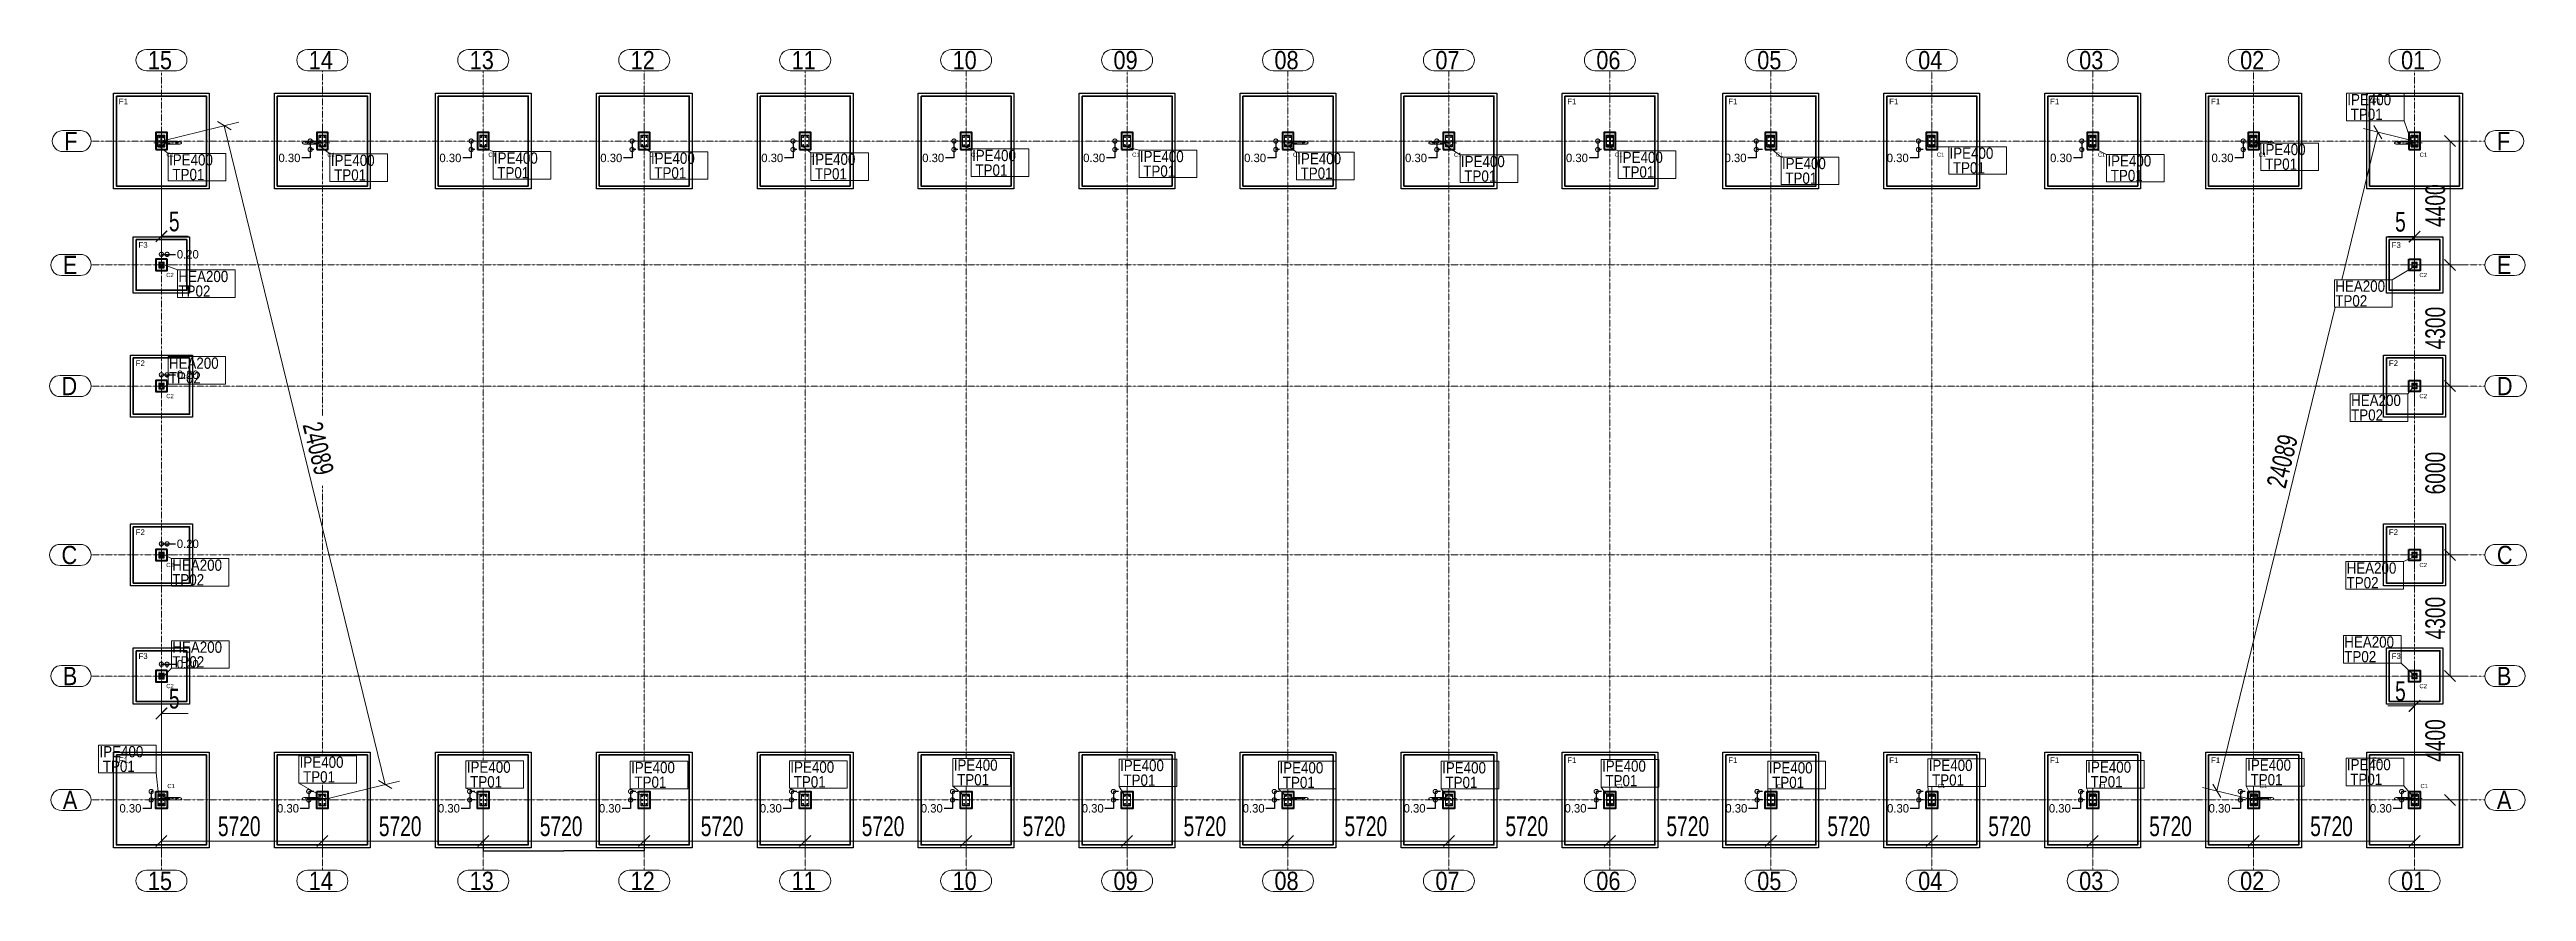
# Model space of a CAD drawing. Header units: millimetres. Extents: x 178198 to 9785548, y 9608 to 2087470.
# Drawn here: x 423626 to 511658, y 36446 to 66346 of the extents above; entities that cross this region are included whole.
import ezdxf

# ---------------------------------------------------------------- set-up
doc = ezdxf.new("R2010")
doc.units = ezdxf.units.MM
doc.header["$PDMODE"] = 35
doc.linetypes.add('XKITLINE00', pattern=[0])
doc.linetypes.add('XKITLINE03', pattern=[6, 3, -1, 1, -1])
for name, color, linetype, lineweight in [('Bolt', 7, 'Continuous', 0), ('Column', 7, 'Continuous', 40), ('foundation', 7, 'Continuous', 35), ('Part', 2, 'Continuous', 0), ('PartMark', 3, 'Continuous', 0), ('S-GRID', 1, 'Continuous', 0), ('Z-DIMENSIONS', 1, 'Continuous', 0)]:
    doc.layers.add(name, color=color, linetype=linetype, lineweight=lineweight)
for name, color, linetype in [('dim_axis', 251, 'Continuous'), ('dim_axis @ 100', 251, 'Continuous'), ('plain foundation', 8, 'Continuous'), ('Steel Section', 7, 'Continuous'), ('text', 7, 'Continuous')]:
    doc.layers.add(name, color=color, linetype=linetype)
doc.styles.add('Andalus1', font='andlso.ttf', dxfattribs={"height": 3})
doc.styles.add('Arial', font='arial.ttf', dxfattribs={"height": 2.034003})
doc.styles.add('Arial2', font='arial.ttf', dxfattribs={"height": 300})
doc.styles.add('ARIAL_NARROW', font='ARIALN.TTF')
doc.styles.get("Standard").update_dxf_attribs({"font": 'arial.ttf'})
doc.dimstyles.new('Annotative1', dxfattribs={"dimscale": 0, "dimtxt": 3, "dimasz": 3, "dimexe": 0, "dimexo": 1, "dimtad": 0, "dimtih": 1, "dimtoh": 1, "dimlfac": 0.001, "dimzin": 1, "dimdsep": 46, "dimtxsty": 'Andalus1', "dimblk": 'DOTSMALL', "dimcen": 2.5, "dimclrd": 256, "dimclre": 256, "dimclrt": 256, "dimadec": 4, "dimazin": 0, "dimtfac": 1, "dimtmove": 0, "dimatfit": 3, "dimldrblk": 'DOTSMALL', "dimfxl": 1, "dimlwd": -1, "dimlwe": -1, "dimarcsym": 0})
doc.dimstyles.get("Standard").update_dxf_attribs({"dimtxt": 0.18, "dimasz": 0.18, "dimexe": 0.18, "dimexo": 0.0625, "dimgap": 0.09, "dimtad": 0, "dimtih": 1, "dimtoh": 1, "dimdec": 4, "dimzin": 0, "dimdsep": 46, "dimtxsty": 'Standard', "dimcen": 0.09, "dimadec": 0, "dimazin": 0, "dimtfac": 1, "dimtdec": 4, "dimtofl": 0, "dimtmove": 0, "dimatfit": 3, "dimfxl": 1, "dimtolj": 1, "dimtzin": 0, "dimarcsym": 0})

# ---------------------------------------------------------------- blocks, each defined once
blk = doc.blocks.new('*D154')
at = {"color": 0, "lineweight": -2, "transparency": 16777216}
for p, q in [((439042, 38234), (439042, 37884)), ((439042, 37884), (441901, 37884)), ((444762, 37884), (441903, 37884)), ((444762, 38234), (444762, 37884))]:
    blk.add_line(p, q, dxfattribs=at)
at = {"color": 0, "transparency": 16777216}
for points in [[(439042, 37884), (439042, 37884), (439042, 37884)], [(444762, 37884), (444762, 37884), (444762, 37884)]]:
    blk.add_solid(points, dxfattribs=at)
at = {"layer": 'Defpoints', "color": 0, "transparency": 16777216}
for p in [(439042, 38234), (444762, 38234), (444762, 37884)]:
    blk.add_point(p, dxfattribs=at)
at = {"color": 0, "transparency": 16777216, "insert": (441902, 37884), "char_height": 0.18, "attachment_point": 5}
blk.add_mtext('\\A1;5720.0000', dxfattribs=at)
blk = doc.blocks.new('_DotSmall')
at = {"color": 0, "linetype": 'ByBlock', "const_width": 0.5}
blk.add_lwpolyline([(-0.0625, 0, 1), (0.0625, 0, 1)], format="xyb", close=True, dxfattribs=at)
blk = doc.blocks.new('*D155')
at = {"layer": 'Defpoints', "color": 0, "transparency": 16777216}
for p in [(427238, 39696), (427402, 39996), (427402, 39696)]:
    blk.add_point(p, dxfattribs=at)
at = {"layer": 'dim_axis', "transparency": 16777216}
for p, q in [((427302, 39996), (427238, 39996)), ((427238, 39996), (427238, 39696)), ((427302, 39696), (427238, 39696)), ((427238, 39696), (427238, 39396)), ((427238, 39396), (426938, 39396))]:
    blk.add_line(p, q, dxfattribs=at)
at = {"layer": 'dim_axis', "transparency": 16777216, "xscale": 300, "yscale": 300, "zscale": 300}
for p, rotation in [((427238, 39996), 90), ((427238, 39696), 270)]:
    blk.add_blockref('_DotSmall', p, dxfattribs=dict(at, rotation=rotation))
at = {"layer": 'dim_axis', "transparency": 16777216, "insert": (426501, 39396), "char_height": 300, "attachment_point": 5, "style": 'Andalus1'}
blk.add_mtext('0.30', dxfattribs=at)
blk = doc.blocks.new('*D156')
at = {"layer": 'Defpoints', "color": 0, "transparency": 16777216}
for p in [(427802, 59073), (427602, 58896), (427802, 58896)]:
    blk.add_point(p, dxfattribs=at)
at = {"layer": 'dim_axis', "transparency": 16777216}
for p, q in [((427602, 58996), (427602, 59073)), ((427602, 59073), (427802, 59073)), ((427802, 58996), (427802, 59073)), ((427802, 59073), (428102, 59073))]:
    blk.add_line(p, q, dxfattribs=at)
at = {"layer": 'dim_axis', "transparency": 16777216, "xscale": 300, "yscale": 300, "zscale": 300, "rotation": 180}
blk.add_blockref('_DotSmall', (427602, 59073), dxfattribs=at)
at = {"layer": 'dim_axis', "transparency": 16777216, "xscale": 300, "yscale": 300, "zscale": 300}
blk.add_blockref('_DotSmall', (427802, 59073), dxfattribs=at)
at = {"layer": 'dim_axis', "transparency": 16777216, "insert": (428540, 59073), "char_height": 300, "attachment_point": 5, "style": 'Andalus1'}
blk.add_mtext('0.20', dxfattribs=at)
blk = doc.blocks.new('*D157')
at = {"layer": 'Defpoints', "color": 0, "transparency": 16777216}
for p in [(427602, 54596), (427802, 54795), (427802, 54596)]:
    blk.add_point(p, dxfattribs=at)
at = {"layer": 'dim_axis', "transparency": 16777216}
for p, q in [((427602, 54696), (427602, 54795)), ((427602, 54795), (427802, 54795)), ((427802, 54696), (427802, 54795)), ((427802, 54795), (428102, 54795))]:
    blk.add_line(p, q, dxfattribs=at)
at = {"layer": 'dim_axis', "transparency": 16777216, "xscale": 300, "yscale": 300, "zscale": 300, "rotation": 180}
blk.add_blockref('_DotSmall', (427602, 54795), dxfattribs=at)
at = {"layer": 'dim_axis', "transparency": 16777216, "xscale": 300, "yscale": 300, "zscale": 300}
blk.add_blockref('_DotSmall', (427802, 54795), dxfattribs=at)
at = {"layer": 'dim_axis', "transparency": 16777216, "insert": (428540, 54795), "char_height": 300, "attachment_point": 5, "style": 'Andalus1'}
blk.add_mtext('0.20', dxfattribs=at)
blk = doc.blocks.new('*D158')
at = {"layer": 'Defpoints', "color": 0, "transparency": 16777216}
for p in [(427602, 48596), (427802, 48791), (427802, 48596)]:
    blk.add_point(p, dxfattribs=at)
at = {"layer": 'dim_axis', "transparency": 16777216}
for p, q in [((427602, 48696), (427602, 48791)), ((427602, 48791), (427802, 48791)), ((427802, 48696), (427802, 48791)), ((427802, 48791), (428102, 48791))]:
    blk.add_line(p, q, dxfattribs=at)
at = {"layer": 'dim_axis', "transparency": 16777216, "xscale": 300, "yscale": 300, "zscale": 300, "rotation": 180}
blk.add_blockref('_DotSmall', (427602, 48791), dxfattribs=at)
at = {"layer": 'dim_axis', "transparency": 16777216, "xscale": 300, "yscale": 300, "zscale": 300}
blk.add_blockref('_DotSmall', (427802, 48791), dxfattribs=at)
at = {"layer": 'dim_axis', "transparency": 16777216, "insert": (428540, 48791), "char_height": 300, "attachment_point": 5, "style": 'Andalus1'}
blk.add_mtext('0.20', dxfattribs=at)
blk = doc.blocks.new('*D159')
at = {"layer": 'Defpoints', "color": 0, "transparency": 16777216}
for p in [(427602, 44296), (427802, 44516), (427802, 44296)]:
    blk.add_point(p, dxfattribs=at)
at = {"layer": 'dim_axis', "transparency": 16777216}
for p, q in [((427602, 44396), (427602, 44516)), ((427602, 44516), (427802, 44516)), ((427802, 44396), (427802, 44516)), ((427802, 44516), (428102, 44516))]:
    blk.add_line(p, q, dxfattribs=at)
at = {"layer": 'dim_axis', "transparency": 16777216, "xscale": 300, "yscale": 300, "zscale": 300, "rotation": 180}
blk.add_blockref('_DotSmall', (427602, 44516), dxfattribs=at)
at = {"layer": 'dim_axis', "transparency": 16777216, "xscale": 300, "yscale": 300, "zscale": 300}
blk.add_blockref('_DotSmall', (427802, 44516), dxfattribs=at)
at = {"layer": 'dim_axis', "transparency": 16777216, "insert": (428540, 44516), "char_height": 300, "attachment_point": 5, "style": 'Andalus1'}
blk.add_mtext('0.20', dxfattribs=at)
blk = doc.blocks.new('*D160')
at = {"layer": 'Defpoints', "color": 0, "transparency": 16777216}
for p in [(501592, 62796), (501762, 63096), (501762, 62796)]:
    blk.add_point(p, dxfattribs=at)
at = {"layer": 'dim_axis', "transparency": 16777216}
for p, q in [((501662, 63096), (501592, 63096)), ((501592, 63096), (501592, 62796)), ((501662, 62796), (501592, 62796)), ((501592, 62796), (501592, 62496)), ((501592, 62496), (501292, 62496))]:
    blk.add_line(p, q, dxfattribs=at)
at = {"layer": 'dim_axis', "transparency": 16777216, "xscale": 300, "yscale": 300, "zscale": 300}
for p, rotation in [((501592, 63096), 90), ((501592, 62796), 270)]:
    blk.add_blockref('_DotSmall', p, dxfattribs=dict(at, rotation=rotation))
at = {"layer": 'dim_axis', "transparency": 16777216, "insert": (500855, 62496), "char_height": 300, "attachment_point": 5, "style": 'Andalus1'}
blk.add_mtext('0.30', dxfattribs=at)
blk = doc.blocks.new('*D161')
at = {"layer": 'Defpoints', "color": 0, "transparency": 16777216}
for p in [(495854, 62796), (496042, 63096), (496042, 62796)]:
    blk.add_point(p, dxfattribs=at)
at = {"layer": 'dim_axis', "transparency": 16777216}
for p, q in [((495942, 63096), (495854, 63096)), ((495854, 63096), (495854, 62796)), ((495942, 62796), (495854, 62796)), ((495854, 62796), (495854, 62496)), ((495854, 62496), (495554, 62496))]:
    blk.add_line(p, q, dxfattribs=at)
at = {"layer": 'dim_axis', "transparency": 16777216, "xscale": 300, "yscale": 300, "zscale": 300}
for p, rotation in [((495854, 63096), 90), ((495854, 62796), 270)]:
    blk.add_blockref('_DotSmall', p, dxfattribs=dict(at, rotation=rotation))
at = {"layer": 'dim_axis', "transparency": 16777216, "insert": (495117, 62496), "char_height": 300, "attachment_point": 5, "style": 'Andalus1'}
blk.add_mtext('0.30', dxfattribs=at)
blk = doc.blocks.new('*D162')
at = {"layer": 'Defpoints', "color": 0, "transparency": 16777216}
for p in [(490050, 62796), (490322, 63096), (490322, 62796)]:
    blk.add_point(p, dxfattribs=at)
at = {"layer": 'dim_axis', "transparency": 16777216}
for p, q in [((490222, 63096), (490050, 63096)), ((490050, 63096), (490050, 62796)), ((490222, 62796), (490050, 62796)), ((490050, 62796), (490050, 62496)), ((490050, 62496), (489750, 62496))]:
    blk.add_line(p, q, dxfattribs=at)
at = {"layer": 'dim_axis', "transparency": 16777216, "xscale": 300, "yscale": 300, "zscale": 300}
for p, rotation in [((490050, 63096), 90), ((490050, 62796), 270)]:
    blk.add_blockref('_DotSmall', p, dxfattribs=dict(at, rotation=rotation))
at = {"layer": 'dim_axis', "transparency": 16777216, "insert": (489312, 62496), "char_height": 300, "attachment_point": 5, "style": 'Andalus1'}
blk.add_mtext('0.30', dxfattribs=at)
blk = doc.blocks.new('*D163')
at = {"layer": 'Defpoints', "color": 0, "transparency": 16777216}
for p in [(484286, 62796), (484602, 63096), (484602, 62796)]:
    blk.add_point(p, dxfattribs=at)
at = {"layer": 'dim_axis', "transparency": 16777216}
for p, q in [((484502, 63096), (484286, 63096)), ((484286, 63096), (484286, 62796)), ((484502, 62796), (484286, 62796)), ((484286, 62796), (484286, 62496)), ((484286, 62496), (483986, 62496))]:
    blk.add_line(p, q, dxfattribs=at)
at = {"layer": 'dim_axis', "transparency": 16777216, "xscale": 300, "yscale": 300, "zscale": 300}
for p, rotation in [((484286, 63096), 90), ((484286, 62796), 270)]:
    blk.add_blockref('_DotSmall', p, dxfattribs=dict(at, rotation=rotation))
at = {"layer": 'dim_axis', "transparency": 16777216, "insert": (483548, 62496), "char_height": 300, "attachment_point": 5, "style": 'Andalus1'}
blk.add_mtext('0.30', dxfattribs=at)
blk = doc.blocks.new('*D164')
at = {"layer": 'Defpoints', "color": 0, "transparency": 16777216}
for p in [(478650, 62796), (478882, 63096), (478882, 62796)]:
    blk.add_point(p, dxfattribs=at)
at = {"layer": 'dim_axis', "transparency": 16777216}
for p, q in [((478782, 63096), (478650, 63096)), ((478650, 63096), (478650, 62796)), ((478782, 62796), (478650, 62796)), ((478650, 62796), (478650, 62496)), ((478650, 62496), (478350, 62496))]:
    blk.add_line(p, q, dxfattribs=at)
at = {"layer": 'dim_axis', "transparency": 16777216, "xscale": 300, "yscale": 300, "zscale": 300}
for p, rotation in [((478650, 63096), 90), ((478650, 62796), 270)]:
    blk.add_blockref('_DotSmall', p, dxfattribs=dict(at, rotation=rotation))
at = {"layer": 'dim_axis', "transparency": 16777216, "insert": (477912, 62496), "char_height": 300, "attachment_point": 5, "style": 'Andalus1'}
blk.add_mtext('0.30', dxfattribs=at)
blk = doc.blocks.new('*D165')
at = {"layer": 'Defpoints', "color": 0, "transparency": 16777216}
for p in [(501490, 39696), (501762, 39996), (501762, 39696)]:
    blk.add_point(p, dxfattribs=at)
at = {"layer": 'dim_axis', "transparency": 16777216}
for p, q in [((501662, 39996), (501490, 39996)), ((501490, 39996), (501490, 39696)), ((501662, 39696), (501490, 39696)), ((501490, 39696), (501490, 39396)), ((501490, 39396), (501190, 39396))]:
    blk.add_line(p, q, dxfattribs=at)
at = {"layer": 'dim_axis', "transparency": 16777216, "xscale": 300, "yscale": 300, "zscale": 300}
for p, rotation in [((501490, 39996), 90), ((501490, 39696), 270)]:
    blk.add_blockref('_DotSmall', p, dxfattribs=dict(at, rotation=rotation))
at = {"layer": 'dim_axis', "transparency": 16777216, "insert": (500752, 39396), "char_height": 300, "attachment_point": 5, "style": 'Andalus1'}
blk.add_mtext('0.30', dxfattribs=at)
blk = doc.blocks.new('*D166')
at = {"layer": 'Defpoints', "color": 0, "transparency": 16777216}
for p in [(495811, 39696), (496042, 39996), (496042, 39696)]:
    blk.add_point(p, dxfattribs=at)
at = {"layer": 'dim_axis', "transparency": 16777216}
for p, q in [((495942, 39996), (495811, 39996)), ((495811, 39996), (495811, 39696)), ((495942, 39696), (495811, 39696)), ((495811, 39696), (495811, 39396)), ((495811, 39396), (495511, 39396))]:
    blk.add_line(p, q, dxfattribs=at)
at = {"layer": 'dim_axis', "transparency": 16777216, "xscale": 300, "yscale": 300, "zscale": 300}
for p, rotation in [((495811, 39996), 90), ((495811, 39696), 270)]:
    blk.add_blockref('_DotSmall', p, dxfattribs=dict(at, rotation=rotation))
at = {"layer": 'dim_axis', "transparency": 16777216, "insert": (495074, 39396), "char_height": 300, "attachment_point": 5, "style": 'Andalus1'}
blk.add_mtext('0.30', dxfattribs=at)
blk = doc.blocks.new('*D167')
at = {"layer": 'Defpoints', "color": 0, "transparency": 16777216}
for p in [(490060, 39696), (490322, 39996), (490322, 39696)]:
    blk.add_point(p, dxfattribs=at)
at = {"layer": 'dim_axis', "transparency": 16777216}
for p, q in [((490222, 39996), (490060, 39996)), ((490060, 39996), (490060, 39696)), ((490222, 39696), (490060, 39696)), ((490060, 39696), (490060, 39396)), ((490060, 39396), (489760, 39396))]:
    blk.add_line(p, q, dxfattribs=at)
at = {"layer": 'dim_axis', "transparency": 16777216, "xscale": 300, "yscale": 300, "zscale": 300}
for p, rotation in [((490060, 39996), 90), ((490060, 39696), 270)]:
    blk.add_blockref('_DotSmall', p, dxfattribs=dict(at, rotation=rotation))
at = {"layer": 'dim_axis', "transparency": 16777216, "insert": (489323, 39396), "char_height": 300, "attachment_point": 5, "style": 'Andalus1'}
blk.add_mtext('0.30', dxfattribs=at)
blk = doc.blocks.new('*D168')
at = {"layer": 'Defpoints', "color": 0, "transparency": 16777216}
for p in [(484314, 39696), (484602, 39996), (484602, 39696)]:
    blk.add_point(p, dxfattribs=at)
at = {"layer": 'dim_axis', "transparency": 16777216}
for p, q in [((484502, 39996), (484314, 39996)), ((484314, 39996), (484314, 39696)), ((484502, 39696), (484314, 39696)), ((484314, 39696), (484314, 39396)), ((484314, 39396), (484014, 39396))]:
    blk.add_line(p, q, dxfattribs=at)
at = {"layer": 'dim_axis', "transparency": 16777216, "xscale": 300, "yscale": 300, "zscale": 300}
for p, rotation in [((484314, 39996), 90), ((484314, 39696), 270)]:
    blk.add_blockref('_DotSmall', p, dxfattribs=dict(at, rotation=rotation))
at = {"layer": 'dim_axis', "transparency": 16777216, "insert": (483576, 39396), "char_height": 300, "attachment_point": 5, "style": 'Andalus1'}
blk.add_mtext('0.30', dxfattribs=at)
blk = doc.blocks.new('*D169')
at = {"layer": 'Defpoints', "color": 0, "transparency": 16777216}
for p in [(478598, 39696), (478882, 39996), (478882, 39696)]:
    blk.add_point(p, dxfattribs=at)
at = {"layer": 'dim_axis', "transparency": 16777216}
for p, q in [((478782, 39996), (478598, 39996)), ((478598, 39996), (478598, 39696)), ((478782, 39696), (478598, 39696)), ((478598, 39696), (478598, 39396)), ((478598, 39396), (478298, 39396))]:
    blk.add_line(p, q, dxfattribs=at)
at = {"layer": 'dim_axis', "transparency": 16777216, "xscale": 300, "yscale": 300, "zscale": 300}
for p, rotation in [((478598, 39996), 90), ((478598, 39696), 270)]:
    blk.add_blockref('_DotSmall', p, dxfattribs=dict(at, rotation=rotation))
at = {"layer": 'dim_axis', "transparency": 16777216, "insert": (477861, 39396), "char_height": 300, "attachment_point": 5, "style": 'Andalus1'}
blk.add_mtext('0.30', dxfattribs=at)
blk = doc.blocks.new('*D170')
at = {"layer": 'Defpoints', "color": 0, "transparency": 16777216}
for p in [(507222, 39696), (507482, 39996), (507482, 39696)]:
    blk.add_point(p, dxfattribs=at)
at = {"layer": 'dim_axis', "transparency": 16777216}
for p, q in [((507382, 39996), (507222, 39996)), ((507222, 39996), (507222, 39696)), ((507382, 39696), (507222, 39696)), ((507222, 39696), (507222, 39396)), ((507222, 39396), (506922, 39396))]:
    blk.add_line(p, q, dxfattribs=at)
at = {"layer": 'dim_axis', "transparency": 16777216, "xscale": 300, "yscale": 300, "zscale": 300}
for p, rotation in [((507222, 39996), 90), ((507222, 39696), 270)]:
    blk.add_blockref('_DotSmall', p, dxfattribs=dict(at, rotation=rotation))
at = {"layer": 'dim_axis', "transparency": 16777216, "insert": (506484, 39396), "char_height": 300, "attachment_point": 5, "style": 'Andalus1'}
blk.add_mtext('0.30', dxfattribs=at)
blk = doc.blocks.new('*D171')
at = {"layer": 'Defpoints', "color": 0, "transparency": 16777216}
for p in [(472930, 62796), (473162, 63096), (473162, 62796)]:
    blk.add_point(p, dxfattribs=at)
at = {"layer": 'dim_axis', "transparency": 16777216}
for p, q in [((473062, 63096), (472930, 63096)), ((472930, 63096), (472930, 62796)), ((473062, 62796), (472930, 62796)), ((472930, 62796), (472930, 62496)), ((472930, 62496), (472630, 62496))]:
    blk.add_line(p, q, dxfattribs=at)
at = {"layer": 'dim_axis', "transparency": 16777216, "xscale": 300, "yscale": 300, "zscale": 300}
for p, rotation in [((472930, 63096), 90), ((472930, 62796), 270)]:
    blk.add_blockref('_DotSmall', p, dxfattribs=dict(at, rotation=rotation))
at = {"layer": 'dim_axis', "transparency": 16777216, "insert": (472192, 62496), "char_height": 300, "attachment_point": 5, "style": 'Andalus1'}
blk.add_mtext('0.30', dxfattribs=at)
blk = doc.blocks.new('*D172')
at = {"layer": 'Defpoints', "color": 0, "transparency": 16777216}
for p in [(472878, 39696), (473162, 39996), (473162, 39696)]:
    blk.add_point(p, dxfattribs=at)
at = {"layer": 'dim_axis', "transparency": 16777216}
for p, q in [((473062, 39996), (472878, 39996)), ((472878, 39996), (472878, 39696)), ((473062, 39696), (472878, 39696)), ((472878, 39696), (472878, 39396)), ((472878, 39396), (472578, 39396))]:
    blk.add_line(p, q, dxfattribs=at)
at = {"layer": 'dim_axis', "transparency": 16777216, "xscale": 300, "yscale": 300, "zscale": 300}
for p, rotation in [((472878, 39996), 90), ((472878, 39696), 270)]:
    blk.add_blockref('_DotSmall', p, dxfattribs=dict(at, rotation=rotation))
at = {"layer": 'dim_axis', "transparency": 16777216, "insert": (472141, 39396), "char_height": 300, "attachment_point": 5, "style": 'Andalus1'}
blk.add_mtext('0.30', dxfattribs=at)
blk = doc.blocks.new('*D173')
at = {"layer": 'Defpoints', "color": 0, "transparency": 16777216}
for p in [(467210, 62796), (467442, 63096), (467442, 62796)]:
    blk.add_point(p, dxfattribs=at)
at = {"layer": 'dim_axis', "transparency": 16777216}
for p, q in [((467342, 63096), (467210, 63096)), ((467210, 63096), (467210, 62796)), ((467342, 62796), (467210, 62796)), ((467210, 62796), (467210, 62496)), ((467210, 62496), (466910, 62496))]:
    blk.add_line(p, q, dxfattribs=at)
at = {"layer": 'dim_axis', "transparency": 16777216, "xscale": 300, "yscale": 300, "zscale": 300}
for p, rotation in [((467210, 63096), 90), ((467210, 62796), 270)]:
    blk.add_blockref('_DotSmall', p, dxfattribs=dict(at, rotation=rotation))
at = {"layer": 'dim_axis', "transparency": 16777216, "insert": (466472, 62496), "char_height": 300, "attachment_point": 5, "style": 'Andalus1'}
blk.add_mtext('0.30', dxfattribs=at)
blk = doc.blocks.new('*D174')
at = {"layer": 'Defpoints', "color": 0, "transparency": 16777216}
for p in [(467158, 39696), (467442, 39996), (467442, 39696)]:
    blk.add_point(p, dxfattribs=at)
at = {"layer": 'dim_axis', "transparency": 16777216}
for p, q in [((467342, 39996), (467158, 39996)), ((467158, 39996), (467158, 39696)), ((467342, 39696), (467158, 39696)), ((467158, 39696), (467158, 39396)), ((467158, 39396), (466858, 39396))]:
    blk.add_line(p, q, dxfattribs=at)
at = {"layer": 'dim_axis', "transparency": 16777216, "xscale": 300, "yscale": 300, "zscale": 300}
for p, rotation in [((467158, 39996), 90), ((467158, 39696), 270)]:
    blk.add_blockref('_DotSmall', p, dxfattribs=dict(at, rotation=rotation))
at = {"layer": 'dim_axis', "transparency": 16777216, "insert": (466421, 39396), "char_height": 300, "attachment_point": 5, "style": 'Andalus1'}
blk.add_mtext('0.30', dxfattribs=at)
blk = doc.blocks.new('*D175')
at = {"layer": 'Defpoints', "color": 0, "transparency": 16777216}
for p in [(461490, 62796), (461722, 63096), (461722, 62796)]:
    blk.add_point(p, dxfattribs=at)
at = {"layer": 'dim_axis', "transparency": 16777216}
for p, q in [((461622, 63096), (461490, 63096)), ((461490, 63096), (461490, 62796)), ((461622, 62796), (461490, 62796)), ((461490, 62796), (461490, 62496)), ((461490, 62496), (461190, 62496))]:
    blk.add_line(p, q, dxfattribs=at)
at = {"layer": 'dim_axis', "transparency": 16777216, "xscale": 300, "yscale": 300, "zscale": 300}
for p, rotation in [((461490, 63096), 90), ((461490, 62796), 270)]:
    blk.add_blockref('_DotSmall', p, dxfattribs=dict(at, rotation=rotation))
at = {"layer": 'dim_axis', "transparency": 16777216, "insert": (460752, 62496), "char_height": 300, "attachment_point": 5, "style": 'Andalus1'}
blk.add_mtext('0.30', dxfattribs=at)
blk = doc.blocks.new('*D176')
at = {"layer": 'Defpoints', "color": 0, "transparency": 16777216}
for p in [(461438, 39696), (461722, 39996), (461722, 39696)]:
    blk.add_point(p, dxfattribs=at)
at = {"layer": 'dim_axis', "transparency": 16777216}
for p, q in [((461622, 39996), (461438, 39996)), ((461438, 39996), (461438, 39696)), ((461622, 39696), (461438, 39696)), ((461438, 39696), (461438, 39396)), ((461438, 39396), (461138, 39396))]:
    blk.add_line(p, q, dxfattribs=at)
at = {"layer": 'dim_axis', "transparency": 16777216, "xscale": 300, "yscale": 300, "zscale": 300}
for p, rotation in [((461438, 39996), 90), ((461438, 39696), 270)]:
    blk.add_blockref('_DotSmall', p, dxfattribs=dict(at, rotation=rotation))
at = {"layer": 'dim_axis', "transparency": 16777216, "insert": (460701, 39396), "char_height": 300, "attachment_point": 5, "style": 'Andalus1'}
blk.add_mtext('0.30', dxfattribs=at)
blk = doc.blocks.new('*D177')
at = {"layer": 'Defpoints', "color": 0, "transparency": 16777216}
for p in [(455770, 62796), (456002, 63096), (456002, 62796)]:
    blk.add_point(p, dxfattribs=at)
at = {"layer": 'dim_axis', "transparency": 16777216}
for p, q in [((455902, 63096), (455770, 63096)), ((455770, 63096), (455770, 62796)), ((455902, 62796), (455770, 62796)), ((455770, 62796), (455770, 62496)), ((455770, 62496), (455470, 62496))]:
    blk.add_line(p, q, dxfattribs=at)
at = {"layer": 'dim_axis', "transparency": 16777216, "xscale": 300, "yscale": 300, "zscale": 300}
for p, rotation in [((455770, 63096), 90), ((455770, 62796), 270)]:
    blk.add_blockref('_DotSmall', p, dxfattribs=dict(at, rotation=rotation))
at = {"layer": 'dim_axis', "transparency": 16777216, "insert": (455032, 62496), "char_height": 300, "attachment_point": 5, "style": 'Andalus1'}
blk.add_mtext('0.30', dxfattribs=at)
blk = doc.blocks.new('*D178')
at = {"layer": 'Defpoints', "color": 0, "transparency": 16777216}
for p in [(455718, 39696), (456002, 39996), (456002, 39696)]:
    blk.add_point(p, dxfattribs=at)
at = {"layer": 'dim_axis', "transparency": 16777216}
for p, q in [((455902, 39996), (455718, 39996)), ((455718, 39996), (455718, 39696)), ((455902, 39696), (455718, 39696)), ((455718, 39696), (455718, 39396)), ((455718, 39396), (455418, 39396))]:
    blk.add_line(p, q, dxfattribs=at)
at = {"layer": 'dim_axis', "transparency": 16777216, "xscale": 300, "yscale": 300, "zscale": 300}
for p, rotation in [((455718, 39996), 90), ((455718, 39696), 270)]:
    blk.add_blockref('_DotSmall', p, dxfattribs=dict(at, rotation=rotation))
at = {"layer": 'dim_axis', "transparency": 16777216, "insert": (454981, 39396), "char_height": 300, "attachment_point": 5, "style": 'Andalus1'}
blk.add_mtext('0.30', dxfattribs=at)
blk = doc.blocks.new('*D179')
at = {"layer": 'Defpoints', "color": 0, "transparency": 16777216}
for p in [(450050, 62796), (450282, 63096), (450282, 62796)]:
    blk.add_point(p, dxfattribs=at)
at = {"layer": 'dim_axis', "transparency": 16777216}
for p, q in [((450182, 63096), (450050, 63096)), ((450050, 63096), (450050, 62796)), ((450182, 62796), (450050, 62796)), ((450050, 62796), (450050, 62496)), ((450050, 62496), (449750, 62496))]:
    blk.add_line(p, q, dxfattribs=at)
at = {"layer": 'dim_axis', "transparency": 16777216, "xscale": 300, "yscale": 300, "zscale": 300}
for p, rotation in [((450050, 63096), 90), ((450050, 62796), 270)]:
    blk.add_blockref('_DotSmall', p, dxfattribs=dict(at, rotation=rotation))
at = {"layer": 'dim_axis', "transparency": 16777216, "insert": (449312, 62496), "char_height": 300, "attachment_point": 5, "style": 'Andalus1'}
blk.add_mtext('0.30', dxfattribs=at)
blk = doc.blocks.new('*D180')
at = {"layer": 'Defpoints', "color": 0, "transparency": 16777216}
for p in [(449998, 39696), (450282, 39996), (450282, 39696)]:
    blk.add_point(p, dxfattribs=at)
at = {"layer": 'dim_axis', "transparency": 16777216}
for p, q in [((450182, 39996), (449998, 39996)), ((449998, 39996), (449998, 39696)), ((450182, 39696), (449998, 39696)), ((449998, 39696), (449998, 39396)), ((449998, 39396), (449698, 39396))]:
    blk.add_line(p, q, dxfattribs=at)
at = {"layer": 'dim_axis', "transparency": 16777216, "xscale": 300, "yscale": 300, "zscale": 300}
for p, rotation in [((449998, 39996), 90), ((449998, 39696), 270)]:
    blk.add_blockref('_DotSmall', p, dxfattribs=dict(at, rotation=rotation))
at = {"layer": 'dim_axis', "transparency": 16777216, "insert": (449261, 39396), "char_height": 300, "attachment_point": 5, "style": 'Andalus1'}
blk.add_mtext('0.30', dxfattribs=at)
blk = doc.blocks.new('*D181')
at = {"layer": 'Defpoints', "color": 0, "transparency": 16777216}
for p in [(444330, 62796), (444562, 63096), (444562, 62796)]:
    blk.add_point(p, dxfattribs=at)
at = {"layer": 'dim_axis', "transparency": 16777216}
for p, q in [((444462, 63096), (444330, 63096)), ((444330, 63096), (444330, 62796)), ((444462, 62796), (444330, 62796)), ((444330, 62796), (444330, 62496)), ((444330, 62496), (444030, 62496))]:
    blk.add_line(p, q, dxfattribs=at)
at = {"layer": 'dim_axis', "transparency": 16777216, "xscale": 300, "yscale": 300, "zscale": 300}
for p, rotation in [((444330, 63096), 90), ((444330, 62796), 270)]:
    blk.add_blockref('_DotSmall', p, dxfattribs=dict(at, rotation=rotation))
at = {"layer": 'dim_axis', "transparency": 16777216, "insert": (443592, 62496), "char_height": 300, "attachment_point": 5, "style": 'Andalus1'}
blk.add_mtext('0.30', dxfattribs=at)
blk = doc.blocks.new('*D182')
at = {"layer": 'Defpoints', "color": 0, "transparency": 16777216}
for p in [(444278, 39696), (444562, 39996), (444562, 39696)]:
    blk.add_point(p, dxfattribs=at)
at = {"layer": 'dim_axis', "transparency": 16777216}
for p, q in [((444462, 39996), (444278, 39996)), ((444278, 39996), (444278, 39696)), ((444462, 39696), (444278, 39696)), ((444278, 39696), (444278, 39396)), ((444278, 39396), (443978, 39396))]:
    blk.add_line(p, q, dxfattribs=at)
at = {"layer": 'dim_axis', "transparency": 16777216, "xscale": 300, "yscale": 300, "zscale": 300}
for p, rotation in [((444278, 39996), 90), ((444278, 39696), 270)]:
    blk.add_blockref('_DotSmall', p, dxfattribs=dict(at, rotation=rotation))
at = {"layer": 'dim_axis', "transparency": 16777216, "insert": (443541, 39396), "char_height": 300, "attachment_point": 5, "style": 'Andalus1'}
blk.add_mtext('0.30', dxfattribs=at)
blk = doc.blocks.new('*D183')
at = {"layer": 'Defpoints', "color": 0, "transparency": 16777216}
for p in [(438610, 62796), (438842, 63096), (438842, 62796)]:
    blk.add_point(p, dxfattribs=at)
at = {"layer": 'dim_axis', "transparency": 16777216}
for p, q in [((438742, 63096), (438610, 63096)), ((438610, 63096), (438610, 62796)), ((438742, 62796), (438610, 62796)), ((438610, 62796), (438610, 62496)), ((438610, 62496), (438310, 62496))]:
    blk.add_line(p, q, dxfattribs=at)
at = {"layer": 'dim_axis', "transparency": 16777216, "xscale": 300, "yscale": 300, "zscale": 300}
for p, rotation in [((438610, 63096), 90), ((438610, 62796), 270)]:
    blk.add_blockref('_DotSmall', p, dxfattribs=dict(at, rotation=rotation))
at = {"layer": 'dim_axis', "transparency": 16777216, "insert": (437872, 62496), "char_height": 300, "attachment_point": 5, "style": 'Andalus1'}
blk.add_mtext('0.30', dxfattribs=at)
blk = doc.blocks.new('*D184')
at = {"layer": 'Defpoints', "color": 0, "transparency": 16777216}
for p in [(438558, 39696), (438842, 39996), (438842, 39696)]:
    blk.add_point(p, dxfattribs=at)
at = {"layer": 'dim_axis', "transparency": 16777216}
for p, q in [((438742, 39996), (438558, 39996)), ((438558, 39996), (438558, 39696)), ((438742, 39696), (438558, 39696)), ((438558, 39696), (438558, 39396)), ((438558, 39396), (438258, 39396))]:
    blk.add_line(p, q, dxfattribs=at)
at = {"layer": 'dim_axis', "transparency": 16777216, "xscale": 300, "yscale": 300, "zscale": 300}
for p, rotation in [((438558, 39996), 90), ((438558, 39696), 270)]:
    blk.add_blockref('_DotSmall', p, dxfattribs=dict(at, rotation=rotation))
at = {"layer": 'dim_axis', "transparency": 16777216, "insert": (437821, 39396), "char_height": 300, "attachment_point": 5, "style": 'Andalus1'}
blk.add_mtext('0.30', dxfattribs=at)
blk = doc.blocks.new('*D185')
at = {"layer": 'Defpoints', "color": 0, "transparency": 16777216}
for p in [(432890, 62796), (433122, 63096), (433122, 62796)]:
    blk.add_point(p, dxfattribs=at)
at = {"layer": 'dim_axis', "transparency": 16777216}
for p, q in [((433022, 63096), (432890, 63096)), ((432890, 63096), (432890, 62796)), ((433022, 62796), (432890, 62796)), ((432890, 62796), (432890, 62496)), ((432890, 62496), (432590, 62496))]:
    blk.add_line(p, q, dxfattribs=at)
at = {"layer": 'dim_axis', "transparency": 16777216, "xscale": 300, "yscale": 300, "zscale": 300}
for p, rotation in [((432890, 63096), 90), ((432890, 62796), 270)]:
    blk.add_blockref('_DotSmall', p, dxfattribs=dict(at, rotation=rotation))
at = {"layer": 'dim_axis', "transparency": 16777216, "insert": (432152, 62496), "char_height": 300, "attachment_point": 5, "style": 'Andalus1'}
blk.add_mtext('0.30', dxfattribs=at)
blk = doc.blocks.new('*D186')
at = {"layer": 'Defpoints', "color": 0, "transparency": 16777216}
for p in [(432838, 39696), (433122, 39996), (433122, 39696)]:
    blk.add_point(p, dxfattribs=at)
at = {"layer": 'dim_axis', "transparency": 16777216}
for p, q in [((433022, 39996), (432838, 39996)), ((432838, 39996), (432838, 39696)), ((433022, 39696), (432838, 39696)), ((432838, 39696), (432838, 39396)), ((432838, 39396), (432538, 39396))]:
    blk.add_line(p, q, dxfattribs=at)
at = {"layer": 'dim_axis', "transparency": 16777216, "xscale": 300, "yscale": 300, "zscale": 300}
for p, rotation in [((432838, 39996), 90), ((432838, 39696), 270)]:
    blk.add_blockref('_DotSmall', p, dxfattribs=dict(at, rotation=rotation))
at = {"layer": 'dim_axis', "transparency": 16777216, "insert": (432101, 39396), "char_height": 300, "attachment_point": 5, "style": 'Andalus1'}
blk.add_mtext('0.30', dxfattribs=at)
blk = doc.blocks.new('bng')
at = {"layer": 'Bolt', "linetype": 'XKITLINE00', "lineweight": 0}
for p, q in [((427655.27428, 63056.04028), (427765.87522, 63056.04028)), ((427655.27428, 63046.04028), (427655.27428, 63056.04028)), ((427655.27428, 63016.04028), (427655.27428, 63026.04028)), ((427655.27428, 63016.04028), (427765.87522, 63016.04028)), ((427664.29209, 63046.04028), (427664.29209, 63056.04028)), ((427664.29209, 63016.04028), (427664.29209, 63026.04028)), ((427679.81277, 63046.04028), (427679.81277, 63056.04028)), ((427679.81277, 63016.04028), (427679.81277, 63026.04028)), ((427686.31565, 63046.04028), (427686.31565, 63056.04028)), ((427686.31565, 63016.04028), (427686.31565, 63026.04028)), ((427689.32167, 63046.04028), (427689.32167, 63056.04028)), ((427689.32167, 63016.04028), (427689.32167, 63026.04028)), ((427704.84235, 63046.04028), (427704.84235, 63056.04028)), ((427704.84235, 63016.04028), (427704.84235, 63026.04028)), ((427709.80427, 63046.04028), (427709.80427, 63056.04028)), ((427709.80427, 63016.04028), (427709.80427, 63026.04028)), ((427718.82208, 63046.04028), (427718.82208, 63056.04028)), ((427718.82208, 63016.04028), (427718.82208, 63026.04028)), ((427734.34277, 63046.04028), (427734.34277, 63056.04028)), ((427734.34277, 63016.04028), (427734.34277, 63026.04028)), ((427740.84564, 63046.04028), (427740.84564, 63056.04028)), ((427740.84564, 63016.04028), (427740.84564, 63026.04028)), ((427743.85166, 63046.04028), (427743.85166, 63056.04028)), ((427743.85166, 63016.04028), (427743.85166, 63026.04028)), ((427759.37235, 63046.04028), (427759.37235, 63056.04028)), ((427759.37235, 63016.04028), (427759.37235, 63026.04028)), ((427765.87522, 63046.04028), (427765.87522, 63056.04028)), ((427765.87522, 63016.04028), (427765.87522, 63021.83319)), ((433158.4668, 63056.04029), (433269.06775, 63056.04029)), ((433158.4668, 63046.04029), (433158.4668, 63056.04029)), ((433158.4668, 63016.04029), (433158.4668, 63021.83317)), ((433269.06775, 63016.04029), (433158.4668, 63016.04029)), ((433164.96968, 63046.04029), (433164.96968, 63056.04029)), ((433164.96968, 63016.04029), (433164.96968, 63026.04029)), ((433180.49036, 63046.04029), (433180.49036, 63056.04029)), ((433180.49036, 63016.04029), (433180.49036, 63026.04029)), ((433183.49638, 63046.04029), (433183.49638, 63056.04029)), ((433183.49638, 63016.04029), (433183.49638, 63026.04029)), ((433189.99925, 63046.04029), (433189.99925, 63056.04029)), ((433189.99925, 63016.04029), (433189.99925, 63026.04029)), ((433205.51994, 63046.04029), (433205.51994, 63056.04029)), ((433205.51994, 63016.04029), (433205.51994, 63026.04029)), ((433214.53775, 63046.04029), (433214.53775, 63056.04029)), ((433214.53775, 63016.04029), (433214.53775, 63026.04029)), ((433219.49967, 63046.04029), (433219.49967, 63056.04029)), ((433219.49967, 63016.04029), (433219.49967, 63026.04029)), ((433235.02036, 63046.04029), (433235.02036, 63056.04029)), ((433235.02036, 63016.04029), (433235.02036, 63026.04029)), ((433238.02637, 63046.04029), (433238.02637, 63056.04029)), ((433238.02637, 63016.04029), (433238.02637, 63026.04029)), ((433244.52925, 63046.04029), (433244.52925, 63056.04029)), ((433244.52925, 63016.04029), (433244.52925, 63026.04029)), ((433260.04993, 63046.04029), (433260.04993, 63056.04029)), ((433260.04993, 63016.04029), (433260.04993, 63026.04029)), ((433269.06775, 63046.04029), (433269.06775, 63056.04029)), ((433269.06775, 63026.04029), (433269.06775, 63016.04029)), ((467695.27428, 63056.04028), (467805.87522, 63056.04028)), ((467695.27428, 63046.04028), (467695.27428, 63056.04028)), ((467695.27428, 63016.04028), (467695.27428, 63026.04028)), ((467695.27428, 63016.04028), (467805.87522, 63016.04028)), ((467704.29209, 63046.04028), (467704.29209, 63056.04028)), ((467704.29209, 63016.04028), (467704.29209, 63026.04028)), ((467719.81277, 63046.04028), (467719.81277, 63056.04028)), ((467719.81277, 63016.04028), (467719.81277, 63026.04028)), ((467726.31565, 63046.04028), (467726.31565, 63056.04028)), ((467726.31565, 63016.04028), (467726.31565, 63026.04028)), ((467729.32167, 63046.04028), (467729.32167, 63056.04028)), ((467729.32167, 63016.04028), (467729.32167, 63026.04028)), ((467744.84235, 63046.04028), (467744.84235, 63056.04028)), ((467744.84235, 63016.04028), (467744.84235, 63026.04028)), ((467749.80427, 63046.04028), (467749.80427, 63056.04028)), ((467749.80427, 63016.04028), (467749.80427, 63026.04028)), ((467758.82208, 63046.04028), (467758.82208, 63056.04028)), ((467758.82208, 63016.04028), (467758.82208, 63026.04028)), ((467774.34277, 63046.04028), (467774.34277, 63056.04028)), ((467774.34277, 63016.04028), (467774.34277, 63026.04028)), ((467780.84564, 63046.04028), (467780.84564, 63056.04028)), ((467780.84564, 63016.04028), (467780.84564, 63026.04028)), ((467783.85166, 63046.04028), (467783.85166, 63056.04028)), ((467783.85166, 63016.04028), (467783.85166, 63026.04028)), ((467799.37235, 63046.04028), (467799.37235, 63056.04028)), ((467799.37235, 63016.04028), (467799.37235, 63026.04028)), ((467805.87522, 63046.04028), (467805.87522, 63056.04028)), ((467805.87522, 63016.04028), (467805.87522, 63021.83317)), ((473198.4668, 63056.04029), (473309.06775, 63056.04029)), ((473198.4668, 63046.04029), (473198.4668, 63056.04029)), ((473198.4668, 63016.04029), (473198.4668, 63021.83318)), ((473309.06775, 63016.04029), (473198.4668, 63016.04029)), ((473204.96968, 63046.04029), (473204.96968, 63056.04029)), ((473204.96968, 63016.04029), (473204.96968, 63026.04029)), ((473220.49036, 63046.04029), (473220.49036, 63056.04029)), ((473220.49036, 63016.04029), (473220.49036, 63026.04029)), ((473223.49638, 63046.04029), (473223.49638, 63056.04029)), ((473223.49638, 63016.04029), (473223.49638, 63026.04029)), ((473229.99925, 63046.04029), (473229.99925, 63056.04029)), ((473229.99925, 63016.04029), (473229.99925, 63026.04029)), ((473245.51994, 63046.04029), (473245.51994, 63056.04029)), ((473245.51994, 63016.04029), (473245.51994, 63026.04029)), ((473254.53775, 63046.04029), (473254.53775, 63056.04029)), ((473254.53775, 63016.04029), (473254.53775, 63026.04029)), ((473259.49967, 63046.04029), (473259.49967, 63056.04029)), ((473259.49967, 63016.04029), (473259.49967, 63026.04029)), ((473275.02036, 63046.04029), (473275.02036, 63056.04029)), ((473275.02036, 63016.04029), (473275.02036, 63026.04029)), ((473278.02637, 63046.04029), (473278.02637, 63056.04029)), ((473278.02637, 63016.04029), (473278.02637, 63026.04029)), ((473284.52925, 63046.04029), (473284.52925, 63056.04029)), ((473284.52925, 63016.04029), (473284.52925, 63026.04029)), ((473300.04993, 63046.04029), (473300.04993, 63056.04029)), ((473300.04993, 63016.04029), (473300.04993, 63026.04029)), ((473309.06775, 63046.04029), (473309.06775, 63056.04029)), ((473309.06775, 63026.04029), (473309.06775, 63016.04029)), ((502015.27428, 63056.04028), (502125.87522, 63056.04028)), ((502015.27428, 63046.04028), (502015.27428, 63056.04028)), ((502015.27428, 63016.04028), (502015.27428, 63026.04028)), ((502015.27428, 63016.04028), (502125.87522, 63016.04028)), ((502024.29209, 63046.04028), (502024.29209, 63056.04028)), ((502024.29209, 63016.04028), (502024.29209, 63026.04028)), ((502039.81277, 63046.04028), (502039.81277, 63056.04028)), ((502039.81277, 63016.04028), (502039.81277, 63026.04028)), ((502046.31565, 63046.04028), (502046.31565, 63056.04028)), ((502046.31565, 63016.04028), (502046.31565, 63026.04028)), ((502049.32167, 63046.04028), (502049.32167, 63056.04028)), ((502049.32167, 63016.04028), (502049.32167, 63026.04028)), ((502064.84235, 63046.04028), (502064.84235, 63056.04028)), ((502064.84235, 63016.04028), (502064.84235, 63026.04028)), ((502069.80427, 63046.04028), (502069.80427, 63056.04028)), ((502069.80427, 63016.04028), (502069.80427, 63026.04028)), ((502078.82208, 63046.04028), (502078.82208, 63056.04028)), ((502078.82208, 63016.04028), (502078.82208, 63026.04028)), ((502094.34277, 63046.04028), (502094.34277, 63056.04028)), ((502094.34277, 63016.04028), (502094.34277, 63026.04028)), ((502100.84564, 63046.04028), (502100.84564, 63056.04028)), ((502100.84564, 63016.04028), (502100.84564, 63026.04028)), ((502103.85166, 63046.04028), (502103.85166, 63056.04028)), ((502103.85166, 63016.04028), (502103.85166, 63026.04028)), ((502119.37235, 63046.04028), (502119.37235, 63056.04028)), ((502119.37235, 63016.04028), (502119.37235, 63026.04028)), ((502125.87522, 63046.04028), (502125.87522, 63056.04028)), ((502125.87522, 63016.04028), (502125.87522, 63021.83317)), ((507518.4668, 63056.04029), (507629.06775, 63056.04029)), ((507518.4668, 63046.04029), (507518.4668, 63056.04029)), ((507518.4668, 63016.04029), (507518.4668, 63021.83318)), ((507629.06775, 63016.04029), (507518.4668, 63016.04029)), ((507524.96968, 63046.04029), (507524.96968, 63056.04029)), ((507524.96968, 63016.04029), (507524.96968, 63026.04029)), ((507540.49036, 63046.04029), (507540.49036, 63056.04029)), ((507540.49036, 63016.04029), (507540.49036, 63026.04029)), ((507543.49638, 63046.04029), (507543.49638, 63056.04029)), ((507543.49638, 63016.04029), (507543.49638, 63026.04029)), ((507549.99925, 63046.04029), (507549.99925, 63056.04029)), ((507549.99925, 63016.04029), (507549.99925, 63026.04029)), ((507565.51994, 63046.04029), (507565.51994, 63056.04029)), ((507565.51994, 63016.04029), (507565.51994, 63026.04029)), ((507574.53775, 63046.04029), (507574.53775, 63056.04029)), ((507574.53775, 63016.04029), (507574.53775, 63026.04029)), ((507579.49967, 63046.04029), (507579.49967, 63056.04029)), ((507579.49967, 63016.04029), (507579.49967, 63026.04029)), ((507595.02036, 63046.04029), (507595.02036, 63056.04029)), ((507595.02036, 63016.04029), (507595.02036, 63026.04029)), ((507598.02637, 63046.04029), (507598.02637, 63056.04029)), ((507598.02637, 63016.04029), (507598.02637, 63026.04029)), ((507604.52925, 63046.04029), (507604.52925, 63056.04029)), ((507604.52925, 63016.04029), (507604.52925, 63026.04029)), ((507620.04993, 63046.04029), (507620.04993, 63056.04029)), ((507620.04993, 63016.04029), (507620.04993, 63026.04029)), ((507629.06775, 63046.04029), (507629.06775, 63056.04029)), ((507629.06775, 63026.04029), (507629.06775, 63016.04029)), ((427655.27428, 39766.04028), (427765.87522, 39766.04028)), ((427655.27428, 39756.04028), (427655.27428, 39766.04028)), ((427655.27428, 39726.04028), (427655.27428, 39736.04028)), ((427655.27428, 39726.04028), (427765.87522, 39726.04028)), ((427664.29209, 39756.04028), (427664.29209, 39766.04028)), ((427664.29209, 39726.04028), (427664.29209, 39736.04028)), ((427679.81277, 39756.04028), (427679.81277, 39766.04028)), ((427679.81277, 39726.04028), (427679.81277, 39736.04028)), ((427686.31565, 39756.04028), (427686.31565, 39766.04028)), ((427686.31565, 39726.04028), (427686.31565, 39736.04028)), ((427689.32167, 39756.04028), (427689.32167, 39766.04028)), ((427689.32167, 39726.04028), (427689.32167, 39736.04028)), ((427704.84235, 39756.04028), (427704.84235, 39766.04028)), ((427704.84235, 39726.04028), (427704.84235, 39736.04028)), ((427709.80427, 39756.04028), (427709.80427, 39766.04028)), ((427709.80427, 39726.04028), (427709.80427, 39736.04028)), ((427718.82208, 39756.04028), (427718.82208, 39766.04028)), ((427718.82208, 39726.04028), (427718.82208, 39736.04028)), ((427734.34277, 39756.04028), (427734.34277, 39766.04028)), ((427734.34277, 39726.04028), (427734.34277, 39736.04028)), ((427740.84564, 39756.04028), (427740.84564, 39766.04028)), ((427740.84564, 39726.04028), (427740.84564, 39736.04028)), ((427743.85166, 39756.04028), (427743.85166, 39766.04028)), ((427743.85166, 39726.04028), (427743.85166, 39736.04028)), ((427759.37235, 39756.04028), (427759.37235, 39766.04028)), ((427759.37235, 39726.04028), (427759.37235, 39736.04028)), ((427765.87522, 39756.04028), (427765.87522, 39766.04028)), ((427765.87522, 39726.04028), (427765.87522, 39731.83319)), ((433158.4668, 39766.04029), (433269.06775, 39766.04029)), ((433158.4668, 39756.04029), (433158.4668, 39766.04029)), ((433158.4668, 39726.04029), (433158.4668, 39731.83317)), ((433269.06775, 39726.04029), (433158.4668, 39726.04029)), ((433164.96968, 39756.04029), (433164.96968, 39766.04029)), ((433164.96968, 39726.04029), (433164.96968, 39736.04029)), ((433180.49036, 39756.04029), (433180.49036, 39766.04029)), ((433180.49036, 39726.04029), (433180.49036, 39736.04029)), ((433183.49638, 39756.04029), (433183.49638, 39766.04029)), ((433183.49638, 39726.04029), (433183.49638, 39736.04029)), ((433189.99925, 39756.04029), (433189.99925, 39766.04029)), ((433189.99925, 39726.04029), (433189.99925, 39736.04029)), ((433205.51994, 39756.04029), (433205.51994, 39766.04029)), ((433205.51994, 39726.04029), (433205.51994, 39736.04029)), ((433214.53775, 39756.04029), (433214.53775, 39766.04029)), ((433214.53775, 39726.04029), (433214.53775, 39736.04029)), ((433219.49967, 39756.04029), (433219.49967, 39766.04029)), ((433219.49967, 39726.04029), (433219.49967, 39736.04029)), ((433235.02036, 39756.04029), (433235.02036, 39766.04029)), ((433235.02036, 39726.04029), (433235.02036, 39736.04029)), ((433238.02637, 39756.04029), (433238.02637, 39766.04029)), ((433238.02637, 39726.04029), (433238.02637, 39736.04029)), ((433244.52925, 39756.04029), (433244.52925, 39766.04029)), ((433244.52925, 39726.04029), (433244.52925, 39736.04029)), ((433260.04993, 39756.04029), (433260.04993, 39766.04029)), ((433260.04993, 39726.04029), (433260.04993, 39736.04029)), ((433269.06775, 39756.04029), (433269.06775, 39766.04029)), ((433269.06775, 39736.04029), (433269.06775, 39726.04029)), ((467695.27428, 39766.04028), (467805.87522, 39766.04028)), ((467695.27428, 39756.04028), (467695.27428, 39766.04028)), ((467695.27428, 39726.04028), (467695.27428, 39736.04028)), ((467695.27428, 39726.04028), (467805.87522, 39726.04028)), ((467704.29209, 39756.04028), (467704.29209, 39766.04028)), ((467704.29209, 39726.04028), (467704.29209, 39736.04028)), ((467719.81277, 39756.04028), (467719.81277, 39766.04028)), ((467719.81277, 39726.04028), (467719.81277, 39736.04028)), ((467726.31565, 39756.04028), (467726.31565, 39766.04028)), ((467726.31565, 39726.04028), (467726.31565, 39736.04028)), ((467729.32167, 39756.04028), (467729.32167, 39766.04028)), ((467729.32167, 39726.04028), (467729.32167, 39736.04028)), ((467744.84235, 39756.04028), (467744.84235, 39766.04028)), ((467744.84235, 39726.04028), (467744.84235, 39736.04028)), ((467749.80427, 39756.04028), (467749.80427, 39766.04028)), ((467749.80427, 39726.04028), (467749.80427, 39736.04028)), ((467758.82208, 39756.04028), (467758.82208, 39766.04028)), ((467758.82208, 39726.04028), (467758.82208, 39736.04028)), ((467774.34277, 39756.04028), (467774.34277, 39766.04028)), ((467774.34277, 39726.04028), (467774.34277, 39736.04028)), ((467780.84564, 39756.04028), (467780.84564, 39766.04028)), ((467780.84564, 39726.04028), (467780.84564, 39736.04028)), ((467783.85166, 39756.04028), (467783.85166, 39766.04028)), ((467783.85166, 39726.04028), (467783.85166, 39736.04028)), ((467799.37235, 39756.04028), (467799.37235, 39766.04028)), ((467799.37235, 39726.04028), (467799.37235, 39736.04028)), ((467805.87522, 39756.04028), (467805.87522, 39766.04028)), ((467805.87522, 39726.04028), (467805.87522, 39731.83317)), ((473198.4668, 39766.04029), (473309.06775, 39766.04029)), ((473198.4668, 39756.04029), (473198.4668, 39766.04029)), ((473198.4668, 39726.04029), (473198.4668, 39731.83318)), ((473309.06775, 39726.04029), (473198.4668, 39726.04029)), ((473204.96968, 39756.04029), (473204.96968, 39766.04029)), ((473204.96968, 39726.04029), (473204.96968, 39736.04029)), ((473220.49036, 39756.04029), (473220.49036, 39766.04029)), ((473220.49036, 39726.04029), (473220.49036, 39736.04029)), ((473223.49638, 39756.04029), (473223.49638, 39766.04029)), ((473223.49638, 39726.04029), (473223.49638, 39736.04029)), ((473229.99925, 39756.04029), (473229.99925, 39766.04029)), ((473229.99925, 39726.04029), (473229.99925, 39736.04029)), ((473245.51994, 39756.04029), (473245.51994, 39766.04029)), ((473245.51994, 39726.04029), (473245.51994, 39736.04029)), ((473254.53775, 39756.04029), (473254.53775, 39766.04029)), ((473254.53775, 39726.04029), (473254.53775, 39736.04029)), ((473259.49967, 39756.04029), (473259.49967, 39766.04029)), ((473259.49967, 39726.04029), (473259.49967, 39736.04029)), ((473275.02036, 39756.04029), (473275.02036, 39766.04029)), ((473275.02036, 39726.04029), (473275.02036, 39736.04029)), ((473278.02637, 39756.04029), (473278.02637, 39766.04029)), ((473278.02637, 39726.04029), (473278.02637, 39736.04029)), ((473284.52925, 39756.04029), (473284.52925, 39766.04029)), ((473284.52925, 39726.04029), (473284.52925, 39736.04029)), ((473300.04993, 39756.04029), (473300.04993, 39766.04029)), ((473300.04993, 39726.04029), (473300.04993, 39736.04029)), ((473309.06775, 39756.04029), (473309.06775, 39766.04029)), ((473309.06775, 39736.04029), (473309.06775, 39726.04029)), ((502015.27428, 39766.04028), (502125.87522, 39766.04028)), ((502015.27428, 39756.04028), (502015.27428, 39766.04028)), ((502015.27428, 39726.04028), (502015.27428, 39736.04028)), ((502015.27428, 39726.04028), (502125.87522, 39726.04028)), ((502024.29209, 39756.04028), (502024.29209, 39766.04028)), ((502024.29209, 39726.04028), (502024.29209, 39736.04028)), ((502039.81277, 39756.04028), (502039.81277, 39766.04028)), ((502039.81277, 39726.04028), (502039.81277, 39736.04028)), ((502046.31565, 39756.04028), (502046.31565, 39766.04028)), ((502046.31565, 39726.04028), (502046.31565, 39736.04028)), ((502049.32167, 39756.04028), (502049.32167, 39766.04028)), ((502049.32167, 39726.04028), (502049.32167, 39736.04028)), ((502064.84235, 39756.04028), (502064.84235, 39766.04028)), ((502064.84235, 39726.04028), (502064.84235, 39736.04028)), ((502069.80427, 39756.04028), (502069.80427, 39766.04028)), ((502069.80427, 39726.04028), (502069.80427, 39736.04028)), ((502078.82208, 39756.04028), (502078.82208, 39766.04028)), ((502078.82208, 39726.04028), (502078.82208, 39736.04028)), ((502094.34277, 39756.04028), (502094.34277, 39766.04028)), ((502094.34277, 39726.04028), (502094.34277, 39736.04028)), ((502100.84564, 39756.04028), (502100.84564, 39766.04028)), ((502100.84564, 39726.04028), (502100.84564, 39736.04028)), ((502103.85166, 39756.04028), (502103.85166, 39766.04028)), ((502103.85166, 39726.04028), (502103.85166, 39736.04028)), ((502119.37235, 39756.04028), (502119.37235, 39766.04028)), ((502119.37235, 39726.04028), (502119.37235, 39736.04028)), ((502125.87522, 39756.04028), (502125.87522, 39766.04028)), ((502125.87522, 39726.04028), (502125.87522, 39731.83317)), ((507518.4668, 39766.04029), (507629.06775, 39766.04029)), ((507518.4668, 39756.04029), (507518.4668, 39766.04029)), ((507518.4668, 39726.04029), (507518.4668, 39731.83318)), ((507629.06775, 39726.04029), (507518.4668, 39726.04029)), ((507524.96968, 39756.04029), (507524.96968, 39766.04029)), ((507524.96968, 39726.04029), (507524.96968, 39736.04029)), ((507540.49036, 39756.04029), (507540.49036, 39766.04029)), ((507540.49036, 39726.04029), (507540.49036, 39736.04029)), ((507543.49638, 39756.04029), (507543.49638, 39766.04029)), ((507543.49638, 39726.04029), (507543.49638, 39736.04029)), ((507549.99925, 39756.04029), (507549.99925, 39766.04029)), ((507549.99925, 39726.04029), (507549.99925, 39736.04029)), ((507565.51994, 39756.04029), (507565.51994, 39766.04029)), ((507565.51994, 39726.04029), (507565.51994, 39736.04029)), ((507574.53775, 39756.04029), (507574.53775, 39766.04029)), ((507574.53775, 39726.04029), (507574.53775, 39736.04029)), ((507579.49967, 39756.04029), (507579.49967, 39766.04029)), ((507579.49967, 39726.04029), (507579.49967, 39736.04029)), ((507595.02036, 39756.04029), (507595.02036, 39766.04029)), ((507595.02036, 39726.04029), (507595.02036, 39736.04029)), ((507598.02637, 39756.04029), (507598.02637, 39766.04029)), ((507598.02637, 39726.04029), (507598.02637, 39736.04029)), ((507604.52925, 39756.04029), (507604.52925, 39766.04029)), ((507604.52925, 39726.04029), (507604.52925, 39736.04029)), ((507620.04993, 39756.04029), (507620.04993, 39766.04029)), ((507620.04993, 39726.04029), (507620.04993, 39736.04029)), ((507629.06775, 39756.04029), (507629.06775, 39766.04029)), ((507629.06775, 39736.04029), (507629.06775, 39726.04029))]:
    blk.add_line(p, q, dxfattribs=at)
at = {"layer": 'Column', "lineweight": 40}
for points in [[(427402.17101, 62796.04029), (427802.17101, 62796.04029), (427802.17101, 63396.04029), (427402.17101, 63396.04029)], [(433122.17101, 62796.04029), (433522.17101, 62796.04029), (433522.17101, 63396.04029), (433122.17101, 63396.04029)], [(438842.17101, 62796.04029), (439242.17101, 62796.04029), (439242.17101, 63396.04029), (438842.17101, 63396.04029)], [(444562.17101, 62796.04029), (444962.17101, 62796.04029), (444962.17101, 63396.04029), (444562.17101, 63396.04029)], [(450282.17101, 62796.04029), (450682.17101, 62796.04029), (450682.17101, 63396.04029), (450282.17101, 63396.04029)], [(456002.17101, 62796.04029), (456402.17101, 62796.04029), (456402.17101, 63396.04029), (456002.17101, 63396.04029)], [(461722.17101, 62796.04029), (462122.17101, 62796.04029), (462122.17101, 63396.04029), (461722.17101, 63396.04029)], [(467442.17101, 62796.04029), (467842.17101, 62796.04029), (467842.17101, 63396.04029), (467442.17101, 63396.04029)], [(473162.17101, 62796.04029), (473562.17101, 62796.04029), (473562.17101, 63396.04029), (473162.17101, 63396.04029)], [(478882.17101, 62796.04029), (479282.17101, 62796.04029), (479282.17101, 63396.04029), (478882.17101, 63396.04029)], [(484602.17101, 62796.04029), (485002.17101, 62796.04029), (485002.17101, 63396.04029), (484602.17101, 63396.04029)], [(490322.17101, 62796.04029), (490722.17101, 62796.04029), (490722.17101, 63396.04029), (490322.17101, 63396.04029)], [(496042.17101, 62796.04029), (496442.17101, 62796.04029), (496442.17101, 63396.04029), (496042.17101, 63396.04029)], [(501762.17101, 62796.04029), (502162.17101, 62796.04029), (502162.17101, 63396.04029), (501762.17101, 63396.04029)], [(507482.17101, 62796.04029), (507882.17101, 62796.04029), (507882.17101, 63396.04029), (507482.17101, 63396.04029)], [(427802.17102, 58896.04028), (427402.17102, 58896.04028), (427402.17102, 58496.04028), (427802.17102, 58496.04028)], [(507482.171, 58896.04028), (507882.171, 58896.04028), (507882.171, 58496.04028), (507482.171, 58496.04028)], [(427802.17102, 54596.04028), (427402.17102, 54596.04028), (427402.17102, 54196.04028), (427802.17102, 54196.04028)], [(507482.171, 54596.04028), (507882.171, 54596.04028), (507882.171, 54196.04028), (507482.171, 54196.04028)], [(427802.17102, 48596.04028), (427402.17102, 48596.04028), (427402.17102, 48196.04028), (427802.17102, 48196.04028)], [(507482.171, 48596.04028), (507882.171, 48596.04028), (507882.171, 48196.04028), (507482.171, 48196.04028)], [(427802.17102, 44296.04028), (427402.17102, 44296.04028), (427402.17102, 43896.04028), (427802.17102, 43896.04028)], [(507482.171, 44296.04028), (507882.171, 44296.04028), (507882.171, 43896.04028), (507482.171, 43896.04028)], [(427402.17101, 39996.04029), (427802.17101, 39996.04029), (427802.17101, 39396.04029), (427402.17101, 39396.04029)], [(433122.17101, 39996.04029), (433522.17101, 39996.04029), (433522.17101, 39396.04029), (433122.17101, 39396.04029)], [(438842.17101, 39996.04029), (439242.17101, 39996.04029), (439242.17101, 39396.04029), (438842.17101, 39396.04029)], [(444562.17101, 39996.04029), (444962.17101, 39996.04029), (444962.17101, 39396.04029), (444562.17101, 39396.04029)], [(450282.17101, 39996.04029), (450682.17101, 39996.04029), (450682.17101, 39396.04029), (450282.17101, 39396.04029)], [(456002.17101, 39996.04029), (456402.17101, 39996.04029), (456402.17101, 39396.04029), (456002.17101, 39396.04029)], [(461722.17101, 39996.04029), (462122.17101, 39996.04029), (462122.17101, 39396.04029), (461722.17101, 39396.04029)], [(467442.17101, 39996.04029), (467842.17101, 39996.04029), (467842.17101, 39396.04029), (467442.17101, 39396.04029)], [(473162.17101, 39996.04029), (473562.17101, 39996.04029), (473562.17101, 39396.04029), (473162.17101, 39396.04029)], [(478882.17101, 39996.04029), (479282.17101, 39996.04029), (479282.17101, 39396.04029), (478882.17101, 39396.04029)], [(484602.17101, 39996.04029), (485002.17101, 39996.04029), (485002.17101, 39396.04029), (484602.17101, 39396.04029)], [(490322.17101, 39996.04029), (490722.17101, 39996.04029), (490722.17101, 39396.04029), (490322.17101, 39396.04029)], [(496042.17101, 39996.04029), (496442.17101, 39996.04029), (496442.17101, 39396.04029), (496042.17101, 39396.04029)], [(501762.17101, 39996.04029), (502162.17101, 39996.04029), (502162.17101, 39396.04029), (501762.17101, 39396.04029)], [(507482.17101, 39996.04029), (507882.17101, 39996.04029), (507882.17101, 39396.04029), (507482.17101, 39396.04029)]]:
    blk.add_lwpolyline(points, close=True, dxfattribs=at)
at = {"layer": 'foundation'}
for points in [[(426002.17101, 64696.04029), (429202.17101, 64696.04029), (429202.17101, 61496.04029), (426002.17101, 61496.04029)], [(431722.17101, 64696.04029), (434922.17101, 64696.04029), (434922.17101, 61496.04029), (431722.17101, 61496.04029)], [(437442.17101, 64696.04029), (440642.17101, 64696.04029), (440642.17101, 61496.04029), (437442.17101, 61496.04029)], [(443162.17101, 64696.04029), (446362.17101, 64696.04029), (446362.17101, 61496.04029), (443162.17101, 61496.04029)], [(448882.17101, 64696.04029), (452082.17101, 64696.04029), (452082.17101, 61496.04029), (448882.17101, 61496.04029)], [(454602.17101, 64696.04029), (457802.17101, 64696.04029), (457802.17101, 61496.04029), (454602.17101, 61496.04029)], [(460322.17101, 64696.04029), (463522.17101, 64696.04029), (463522.17101, 61496.04029), (460322.17101, 61496.04029)], [(466042.17101, 64696.04029), (469242.17101, 64696.04029), (469242.17101, 61496.04029), (466042.17101, 61496.04029)], [(471762.17101, 64696.04029), (474962.17101, 64696.04029), (474962.17101, 61496.04029), (471762.17101, 61496.04029)], [(477482.17101, 64696.04029), (480682.17101, 64696.04029), (480682.17101, 61496.04029), (477482.17101, 61496.04029)], [(483202.17101, 64696.04029), (486402.17101, 64696.04029), (486402.17101, 61496.04029), (483202.17101, 61496.04029)], [(488922.17101, 64696.04029), (492122.17101, 64696.04029), (492122.17101, 61496.04029), (488922.17101, 61496.04029)], [(494642.17101, 64696.04029), (497842.17101, 64696.04029), (497842.17101, 61496.04029), (494642.17101, 61496.04029)], [(500362.17101, 64696.04029), (503562.17101, 64696.04029), (503562.17101, 61496.04029), (500362.17101, 61496.04029)], [(506082.17101, 64696.04029), (509282.17101, 64696.04029), (509282.17101, 61496.04029), (506082.17101, 61496.04029)], [(426702.17101, 59596.04029), (428502.17101, 59596.04029), (428502.17101, 57796.04029), (426702.17101, 57796.04029)], [(506782.17101, 59596.04029), (508582.17101, 59596.04029), (508582.17101, 57796.04029), (506782.17101, 57796.04029)], [(426602.17101, 55396.04029), (428602.17101, 55396.04029), (428602.17101, 53396.04029), (426602.17101, 53396.04029)], [(506682.171, 55396.04028), (508682.171, 55396.04028), (508682.171, 53396.04028), (506682.171, 53396.04028)], [(426602.17101, 49396.04029), (428602.17101, 49396.04029), (428602.17101, 47396.04029), (426602.17101, 47396.04029)], [(506682.17101, 49396.04029), (508682.17101, 49396.04029), (508682.17101, 47396.04029), (506682.17101, 47396.04029)], [(426702.17101, 44996.04029), (428502.17101, 44996.04029), (428502.17101, 43196.04029), (426702.17101, 43196.04029)], [(506782.171, 44996.04028), (508582.171, 44996.04028), (508582.171, 43196.04028), (506782.171, 43196.04028)], [(426002.17101, 41296.04029), (429202.17101, 41296.04029), (429202.17101, 38096.04029), (426002.17101, 38096.04029)], [(431722.17101, 41296.04029), (434922.17101, 41296.04029), (434922.17101, 38096.04029), (431722.17101, 38096.04029)], [(437442.17101, 41296.04029), (440642.17101, 41296.04029), (440642.17101, 38096.04029), (437442.17101, 38096.04029)], [(443162.17101, 41296.04029), (446362.17101, 41296.04029), (446362.17101, 38096.04029), (443162.17101, 38096.04029)], [(448882.17101, 41296.04029), (452082.17101, 41296.04029), (452082.17101, 38096.04029), (448882.17101, 38096.04029)], [(454602.17101, 41296.04029), (457802.17101, 41296.04029), (457802.17101, 38096.04029), (454602.17101, 38096.04029)], [(460322.17101, 41296.04029), (463522.17101, 41296.04029), (463522.17101, 38096.04029), (460322.17101, 38096.04029)], [(466042.17101, 41296.04029), (469242.17101, 41296.04029), (469242.17101, 38096.04029), (466042.17101, 38096.04029)], [(471762.17101, 41296.04029), (474962.17101, 41296.04029), (474962.17101, 38096.04029), (471762.17101, 38096.04029)], [(477482.17101, 41296.04029), (480682.17101, 41296.04029), (480682.17101, 38096.04029), (477482.17101, 38096.04029)], [(483202.17101, 41296.04029), (486402.17101, 41296.04029), (486402.17101, 38096.04029), (483202.17101, 38096.04029)], [(488922.17101, 41296.04029), (492122.17101, 41296.04029), (492122.17101, 38096.04029), (488922.17101, 38096.04029)], [(494642.17101, 41296.04029), (497842.17101, 41296.04029), (497842.17101, 38096.04029), (494642.17101, 38096.04029)], [(500362.17101, 41296.04029), (503562.17101, 41296.04029), (503562.17101, 38096.04029), (500362.17101, 38096.04029)], [(506082.17101, 41296.04029), (509282.17101, 41296.04029), (509282.17101, 38096.04029), (506082.17101, 38096.04029)]]:
    blk.add_lwpolyline(points, close=True, dxfattribs=at)
at = {"layer": 'Part', "linetype": 'XKITLINE03', "lineweight": 0}
for p, q in [((427602.17101, 63596.04029), (427602.17101, 62596.04029)), ((433322.17101, 63596.04029), (433322.17101, 62596.04029)), ((439042.17101, 63596.04029), (439042.17101, 62596.04029)), ((444762.17101, 63596.04029), (444762.17101, 62596.04029)), ((450482.17101, 63596.04029), (450482.17101, 62596.04029)), ((456202.17101, 63596.04029), (456202.17101, 62596.04029)), ((461922.17101, 63596.04029), (461922.17101, 62596.04029)), ((467642.17101, 63596.04029), (467642.17101, 62596.04029)), ((473362.17101, 63596.04029), (473362.17101, 62596.04029)), ((479082.17101, 63596.04029), (479082.17101, 62596.04029)), ((484802.17101, 63596.04029), (484802.17101, 62596.04029)), ((490522.17101, 63596.04029), (490522.17101, 62596.04029)), ((496242.17101, 63596.04029), (496242.17101, 62596.04029)), ((501962.17101, 63596.04029), (501962.17101, 62596.04029)), ((507682.17101, 63596.04029), (507682.17101, 62596.04029)), ((428102.17101, 63096.04029), (427102.17101, 63096.04029)), ((427337.95313, 63031.04029), (428214.10802, 63031.04029)), ((427527.17101, 62956.04029), (427527.17101, 62956.04029)), ((433586.38889, 63031.04029), (432710.234, 63031.04029)), ((433822.17101, 63096.04029), (432822.17101, 63096.04029)), ((433247.17101, 62956.04029), (433247.17101, 62956.04029)), ((439542.17101, 63096.04029), (438542.17101, 63096.04029)), ((438967.17101, 62956.04029), (438967.17101, 62956.04029)), ((445262.17101, 63096.04029), (444262.17101, 63096.04029)), ((444687.17101, 62956.04029), (444687.17101, 62956.04029)), ((450982.17101, 63096.04029), (449982.17101, 63096.04029)), ((450407.17101, 62956.04029), (450407.17101, 62956.04029)), ((456702.17101, 63096.04029), (455702.17101, 63096.04029)), ((456127.17101, 62956.04029), (456127.17101, 62956.04029)), ((462422.17101, 63096.04029), (461422.17101, 63096.04029)), ((461847.17101, 62956.04029), (461847.17101, 62956.04029)), ((468142.17101, 63096.04029), (467142.17101, 63096.04029)), ((467377.95313, 63031.04029), (468254.10802, 63031.04029)), ((467567.17101, 62956.04029), (467567.17101, 62956.04029)), ((473626.38889, 63031.04029), (472750.234, 63031.04029)), ((473862.17101, 63096.04029), (472862.17101, 63096.04029)), ((473287.17101, 62956.04029), (473287.17101, 62956.04029)), ((479582.17101, 63096.04029), (478582.17101, 63096.04029)), ((479007.17101, 62956.04029), (479007.17101, 62956.04029)), ((485302.17101, 63096.04029), (484302.17101, 63096.04029)), ((484727.17101, 62956.04029), (484727.17101, 62956.04029)), ((491022.17101, 63096.04029), (490022.17101, 63096.04029)), ((490447.17101, 62956.04029), (490447.17101, 62956.04029)), ((496742.17101, 63096.04029), (495742.17101, 63096.04029)), ((496167.17101, 62956.04029), (496167.17101, 62956.04029)), ((502462.17101, 63096.04029), (501462.17101, 63096.04029)), ((501697.95313, 63031.04029), (502574.10802, 63031.04029)), ((501887.17101, 62956.04029), (501887.17101, 62956.04029)), ((507946.38889, 63031.04029), (507070.234, 63031.04029)), ((508182.17101, 63096.04029), (507182.17101, 63096.04029)), ((507607.17101, 62956.04029), (507607.17101, 62956.04029)), ((427607.17101, 58196.04029), (427607.17101, 59196.04029)), ((507677.17101, 59196.04029), (507677.17101, 58196.04029)), ((428107.17101, 58696.04029), (427107.17101, 58696.04029)), ((427557.17101, 58761.04029), (427557.17101, 58761.04029)), ((507177.17101, 58696.04029), (508177.17101, 58696.04029)), ((507727.17101, 58631.04029), (507727.17101, 58631.04029)), ((427607.17101, 53896.04029), (427607.17101, 54896.04029)), ((507677.17101, 54896.04029), (507677.17101, 53896.04029)), ((428107.17101, 54396.04029), (427107.17101, 54396.04029)), ((427557.17101, 54461.04029), (427557.17101, 54461.04029)), ((507177.17101, 54396.04029), (508177.17101, 54396.04029)), ((507727.17101, 54331.04029), (507727.17101, 54331.04029)), ((427557.17101, 48461.04029), (427557.17101, 48461.04029)), ((427607.17101, 47896.04029), (427607.17101, 48896.04029)), ((507677.17101, 48896.04029), (507677.17101, 47896.04029)), ((428107.17101, 48396.04029), (427107.17101, 48396.04029)), ((507177.17101, 48396.04029), (508177.17101, 48396.04029)), ((507727.17101, 48331.04029), (507727.17101, 48331.04029)), ((428107.17101, 44096.04029), (427107.17101, 44096.04029)), ((427557.17101, 44161.04029), (427557.17101, 44161.04029)), ((427607.17101, 43596.04029), (427607.17101, 44596.04029)), ((507177.17101, 44096.04029), (508177.17101, 44096.04029)), ((507677.17101, 44596.04029), (507677.17101, 43596.04029)), ((507727.17101, 44031.04029), (507727.17101, 44031.04029)), ((427102.17101, 39696.04029), (428102.17101, 39696.04029)), ((427337.95313, 39741.04029), (428214.10802, 39741.04029)), ((427602.17101, 39196.04029), (427602.17101, 40196.04029)), ((427677.17101, 39836.04029), (427677.17101, 39836.04029)), ((433586.38889, 39741.04029), (432710.234, 39741.04029)), ((432822.17101, 39696.04029), (433822.17101, 39696.04029)), ((433322.17101, 39196.04029), (433322.17101, 40196.04029)), ((433397.17101, 39836.04029), (433397.17101, 39836.04029)), ((438542.17101, 39696.04029), (439542.17101, 39696.04029)), ((439042.17101, 39196.04029), (439042.17101, 40114.88534)), ((439117.17101, 39836.04029), (439117.17101, 39836.04029)), ((444262.17101, 39696.04029), (445262.17101, 39696.04029)), ((444762.17101, 39196.04029), (444762.17101, 40100.17934)), ((444837.17101, 39836.04029), (444837.17101, 39836.04029)), ((449982.17101, 39696.04029), (450982.17101, 39696.04029)), ((450482.17101, 39196.04029), (450482.17101, 40114.88534)), ((450557.17101, 39836.04029), (450557.17101, 39836.04029)), ((455702.17101, 39696.04029), (456702.17101, 39696.04029)), ((456202.17101, 39196.04029), (456202.17101, 40188.41537)), ((456277.17101, 39836.04029), (456277.17101, 39836.04029)), ((461422.17101, 39696.04029), (462422.17101, 39696.04029)), ((461922.17101, 39196.04029), (461922.17101, 40173.70937)), ((461997.17101, 39836.04029), (461997.17101, 39836.04029)), ((467142.17101, 39696.04029), (468142.17101, 39696.04029)), ((467377.95313, 39741.04029), (468254.10802, 39741.04029)), ((467642.17101, 39196.04029), (467642.17101, 40092.64403)), ((467717.17101, 39836.04029), (467717.17101, 39836.04029)), ((473626.38889, 39741.04029), (472750.234, 39741.04029)), ((472862.17101, 39696.04029), (473862.17101, 39696.04029)), ((473362.17101, 39196.04029), (473362.17101, 40092.64403)), ((473437.17101, 39836.04029), (473437.17101, 39836.04029)), ((478582.17101, 39696.04029), (479582.17101, 39696.04029)), ((479082.17101, 39196.04029), (479082.17101, 40153.41265)), ((479157.17101, 39836.04029), (479157.17101, 39836.04029)), ((484302.17101, 39696.04029), (485302.17101, 39696.04029)), ((484802.17101, 39196.04029), (484802.17101, 40092.64403)), ((484877.17101, 39836.04029), (484877.17101, 39836.04029)), ((490022.17101, 39696.04029), (491022.17101, 39696.04029)), ((490522.17101, 39196.04029), (490522.17101, 40177.72009)), ((490597.17101, 39836.04029), (490597.17101, 39836.04029)), ((495742.17101, 39696.04029), (496742.17101, 39696.04029)), ((496242.17101, 39196.04029), (496242.17101, 40116.95148)), ((496317.17101, 39836.04029), (496317.17101, 39836.04029)), ((501462.17101, 39696.04029), (502462.17101, 39696.04029)), ((501697.95313, 39741.04029), (502574.10802, 39741.04029)), ((501962.17101, 39196.04029), (501962.17101, 40189.87382)), ((502037.17101, 39836.04029), (502037.17101, 39836.04029)), ((507946.38889, 39741.04029), (507070.234, 39741.04029)), ((507182.17101, 39696.04029), (508182.17101, 39696.04029)), ((507682.17101, 39196.04029), (507682.17101, 40196.04029)), ((507757.17101, 39836.04029), (507757.17101, 39836.04029))]:
    blk.add_line(p, q, dxfattribs=at)
at = {"layer": 'Part', "linetype": 'XKITLINE00', "lineweight": 0}
for p, q in [((427477.17101, 62891.04029), (427477.17101, 63301.04029)), ((427477.17101, 63301.04029), (427727.17101, 63301.04029)), ((427477.17101, 62891.04029), (427727.17101, 62891.04029)), ((427506.3864, 63236.04029), (427516.77871, 63254.04029)), ((427516.77871, 63218.04029), (427506.3864, 63236.04029)), ((427506.3864, 63096.04029), (427516.77871, 63114.04029)), ((427516.77871, 63078.04029), (427506.3864, 63096.04029)), ((427506.3864, 62956.04029), (427516.77871, 62974.04029)), ((427516.77871, 62938.04029), (427506.3864, 62956.04029)), ((427512.17101, 63282.54029), (427512.17101, 63296.04029)), ((427512.17101, 63296.04029), (427692.17101, 63296.04029)), ((427512.17101, 63282.54029), (427597.87101, 63282.54029)), ((427512.17101, 62896.04029), (427512.17101, 62909.54029)), ((427512.17101, 62909.54029), (427597.87101, 62909.54029)), ((427692.17101, 62896.04029), (427512.17101, 62896.04029)), ((427512.91487, 63282.54029), (427526.41487, 63296.04029)), ((427516.77871, 63254.04029), (427537.56332, 63254.04029)), ((427537.56332, 63218.04029), (427516.77871, 63218.04029)), ((427516.77871, 63114.04029), (427537.56332, 63114.04029)), ((427537.56332, 63078.04029), (427516.77871, 63078.04029)), ((427516.77871, 62974.04029), (427537.56332, 62974.04029)), ((427537.56332, 62938.04029), (427516.77871, 62938.04029)), ((427537.56332, 63254.04029), (427547.95562, 63236.04029)), ((427547.95562, 63236.04029), (427537.56332, 63218.04029)), ((427537.56332, 63114.04029), (427547.95562, 63096.04029)), ((427547.95562, 63096.04029), (427537.56332, 63078.04029)), ((427537.56332, 62974.04029), (427547.95562, 62956.04029)), ((427547.95562, 62956.04029), (427537.56332, 62938.04029)), ((427597.87101, 62909.54029), (427597.87101, 63282.54029)), ((427597.87101, 63084.61835), (427606.47101, 63093.21835)), ((427692.17101, 63282.54029), (427606.47101, 63282.54029)), ((427606.47101, 63282.54029), (427606.47101, 62909.54029)), ((427606.47101, 63046.04028), (427766.35591, 63046.04028)), ((427744.84876, 63036.04028), (427606.47101, 63036.04028)), ((427606.47101, 62909.54029), (427692.17101, 62909.54029)), ((427630.87205, 63026.04028), (427630.87205, 63036.04028)), ((427910.56686, 63026.04028), (427630.87205, 63026.04028)), ((427635.78878, 63026.04028), (427635.78878, 63036.04028)), ((427656.3864, 63236.04029), (427666.77871, 63254.04029)), ((427666.77871, 63218.04029), (427656.3864, 63236.04029)), ((427656.3864, 63096.04029), (427666.77871, 63114.04029)), ((427666.77871, 63078.04029), (427656.3864, 63096.04029)), ((427656.3864, 62956.04029), (427666.77871, 62974.04029)), ((427666.77871, 62938.04029), (427656.3864, 62956.04029)), ((427666.77871, 63254.04029), (427687.56332, 63254.04029)), ((427687.56332, 63218.04029), (427666.77871, 63218.04029)), ((427666.77871, 63114.04029), (427687.56332, 63114.04029)), ((427687.56332, 63078.04029), (427666.77871, 63078.04029)), ((427666.77871, 62974.04029), (427687.56332, 62974.04029)), ((427687.56332, 62938.04029), (427666.77871, 62938.04029)), ((427687.56332, 63254.04029), (427697.95562, 63236.04029)), ((427697.95562, 63236.04029), (427687.56332, 63218.04029)), ((427687.56332, 63114.04029), (427697.95562, 63096.04029)), ((427697.95562, 63096.04029), (427687.56332, 63078.04029)), ((427687.56332, 62974.04029), (427697.95562, 62956.04029)), ((427697.95562, 62956.04029), (427687.56332, 62938.04029)), ((427692.17101, 63296.04029), (427692.17101, 63282.54029)), ((427692.17101, 62909.54029), (427692.17101, 62896.04029)), ((427727.17101, 63046.04028), (427727.17101, 63301.04029)), ((427727.17101, 62891.04029), (427727.17101, 63026.04028)), ((427740.44773, 63036.04028), (427740.44773, 63046.04028)), ((427744.84876, 63036.04028), (427910.56686, 63036.04028)), ((427766.84026, 63051.87739), (427765.52612, 63036.04028)), ((427765.52612, 63026.04028), (427766.84026, 63010.20318)), ((427771.76411, 63069.54224), (427766.84026, 63051.87739)), ((427766.84026, 63010.20318), (427771.76411, 62992.53833)), ((427770.07029, 63036.04028), (427771.38442, 63051.87739)), ((427771.38442, 63010.20318), (427770.07029, 63026.04028)), ((427771.38442, 63051.87739), (427776.30827, 63069.54224)), ((427776.30827, 62992.53833), (427771.38442, 63010.20318)), ((427779.13317, 63081.34552), (427771.76411, 63069.54224)), ((427771.76411, 62992.53833), (427779.13317, 62980.73505)), ((427775.23847, 63048.05056), (427774.24188, 63036.04028)), ((427774.24188, 63026.04028), (427775.23847, 63014.03001)), ((427779.25804, 63062.47118), (427775.23847, 63048.05056)), ((427775.23847, 63014.03001), (427779.25804, 62999.60939)), ((427776.30827, 63069.54224), (427783.67734, 63081.34552)), ((427783.67734, 62980.73505), (427776.30827, 62992.53833)), ((427787.82557, 63085.49027), (427779.13317, 63081.34552)), ((427779.13317, 62980.73505), (427787.82557, 62976.5903)), ((427785.27374, 63072.10673), (427779.25804, 63062.47118)), ((427779.25804, 62999.60939), (427785.27374, 62989.97384)), ((427783.67734, 63081.34552), (427792.36974, 63085.49027)), ((427792.36974, 62976.5903), (427783.67734, 62980.73505)), ((427792.36974, 63075.49029), (427785.27374, 63072.10673)), ((427785.27374, 62989.97384), (427792.36974, 62986.59029)), ((427787.82557, 63085.49027), (427792.36974, 63085.49027)), ((427787.82557, 62976.5903), (427792.36974, 62976.5903)), ((427792.36974, 63085.49027), (427801.06214, 63081.34552)), ((427792.36974, 63075.49029), (428214.10802, 63075.49029)), ((427792.36974, 62986.59029), (428214.10802, 62986.59029)), ((427801.06214, 62980.73505), (427792.36974, 62976.5903)), ((427801.06214, 63081.34552), (427804.7177, 63075.49029)), ((427804.7177, 62986.59029), (427801.06214, 62980.73505)), ((427903.89458, 63026.04028), (427903.89458, 63036.04028)), ((427910.56687, 63036.04028), (427910.15198, 63031.04029)), ((427910.15198, 63031.04029), (427910.56687, 63026.04028)), ((428107.55409, 63031.04029), (428115.66502, 63048.05056)), ((428115.66502, 63014.03001), (428107.55409, 63031.04029)), ((428115.66502, 63048.05056), (428138.76301, 63062.47118)), ((428115.66502, 63014.03001), (428115.66502, 63014.03001)), ((428115.66502, 63014.03001), (428115.66502, 63014.03001)), ((428138.76301, 62999.60939), (428115.66502, 63014.03001)), ((428124.52379, 63046.51983), (428117.14274, 63031.04029)), ((428117.14274, 63031.04029), (428124.52379, 63015.56074)), ((428145.54321, 63059.64275), (428124.52379, 63046.51983)), ((428124.52379, 63015.56074), (428145.54321, 63002.43782)), ((428138.76301, 63062.47118), (428173.33159, 63072.10673)), ((428173.33159, 62989.97384), (428138.76301, 62999.60939)), ((428177.00101, 63068.41121), (428145.54321, 63059.64275)), ((428145.54321, 63002.43782), (428177.00101, 62993.66936)), ((428173.33159, 63072.10673), (428214.10802, 63075.49029)), ((428214.10802, 62986.59029), (428173.33159, 62989.97384)), ((428214.10802, 63071.49029), (428177.00101, 63068.41121)), ((428177.00101, 62993.66936), (428214.10802, 62990.59029)), ((428199.15579, 63070.24958), (428195.46227, 63073.94309)), ((428214.10802, 63075.49029), (428254.88444, 63072.10673)), ((428251.21502, 63068.41121), (428214.10802, 63071.49029)), ((428214.10802, 62990.59029), (428251.21502, 62993.66936)), ((428254.88444, 62989.97384), (428214.10802, 62986.59029)), ((428282.67282, 63059.64275), (428251.21502, 63068.41121)), ((428251.21502, 62993.66936), (428282.67282, 63002.43782)), ((428254.88444, 63072.10673), (428289.45302, 63062.47118)), ((428289.45302, 62999.60939), (428254.88444, 62989.97384)), ((428274.08079, 62995.32458), (428270.39096, 62999.0144)), ((428303.69225, 63046.51983), (428282.67282, 63059.64275)), ((428282.67282, 63002.43782), (428303.69225, 63015.56074)), ((428289.45302, 63062.47118), (428312.55101, 63048.05056)), ((428312.55101, 63014.03001), (428289.45302, 62999.60939)), ((428311.07329, 63031.04029), (428303.69225, 63046.51983)), ((428303.69225, 63015.56074), (428311.07329, 63031.04029)), ((428312.55101, 63048.05056), (428320.66195, 63031.04029)), ((428320.66195, 63031.04029), (428312.55101, 63014.03001)), ((432603.68007, 63031.04029), (432611.79101, 63048.05056)), ((432611.79101, 63014.03001), (432603.68007, 63031.04029)), ((432611.79101, 63048.05056), (432634.889, 63062.47118)), ((432611.79101, 63014.03001), (432611.79101, 63014.03001)), ((432611.79101, 63014.03001), (432611.79101, 63014.03001)), ((432634.889, 62999.60939), (432611.79101, 63014.03001)), ((432620.64977, 63046.51983), (432613.26873, 63031.04029)), ((432613.26873, 63031.04029), (432620.64977, 63015.56074)), ((432641.6692, 63059.64275), (432620.64977, 63046.51983)), ((432620.64977, 63015.56074), (432641.6692, 63002.43782)), ((432634.889, 63062.47118), (432669.45758, 63072.10673)), ((432669.45758, 62989.97384), (432634.889, 62999.60939)), ((432673.127, 63068.41121), (432641.6692, 63059.64275)), ((432641.6692, 63002.43782), (432673.127, 62993.66936)), ((432669.45758, 63072.10673), (432710.234, 63075.49029)), ((432710.234, 62986.59029), (432669.45758, 62989.97384)), ((432710.234, 63071.49029), (432673.127, 63068.41121)), ((432673.127, 62993.66936), (432710.234, 62990.59029)), ((432695.28177, 63070.24958), (432691.58825, 63073.94309)), ((432710.234, 63075.49029), (432751.01043, 63072.10673)), ((432710.234, 63075.49029), (433131.97228, 63075.49029)), ((432747.34101, 63068.41121), (432710.234, 63071.49029)), ((432710.234, 62990.59029), (432747.34101, 62993.66936)), ((432751.01043, 62989.97384), (432710.234, 62986.59029)), ((432710.234, 62986.59029), (433131.97228, 62986.59029)), ((432778.79881, 63059.64275), (432747.34101, 63068.41121)), ((432747.34101, 62993.66936), (432778.79881, 63002.43782)), ((432751.01043, 63072.10673), (432785.57901, 63062.47118)), ((432785.57901, 62999.60939), (432751.01043, 62989.97384)), ((432770.20677, 62995.32458), (432766.51694, 62999.0144)), ((432799.81824, 63046.51983), (432778.79881, 63059.64275)), ((432778.79881, 63002.43782), (432799.81824, 63015.56074)), ((432785.57901, 63062.47118), (432808.677, 63048.05056)), ((432808.677, 63014.03001), (432785.57901, 62999.60939)), ((432807.19928, 63031.04029), (432799.81824, 63046.51983)), ((432799.81824, 63015.56074), (432807.19928, 63031.04029)), ((432808.677, 63048.05056), (432816.78793, 63031.04029)), ((432816.78793, 63031.04029), (432808.677, 63014.03001)), ((433014.19005, 63031.04029), (433013.77515, 63036.04029)), ((433013.77516, 63036.04029), (433179.49325, 63036.04029)), ((433013.77516, 63026.04029), (433014.19005, 63031.04029)), ((433293.46997, 63026.04029), (433013.77516, 63026.04029)), ((433020.44745, 63026.04029), (433020.44745, 63036.04029)), ((433119.62432, 63075.49029), (433123.27988, 63081.34552)), ((433123.27988, 62980.73505), (433119.62432, 62986.59029)), ((433123.27988, 63081.34552), (433131.97228, 63085.49028)), ((433131.97228, 62976.59029), (433123.27988, 62980.73505)), ((433131.97228, 63085.49028), (433140.66469, 63081.34552)), ((433136.51645, 63085.49028), (433131.97228, 63085.49028)), ((433139.06828, 63072.10673), (433131.97228, 63075.49029)), ((433131.97228, 62986.59029), (433139.06828, 62989.97384)), ((433140.66469, 62980.73505), (433131.97228, 62976.59029)), ((433131.97228, 62976.59029), (433136.51645, 62976.59029)), ((433145.20885, 63081.34552), (433136.51645, 63085.49028)), ((433136.51645, 62976.59029), (433145.20885, 62980.73505)), ((433145.08398, 63062.47118), (433139.06828, 63072.10673)), ((433139.06828, 62989.97384), (433145.08398, 62999.60939)), ((433140.66469, 63081.34552), (433148.03375, 63069.54225)), ((433148.03375, 62992.53833), (433140.66469, 62980.73505)), ((433149.10355, 63048.05056), (433145.08398, 63062.47118)), ((433145.08398, 62999.60939), (433149.10355, 63014.03001)), ((433152.57791, 63069.54225), (433145.20885, 63081.34552)), ((433145.20885, 62980.73505), (433152.57791, 62992.53833)), ((433148.03375, 63069.54225), (433152.9576, 63051.8774)), ((433152.9576, 63010.20318), (433148.03375, 62992.53833)), ((433150.10014, 63036.04029), (433149.10355, 63048.05056)), ((433149.10355, 63014.03001), (433150.10014, 63026.04029)), ((433157.50176, 63051.8774), (433152.57791, 63069.54225)), ((433152.57791, 62992.53833), (433157.50176, 63010.20318)), ((433152.9576, 63051.8774), (433154.27173, 63036.04029)), ((433154.27173, 63026.04029), (433152.9576, 63010.20318)), ((433158.8159, 63036.04029), (433157.50176, 63051.8774)), ((433157.50176, 63010.20318), (433158.8159, 63026.04029)), ((433157.98612, 63046.04029), (433317.87101, 63046.04029)), ((433317.87101, 63036.04029), (433179.49325, 63036.04029)), ((433183.89429, 63036.04029), (433183.89429, 63046.04029)), ((433197.17101, 63046.04029), (433197.17101, 63301.04029)), ((433197.17101, 63301.04029), (433447.17101, 63301.04029)), ((433197.17101, 62891.04029), (433197.17101, 63026.04029)), ((433197.17101, 62891.04029), (433447.17101, 62891.04029)), ((433226.3864, 63236.04029), (433236.77871, 63254.04029)), ((433236.77871, 63218.04029), (433226.3864, 63236.04029)), ((433226.3864, 63096.04029), (433236.77871, 63114.04029)), ((433236.77871, 63078.04029), (433226.3864, 63096.04029)), ((433226.3864, 62956.04029), (433236.77871, 62974.04029)), ((433236.77871, 62938.04029), (433226.3864, 62956.04029)), ((433232.17101, 63282.54029), (433232.17101, 63296.04029)), ((433232.17101, 63296.04029), (433412.17101, 63296.04029)), ((433232.17101, 63282.54029), (433317.87101, 63282.54029)), ((433232.17101, 62896.04029), (433232.17101, 62909.54029)), ((433232.17101, 62909.54029), (433317.87101, 62909.54029)), ((433412.17101, 62896.04029), (433232.17101, 62896.04029)), ((433232.91487, 63282.54029), (433246.41487, 63296.04029)), ((433236.77871, 63254.04029), (433257.56332, 63254.04029)), ((433257.56332, 63218.04029), (433236.77871, 63218.04029)), ((433236.77871, 63114.04029), (433257.56332, 63114.04029)), ((433257.56332, 63078.04029), (433236.77871, 63078.04029)), ((433236.77871, 62974.04029), (433257.56332, 62974.04029)), ((433257.56332, 62938.04029), (433236.77871, 62938.04029)), ((433257.56332, 63254.04029), (433267.95562, 63236.04029)), ((433267.95562, 63236.04029), (433257.56332, 63218.04029)), ((433257.56332, 63114.04029), (433267.95562, 63096.04029)), ((433267.95562, 63096.04029), (433257.56332, 63078.04029)), ((433257.56332, 62974.04029), (433267.95562, 62956.04029)), ((433267.95562, 62956.04029), (433257.56332, 62938.04029)), ((433288.55324, 63026.04029), (433288.55324, 63036.04029)), ((433293.46997, 63036.04029), (433293.46997, 63026.04029)), ((433317.87101, 62909.54029), (433317.87101, 63282.54029)), ((433317.87101, 63084.61835), (433326.47101, 63093.21835)), ((433412.17101, 63282.54029), (433326.47101, 63282.54029)), ((433326.47101, 63282.54029), (433326.47101, 62909.54029)), ((433326.47101, 62909.54029), (433412.17101, 62909.54029)), ((433376.3864, 63236.04029), (433386.77871, 63254.04029)), ((433386.77871, 63218.04029), (433376.3864, 63236.04029)), ((433376.3864, 63096.04029), (433386.77871, 63114.04029)), ((433386.77871, 63078.04029), (433376.3864, 63096.04029)), ((433376.3864, 62956.04029), (433386.77871, 62974.04029)), ((433386.77871, 62938.04029), (433376.3864, 62956.04029)), ((433386.77871, 63254.04029), (433407.56332, 63254.04029)), ((433407.56332, 63218.04029), (433386.77871, 63218.04029)), ((433386.77871, 63114.04029), (433407.56332, 63114.04029)), ((433407.56332, 63078.04029), (433386.77871, 63078.04029)), ((433386.77871, 62974.04029), (433407.56332, 62974.04029)), ((433407.56332, 62938.04029), (433386.77871, 62938.04029)), ((433407.56332, 63254.04029), (433417.95562, 63236.04029)), ((433417.95562, 63236.04029), (433407.56332, 63218.04029)), ((433407.56332, 63114.04029), (433417.95562, 63096.04029)), ((433417.95562, 63096.04029), (433407.56332, 63078.04029)), ((433407.56332, 62974.04029), (433417.95562, 62956.04029)), ((433417.95562, 62956.04029), (433407.56332, 62938.04029)), ((433412.17101, 63296.04029), (433412.17101, 63282.54029)), ((433412.17101, 62909.54029), (433412.17101, 62896.04029)), ((433412.17101, 62896.04029), (433412.17101, 62896.04029)), ((433412.17101, 62896.04029), (433412.17101, 62896.04029)), ((433447.17101, 62891.04029), (433447.17101, 63301.04029)), ((438917.17101, 62891.04029), (438917.17101, 63301.04029)), ((438917.17101, 63301.04029), (439167.17101, 63301.04029)), ((438917.17101, 62891.04029), (439167.17101, 62891.04029)), ((438946.3864, 63236.04029), (438956.77871, 63254.04029)), ((438956.77871, 63218.04029), (438946.3864, 63236.04029)), ((438946.3864, 63096.04029), (438956.77871, 63114.04029)), ((438956.77871, 63078.04029), (438946.3864, 63096.04029)), ((438946.3864, 62956.04029), (438956.77871, 62974.04029)), ((438956.77871, 62938.04029), (438946.3864, 62956.04029)), ((438952.17101, 63282.54029), (438952.17101, 63296.04029)), ((438952.17101, 63296.04029), (439132.17101, 63296.04029)), ((438952.17101, 63282.54029), (439037.87101, 63282.54029)), ((438952.17101, 62896.04029), (438952.17101, 62909.54029)), ((438952.17101, 62909.54029), (439037.87101, 62909.54029)), ((439132.17101, 62896.04029), (438952.17101, 62896.04029)), ((438952.91487, 63282.54029), (438966.41487, 63296.04029)), ((438956.77871, 63254.04029), (438977.56332, 63254.04029)), ((438977.56332, 63218.04029), (438956.77871, 63218.04029)), ((438956.77871, 63114.04029), (438977.56332, 63114.04029)), ((438977.56332, 63078.04029), (438956.77871, 63078.04029)), ((438956.77871, 62974.04029), (438977.56332, 62974.04029)), ((438977.56332, 62938.04029), (438956.77871, 62938.04029)), ((438977.56332, 63254.04029), (438987.95562, 63236.04029)), ((438987.95562, 63236.04029), (438977.56332, 63218.04029)), ((438977.56332, 63114.04029), (438987.95562, 63096.04029)), ((438987.95562, 63096.04029), (438977.56332, 63078.04029)), ((438977.56332, 62974.04029), (438987.95562, 62956.04029)), ((438987.95562, 62956.04029), (438977.56332, 62938.04029)), ((439037.87101, 62909.54029), (439037.87101, 63282.54029)), ((439037.87101, 63084.61835), (439046.47101, 63093.21835)), ((439132.17101, 63282.54029), (439046.47101, 63282.54029)), ((439046.47101, 63282.54029), (439046.47101, 62909.54029)), ((439046.47101, 62909.54029), (439132.17101, 62909.54029)), ((439096.3864, 63236.04029), (439106.77871, 63254.04029)), ((439106.77871, 63218.04029), (439096.3864, 63236.04029)), ((439096.3864, 63096.04029), (439106.77871, 63114.04029)), ((439106.77871, 63078.04029), (439096.3864, 63096.04029)), ((439096.3864, 62956.04029), (439106.77871, 62974.04029)), ((439106.77871, 62938.04029), (439096.3864, 62956.04029)), ((439106.77871, 63254.04029), (439127.56332, 63254.04029)), ((439127.56332, 63218.04029), (439106.77871, 63218.04029)), ((439106.77871, 63114.04029), (439127.56332, 63114.04029)), ((439127.56332, 63078.04029), (439106.77871, 63078.04029)), ((439106.77871, 62974.04029), (439127.56332, 62974.04029)), ((439127.56332, 62938.04029), (439106.77871, 62938.04029)), ((439127.56332, 63254.04029), (439137.95562, 63236.04029)), ((439137.95562, 63236.04029), (439127.56332, 63218.04029)), ((439127.56332, 63114.04029), (439137.95562, 63096.04029)), ((439137.95562, 63096.04029), (439127.56332, 63078.04029)), ((439127.56332, 62974.04029), (439137.95562, 62956.04029)), ((439137.95562, 62956.04029), (439127.56332, 62938.04029)), ((439132.17101, 63296.04029), (439132.17101, 63282.54029)), ((439132.17101, 62909.54029), (439132.17101, 62896.04029)), ((439132.17101, 62896.04029), (439132.17101, 62896.04029)), ((439132.17101, 62896.04029), (439132.17101, 62896.04029)), ((439167.17101, 62891.04029), (439167.17101, 63301.04029)), ((444637.17101, 62891.04029), (444637.17101, 63301.04029)), ((444637.17101, 63301.04029), (444887.17101, 63301.04029)), ((444637.17101, 62891.04029), (444887.17101, 62891.04029)), ((444666.3864, 63236.04029), (444676.77871, 63254.04029)), ((444676.77871, 63218.04029), (444666.3864, 63236.04029)), ((444666.3864, 63096.04029), (444676.77871, 63114.04029)), ((444676.77871, 63078.04029), (444666.3864, 63096.04029)), ((444666.3864, 62956.04029), (444676.77871, 62974.04029)), ((444676.77871, 62938.04029), (444666.3864, 62956.04029)), ((444672.17101, 63282.54029), (444672.17101, 63296.04029)), ((444672.17101, 63296.04029), (444852.17101, 63296.04029)), ((444672.17101, 63282.54029), (444757.87101, 63282.54029)), ((444672.17101, 62896.04029), (444672.17101, 62909.54029)), ((444672.17101, 62909.54029), (444757.87101, 62909.54029)), ((444852.17101, 62896.04029), (444672.17101, 62896.04029)), ((444672.91487, 63282.54029), (444686.41487, 63296.04029)), ((444676.77871, 63254.04029), (444697.56332, 63254.04029)), ((444697.56332, 63218.04029), (444676.77871, 63218.04029)), ((444676.77871, 63114.04029), (444697.56332, 63114.04029)), ((444697.56332, 63078.04029), (444676.77871, 63078.04029)), ((444676.77871, 62974.04029), (444697.56332, 62974.04029)), ((444697.56332, 62938.04029), (444676.77871, 62938.04029)), ((444697.56332, 63254.04029), (444707.95562, 63236.04029)), ((444707.95562, 63236.04029), (444697.56332, 63218.04029)), ((444697.56332, 63114.04029), (444707.95562, 63096.04029)), ((444707.95562, 63096.04029), (444697.56332, 63078.04029)), ((444697.56332, 62974.04029), (444707.95562, 62956.04029)), ((444707.95562, 62956.04029), (444697.56332, 62938.04029)), ((444757.87101, 62909.54029), (444757.87101, 63282.54029)), ((444757.87101, 63084.61835), (444766.47101, 63093.21835)), ((444852.17101, 63282.54029), (444766.47101, 63282.54029)), ((444766.47101, 63282.54029), (444766.47101, 62909.54029)), ((444766.47101, 62909.54029), (444852.17101, 62909.54029)), ((444816.3864, 63236.04029), (444826.77871, 63254.04029)), ((444826.77871, 63218.04029), (444816.3864, 63236.04029)), ((444816.3864, 63096.04029), (444826.77871, 63114.04029)), ((444826.77871, 63078.04029), (444816.3864, 63096.04029)), ((444816.3864, 62956.04029), (444826.77871, 62974.04029)), ((444826.77871, 62938.04029), (444816.3864, 62956.04029)), ((444826.77871, 63254.04029), (444847.56332, 63254.04029)), ((444847.56332, 63218.04029), (444826.77871, 63218.04029)), ((444826.77871, 63114.04029), (444847.56332, 63114.04029)), ((444847.56332, 63078.04029), (444826.77871, 63078.04029)), ((444826.77871, 62974.04029), (444847.56332, 62974.04029)), ((444847.56332, 62938.04029), (444826.77871, 62938.04029)), ((444847.56332, 63254.04029), (444857.95562, 63236.04029)), ((444857.95562, 63236.04029), (444847.56332, 63218.04029)), ((444847.56332, 63114.04029), (444857.95562, 63096.04029)), ((444857.95562, 63096.04029), (444847.56332, 63078.04029)), ((444847.56332, 62974.04029), (444857.95562, 62956.04029)), ((444857.95562, 62956.04029), (444847.56332, 62938.04029)), ((444852.17101, 63296.04029), (444852.17101, 63282.54029)), ((444852.17101, 62909.54029), (444852.17101, 62896.04029)), ((444887.17101, 62891.04029), (444887.17101, 63301.04029)), ((450357.17101, 62891.04029), (450357.17101, 63301.04029)), ((450357.17101, 63301.04029), (450607.17101, 63301.04029)), ((450357.17101, 62891.04029), (450607.17101, 62891.04029)), ((450386.3864, 63236.04029), (450396.77871, 63254.04029)), ((450396.77871, 63218.04029), (450386.3864, 63236.04029)), ((450386.3864, 63096.04029), (450396.77871, 63114.04029)), ((450396.77871, 63078.04029), (450386.3864, 63096.04029)), ((450386.3864, 62956.04029), (450396.77871, 62974.04029)), ((450396.77871, 62938.04029), (450386.3864, 62956.04029)), ((450392.17101, 63282.54029), (450392.17101, 63296.04029)), ((450392.17101, 63296.04029), (450572.17101, 63296.04029)), ((450392.17101, 63282.54029), (450477.87101, 63282.54029)), ((450392.17101, 62896.04029), (450392.17101, 62909.54029)), ((450392.17101, 62909.54029), (450477.87101, 62909.54029)), ((450572.17101, 62896.04029), (450392.17101, 62896.04029)), ((450392.91487, 63282.54029), (450406.41487, 63296.04029)), ((450396.77871, 63254.04029), (450417.56332, 63254.04029)), ((450417.56332, 63218.04029), (450396.77871, 63218.04029)), ((450396.77871, 63114.04029), (450417.56332, 63114.04029)), ((450417.56332, 63078.04029), (450396.77871, 63078.04029)), ((450396.77871, 62974.04029), (450417.56332, 62974.04029)), ((450417.56332, 62938.04029), (450396.77871, 62938.04029)), ((450417.56332, 63254.04029), (450427.95562, 63236.04029)), ((450427.95562, 63236.04029), (450417.56332, 63218.04029)), ((450417.56332, 63114.04029), (450427.95562, 63096.04029)), ((450427.95562, 63096.04029), (450417.56332, 63078.04029)), ((450417.56332, 62974.04029), (450427.95562, 62956.04029)), ((450427.95562, 62956.04029), (450417.56332, 62938.04029)), ((450477.87101, 62909.54029), (450477.87101, 63282.54029)), ((450477.87101, 63084.61835), (450486.47101, 63093.21835)), ((450572.17101, 63282.54029), (450486.47101, 63282.54029)), ((450486.47101, 63282.54029), (450486.47101, 62909.54029)), ((450486.47101, 62909.54029), (450572.17101, 62909.54029)), ((450536.3864, 63236.04029), (450546.77871, 63254.04029)), ((450546.77871, 63218.04029), (450536.3864, 63236.04029)), ((450536.3864, 63096.04029), (450546.77871, 63114.04029)), ((450546.77871, 63078.04029), (450536.3864, 63096.04029)), ((450536.3864, 62956.04029), (450546.77871, 62974.04029)), ((450546.77871, 62938.04029), (450536.3864, 62956.04029)), ((450546.77871, 63254.04029), (450567.56332, 63254.04029)), ((450567.56332, 63218.04029), (450546.77871, 63218.04029)), ((450546.77871, 63114.04029), (450567.56332, 63114.04029)), ((450567.56332, 63078.04029), (450546.77871, 63078.04029)), ((450546.77871, 62974.04029), (450567.56332, 62974.04029)), ((450567.56332, 62938.04029), (450546.77871, 62938.04029)), ((450567.56332, 63254.04029), (450577.95562, 63236.04029)), ((450577.95562, 63236.04029), (450567.56332, 63218.04029)), ((450567.56332, 63114.04029), (450577.95562, 63096.04029)), ((450577.95562, 63096.04029), (450567.56332, 63078.04029)), ((450567.56332, 62974.04029), (450577.95562, 62956.04029)), ((450577.95562, 62956.04029), (450567.56332, 62938.04029)), ((450572.17101, 63296.04029), (450572.17101, 63282.54029)), ((450572.17101, 62909.54029), (450572.17101, 62896.04029)), ((450572.17101, 62896.04029), (450572.17101, 62896.04029)), ((450572.17101, 62896.04029), (450572.17101, 62896.04029)), ((450607.17101, 62891.04029), (450607.17101, 63301.04029)), ((456077.17101, 62891.04029), (456077.17101, 63301.04029)), ((456077.17101, 63301.04029), (456327.17101, 63301.04029)), ((456077.17101, 62891.04029), (456327.17101, 62891.04029)), ((456106.3864, 63236.04029), (456116.77871, 63254.04029)), ((456116.77871, 63218.04029), (456106.3864, 63236.04029)), ((456106.3864, 63096.04029), (456116.77871, 63114.04029)), ((456116.77871, 63078.04029), (456106.3864, 63096.04029)), ((456106.3864, 62956.04029), (456116.77871, 62974.04029)), ((456116.77871, 62938.04029), (456106.3864, 62956.04029)), ((456112.17101, 63282.54029), (456112.17101, 63296.04029)), ((456112.17101, 63296.04029), (456292.17101, 63296.04029)), ((456112.17101, 63282.54029), (456197.87101, 63282.54029)), ((456112.17101, 62896.04029), (456112.17101, 62909.54029)), ((456112.17101, 62909.54029), (456197.87101, 62909.54029)), ((456292.17101, 62896.04029), (456112.17101, 62896.04029)), ((456112.91487, 63282.54029), (456126.41487, 63296.04029)), ((456116.77871, 63254.04029), (456137.56332, 63254.04029)), ((456137.56332, 63218.04029), (456116.77871, 63218.04029)), ((456116.77871, 63114.04029), (456137.56332, 63114.04029)), ((456137.56332, 63078.04029), (456116.77871, 63078.04029)), ((456116.77871, 62974.04029), (456137.56332, 62974.04029)), ((456137.56332, 62938.04029), (456116.77871, 62938.04029)), ((456137.56332, 63254.04029), (456147.95562, 63236.04029)), ((456147.95562, 63236.04029), (456137.56332, 63218.04029)), ((456137.56332, 63114.04029), (456147.95562, 63096.04029)), ((456147.95562, 63096.04029), (456137.56332, 63078.04029)), ((456137.56332, 62974.04029), (456147.95562, 62956.04029)), ((456147.95562, 62956.04029), (456137.56332, 62938.04029)), ((456197.87101, 62909.54029), (456197.87101, 63282.54029)), ((456197.87101, 63084.61835), (456206.47101, 63093.21835)), ((456292.17101, 63282.54029), (456206.47101, 63282.54029)), ((456206.47101, 63282.54029), (456206.47101, 62909.54029)), ((456206.47101, 62909.54029), (456292.17101, 62909.54029)), ((456256.3864, 63236.04029), (456266.77871, 63254.04029)), ((456266.77871, 63218.04029), (456256.3864, 63236.04029)), ((456256.3864, 63096.04029), (456266.77871, 63114.04029)), ((456266.77871, 63078.04029), (456256.3864, 63096.04029)), ((456256.3864, 62956.04029), (456266.77871, 62974.04029)), ((456266.77871, 62938.04029), (456256.3864, 62956.04029)), ((456266.77871, 63254.04029), (456287.56332, 63254.04029)), ((456287.56332, 63218.04029), (456266.77871, 63218.04029)), ((456266.77871, 63114.04029), (456287.56332, 63114.04029)), ((456287.56332, 63078.04029), (456266.77871, 63078.04029)), ((456266.77871, 62974.04029), (456287.56332, 62974.04029)), ((456287.56332, 62938.04029), (456266.77871, 62938.04029)), ((456287.56332, 63254.04029), (456297.95562, 63236.04029)), ((456297.95562, 63236.04029), (456287.56332, 63218.04029)), ((456287.56332, 63114.04029), (456297.95562, 63096.04029)), ((456297.95562, 63096.04029), (456287.56332, 63078.04029)), ((456287.56332, 62974.04029), (456297.95562, 62956.04029)), ((456297.95562, 62956.04029), (456287.56332, 62938.04029)), ((456292.17101, 63296.04029), (456292.17101, 63282.54029)), ((456292.17101, 62909.54029), (456292.17101, 62896.04029)), ((456327.17101, 62891.04029), (456327.17101, 63301.04029)), ((461797.17101, 62891.04029), (461797.17101, 63301.04029)), ((461797.17101, 63301.04029), (462047.17101, 63301.04029)), ((461797.17101, 62891.04029), (462047.17101, 62891.04029)), ((461826.3864, 63236.04029), (461836.77871, 63254.04029)), ((461836.77871, 63218.04029), (461826.3864, 63236.04029)), ((461826.3864, 63096.04029), (461836.77871, 63114.04029)), ((461836.77871, 63078.04029), (461826.3864, 63096.04029)), ((461826.3864, 62956.04029), (461836.77871, 62974.04029)), ((461836.77871, 62938.04029), (461826.3864, 62956.04029)), ((461832.17101, 63282.54029), (461832.17101, 63296.04029)), ((461832.17101, 63296.04029), (462012.17101, 63296.04029)), ((461832.17101, 63282.54029), (461917.87101, 63282.54029)), ((461832.17101, 62896.04029), (461832.17101, 62909.54029)), ((461832.17101, 62909.54029), (461917.87101, 62909.54029)), ((462012.17101, 62896.04029), (461832.17101, 62896.04029)), ((461832.91487, 63282.54029), (461846.41487, 63296.04029)), ((461836.77871, 63254.04029), (461857.56332, 63254.04029)), ((461857.56332, 63218.04029), (461836.77871, 63218.04029)), ((461836.77871, 63114.04029), (461857.56332, 63114.04029)), ((461857.56332, 63078.04029), (461836.77871, 63078.04029)), ((461836.77871, 62974.04029), (461857.56332, 62974.04029)), ((461857.56332, 62938.04029), (461836.77871, 62938.04029)), ((461857.56332, 63254.04029), (461867.95562, 63236.04029)), ((461867.95562, 63236.04029), (461857.56332, 63218.04029)), ((461857.56332, 63114.04029), (461867.95562, 63096.04029)), ((461867.95562, 63096.04029), (461857.56332, 63078.04029)), ((461857.56332, 62974.04029), (461867.95562, 62956.04029)), ((461867.95562, 62956.04029), (461857.56332, 62938.04029)), ((461917.87101, 62909.54029), (461917.87101, 63282.54029)), ((461917.87101, 63084.61835), (461926.47101, 63093.21835)), ((462012.17101, 63282.54029), (461926.47101, 63282.54029)), ((461926.47101, 63282.54029), (461926.47101, 62909.54029)), ((461926.47101, 62909.54029), (462012.17101, 62909.54029)), ((461976.3864, 63236.04029), (461986.77871, 63254.04029)), ((461986.77871, 63218.04029), (461976.3864, 63236.04029)), ((461976.3864, 63096.04029), (461986.77871, 63114.04029)), ((461986.77871, 63078.04029), (461976.3864, 63096.04029)), ((461976.3864, 62956.04029), (461986.77871, 62974.04029)), ((461986.77871, 62938.04029), (461976.3864, 62956.04029)), ((461986.77871, 63254.04029), (462007.56332, 63254.04029)), ((462007.56332, 63218.04029), (461986.77871, 63218.04029)), ((461986.77871, 63114.04029), (462007.56332, 63114.04029)), ((462007.56332, 63078.04029), (461986.77871, 63078.04029)), ((461986.77871, 62974.04029), (462007.56332, 62974.04029)), ((462007.56332, 62938.04029), (461986.77871, 62938.04029)), ((462007.56332, 63254.04029), (462017.95562, 63236.04029)), ((462017.95562, 63236.04029), (462007.56332, 63218.04029)), ((462007.56332, 63114.04029), (462017.95562, 63096.04029)), ((462017.95562, 63096.04029), (462007.56332, 63078.04029)), ((462007.56332, 62974.04029), (462017.95562, 62956.04029)), ((462017.95562, 62956.04029), (462007.56332, 62938.04029)), ((462012.17101, 63296.04029), (462012.17101, 63282.54029)), ((462012.17101, 62909.54029), (462012.17101, 62896.04029)), ((462012.17101, 62896.04029), (462012.17101, 62896.04029)), ((462012.17101, 62896.04029), (462012.17101, 62896.04029)), ((462047.17101, 62891.04029), (462047.17101, 63301.04029)), ((467517.17101, 62891.04029), (467517.17101, 63301.04029)), ((467517.17101, 63301.04029), (467767.17101, 63301.04029)), ((467517.17101, 62891.04029), (467767.17101, 62891.04029)), ((467546.3864, 63236.04029), (467556.77871, 63254.04029)), ((467556.77871, 63218.04029), (467546.3864, 63236.04029)), ((467546.3864, 63096.04029), (467556.77871, 63114.04029)), ((467556.77871, 63078.04029), (467546.3864, 63096.04029)), ((467546.3864, 62956.04029), (467556.77871, 62974.04029)), ((467556.77871, 62938.04029), (467546.3864, 62956.04029)), ((467552.17101, 63282.54029), (467552.17101, 63296.04029)), ((467552.17101, 63296.04029), (467732.17101, 63296.04029)), ((467552.17101, 63282.54029), (467637.87101, 63282.54029)), ((467552.17101, 62896.04029), (467552.17101, 62909.54029)), ((467552.17101, 62909.54029), (467637.87101, 62909.54029)), ((467732.17101, 62896.04029), (467552.17101, 62896.04029)), ((467552.91487, 63282.54029), (467566.41487, 63296.04029)), ((467556.77871, 63254.04029), (467577.56332, 63254.04029)), ((467577.56332, 63218.04029), (467556.77871, 63218.04029)), ((467556.77871, 63114.04029), (467577.56332, 63114.04029)), ((467577.56332, 63078.04029), (467556.77871, 63078.04029)), ((467556.77871, 62974.04029), (467577.56332, 62974.04029)), ((467577.56332, 62938.04029), (467556.77871, 62938.04029)), ((467577.56332, 63254.04029), (467587.95562, 63236.04029)), ((467587.95562, 63236.04029), (467577.56332, 63218.04029)), ((467577.56332, 63114.04029), (467587.95562, 63096.04029)), ((467587.95562, 63096.04029), (467577.56332, 63078.04029)), ((467577.56332, 62974.04029), (467587.95562, 62956.04029)), ((467587.95562, 62956.04029), (467577.56332, 62938.04029)), ((467637.87101, 62909.54029), (467637.87101, 63282.54029)), ((467637.87101, 63084.61835), (467646.47101, 63093.21835)), ((467732.17101, 63282.54029), (467646.47101, 63282.54029)), ((467646.47101, 63282.54029), (467646.47101, 62909.54029)), ((467646.47101, 63046.04028), (467806.3559, 63046.04028)), ((467784.84876, 63036.04028), (467646.47101, 63036.04028)), ((467646.47101, 62909.54029), (467732.17101, 62909.54029)), ((467670.87205, 63026.04028), (467670.87205, 63036.04028)), ((467950.56686, 63026.04028), (467670.87205, 63026.04028)), ((467675.78878, 63026.04028), (467675.78878, 63036.04028)), ((467696.3864, 63236.04029), (467706.77871, 63254.04029)), ((467706.77871, 63218.04029), (467696.3864, 63236.04029)), ((467696.3864, 63096.04029), (467706.77871, 63114.04029)), ((467706.77871, 63078.04029), (467696.3864, 63096.04029)), ((467696.3864, 62956.04029), (467706.77871, 62974.04029)), ((467706.77871, 62938.04029), (467696.3864, 62956.04029)), ((467706.77871, 63254.04029), (467727.56332, 63254.04029)), ((467727.56332, 63218.04029), (467706.77871, 63218.04029)), ((467706.77871, 63114.04029), (467727.56332, 63114.04029)), ((467727.56332, 63078.04029), (467706.77871, 63078.04029)), ((467706.77871, 62974.04029), (467727.56332, 62974.04029)), ((467727.56332, 62938.04029), (467706.77871, 62938.04029)), ((467727.56332, 63254.04029), (467737.95562, 63236.04029)), ((467737.95562, 63236.04029), (467727.56332, 63218.04029)), ((467727.56332, 63114.04029), (467737.95562, 63096.04029)), ((467737.95562, 63096.04029), (467727.56332, 63078.04029)), ((467727.56332, 62974.04029), (467737.95562, 62956.04029)), ((467737.95562, 62956.04029), (467727.56332, 62938.04029)), ((467732.17101, 63296.04029), (467732.17101, 63282.54029)), ((467732.17101, 62909.54029), (467732.17101, 62896.04029)), ((467732.17101, 62896.04029), (467732.17101, 62896.04029)), ((467732.17101, 62896.04029), (467732.17101, 62896.04029)), ((467767.17101, 63046.04028), (467767.17101, 63301.04029)), ((467767.17101, 62891.04029), (467767.17101, 63026.04028)), ((467780.44773, 63036.04028), (467780.44773, 63046.04028)), ((467784.84876, 63036.04028), (467950.56686, 63036.04028)), ((467806.84026, 63051.87739), (467805.52612, 63036.04028)), ((467805.52612, 63026.04028), (467806.84026, 63010.20317)), ((467811.76411, 63069.54224), (467806.84026, 63051.87739)), ((467806.84026, 63010.20317), (467811.76411, 62992.53832)), ((467810.07029, 63036.04028), (467811.38442, 63051.87739)), ((467811.38442, 63010.20317), (467810.07029, 63026.04028)), ((467811.38442, 63051.87739), (467816.30827, 63069.54224)), ((467816.30827, 62992.53832), (467811.38442, 63010.20317)), ((467819.13317, 63081.34552), (467811.76411, 63069.54224)), ((467811.76411, 62992.53832), (467819.13317, 62980.73505)), ((467815.23847, 63048.05056), (467814.24188, 63036.04028)), ((467814.24188, 63026.04028), (467815.23847, 63014.03001)), ((467819.25804, 63062.47118), (467815.23847, 63048.05056)), ((467815.23847, 63014.03001), (467819.25804, 62999.60939)), ((467816.30827, 63069.54224), (467823.67733, 63081.34552)), ((467823.67733, 62980.73505), (467816.30827, 62992.53832)), ((467827.82557, 63085.49028), (467819.13317, 63081.34552)), ((467819.13317, 62980.73505), (467827.82557, 62976.59029)), ((467825.27374, 63072.10673), (467819.25804, 63062.47118)), ((467819.25804, 62999.60939), (467825.27374, 62989.97384)), ((467823.67733, 63081.34552), (467832.36974, 63085.49028)), ((467832.36974, 62976.59029), (467823.67733, 62980.73505)), ((467832.36974, 63075.49029), (467825.27374, 63072.10673)), ((467825.27374, 62989.97384), (467832.36974, 62986.59029)), ((467827.82557, 63085.49028), (467832.36974, 63085.49028)), ((467827.82557, 62976.59029), (467832.36974, 62976.59029)), ((467832.36974, 63085.49028), (467841.06214, 63081.34552)), ((467832.36974, 63075.49029), (468254.10802, 63075.49029)), ((467832.36974, 62986.59029), (468254.10802, 62986.59029)), ((467841.06214, 62980.73505), (467832.36974, 62976.59029)), ((467841.06214, 63081.34552), (467844.7177, 63075.49029)), ((467844.7177, 62986.59029), (467841.06214, 62980.73505)), ((467943.89458, 63026.04028), (467943.89458, 63036.04028)), ((467950.56687, 63036.04028), (467950.15198, 63031.04029)), ((467950.15198, 63031.04029), (467950.56687, 63026.04028)), ((468147.55409, 63031.04029), (468155.66502, 63048.05056)), ((468155.66502, 63014.03001), (468147.55409, 63031.04029)), ((468155.66502, 63048.05056), (468178.76301, 63062.47118)), ((468155.66502, 63014.03001), (468155.66502, 63014.03001)), ((468155.66502, 63014.03001), (468155.66502, 63014.03001)), ((468178.76301, 62999.60939), (468155.66502, 63014.03001)), ((468164.52379, 63046.51983), (468157.14274, 63031.04029)), ((468157.14274, 63031.04029), (468164.52379, 63015.56074)), ((468185.54321, 63059.64275), (468164.52379, 63046.51983)), ((468164.52379, 63015.56074), (468185.54321, 63002.43782)), ((468178.76301, 63062.47118), (468213.33159, 63072.10673)), ((468213.33159, 62989.97384), (468178.76301, 62999.60939)), ((468217.00101, 63068.41121), (468185.54321, 63059.64275)), ((468185.54321, 63002.43782), (468217.00101, 62993.66936)), ((468213.33159, 63072.10673), (468254.10802, 63075.49029)), ((468254.10802, 62986.59029), (468213.33159, 62989.97384)), ((468254.10802, 63071.49029), (468217.00101, 63068.41121)), ((468217.00101, 62993.66936), (468254.10802, 62990.59029)), ((468239.15579, 63070.24958), (468235.46227, 63073.94309)), ((468254.10802, 63075.49029), (468294.88444, 63072.10673)), ((468291.21502, 63068.41121), (468254.10802, 63071.49029)), ((468254.10802, 62990.59029), (468291.21502, 62993.66936)), ((468294.88444, 62989.97384), (468254.10802, 62986.59029)), ((468322.67282, 63059.64275), (468291.21502, 63068.41121)), ((468291.21502, 62993.66936), (468322.67282, 63002.43782)), ((468294.88444, 63072.10673), (468329.45302, 63062.47118)), ((468329.45302, 62999.60939), (468294.88444, 62989.97384)), ((468314.08079, 62995.32458), (468310.39096, 62999.0144)), ((468343.69225, 63046.51983), (468322.67282, 63059.64275)), ((468322.67282, 63002.43782), (468343.69225, 63015.56074)), ((468329.45302, 63062.47118), (468352.55101, 63048.05056)), ((468352.55101, 63014.03001), (468329.45302, 62999.60939)), ((468351.07329, 63031.04029), (468343.69225, 63046.51983)), ((468343.69225, 63015.56074), (468351.07329, 63031.04029)), ((468352.55101, 63048.05056), (468360.66195, 63031.04029)), ((468360.66195, 63031.04029), (468352.55101, 63014.03001)), ((472643.68007, 63031.04029), (472651.79101, 63048.05056)), ((472651.79101, 63014.03001), (472643.68007, 63031.04029)), ((472651.79101, 63048.05056), (472674.889, 63062.47118)), ((472651.79101, 63014.03001), (472651.79101, 63014.03001)), ((472651.79101, 63014.03001), (472651.79101, 63014.03001)), ((472674.889, 62999.60939), (472651.79101, 63014.03001)), ((472660.64977, 63046.51983), (472653.26873, 63031.04029)), ((472653.26873, 63031.04029), (472660.64977, 63015.56074)), ((472681.6692, 63059.64275), (472660.64977, 63046.51983)), ((472660.64977, 63015.56074), (472681.6692, 63002.43782)), ((472674.889, 63062.47118), (472709.45758, 63072.10673)), ((472709.45758, 62989.97384), (472674.889, 62999.60939)), ((472713.127, 63068.41121), (472681.6692, 63059.64275)), ((472681.6692, 63002.43782), (472713.127, 62993.66936)), ((472709.45758, 63072.10673), (472750.234, 63075.49029)), ((472750.234, 62986.59029), (472709.45758, 62989.97384)), ((472750.234, 63071.49029), (472713.127, 63068.41121)), ((472713.127, 62993.66936), (472750.234, 62990.59029)), ((472735.28177, 63070.24958), (472731.58825, 63073.94309)), ((472750.234, 63075.49029), (472791.01043, 63072.10673)), ((472750.234, 63075.49029), (473171.97228, 63075.49029)), ((472787.34101, 63068.41121), (472750.234, 63071.49029)), ((472750.234, 62990.59029), (472787.34101, 62993.66936)), ((472791.01043, 62989.97384), (472750.234, 62986.59029)), ((472750.234, 62986.59029), (473171.97228, 62986.59029)), ((472818.79881, 63059.64275), (472787.34101, 63068.41121)), ((472787.34101, 62993.66936), (472818.79881, 63002.43782)), ((472791.01043, 63072.10673), (472825.57901, 63062.47118)), ((472825.57901, 62999.60939), (472791.01043, 62989.97384)), ((472810.20677, 62995.32458), (472806.51694, 62999.0144)), ((472839.81824, 63046.51983), (472818.79881, 63059.64275)), ((472818.79881, 63002.43782), (472839.81824, 63015.56074)), ((472825.57901, 63062.47118), (472848.677, 63048.05056)), ((472848.677, 63014.03001), (472825.57901, 62999.60939)), ((472847.19928, 63031.04029), (472839.81824, 63046.51983)), ((472839.81824, 63015.56074), (472847.19928, 63031.04029)), ((472848.677, 63048.05056), (472856.78793, 63031.04029)), ((472856.78793, 63031.04029), (472848.677, 63014.03001)), ((473054.19005, 63031.04029), (473053.77515, 63036.04029)), ((473053.77516, 63036.04029), (473219.49325, 63036.04029)), ((473053.77516, 63026.04029), (473054.19005, 63031.04029)), ((473333.46997, 63026.04029), (473053.77516, 63026.04029)), ((473060.44745, 63026.04029), (473060.44745, 63036.04029)), ((473159.62432, 63075.49029), (473163.27988, 63081.34552)), ((473163.27988, 62980.73506), (473159.62433, 62986.59029)), ((473163.27988, 63081.34552), (473171.97229, 63085.49028)), ((473171.97229, 62976.5903), (473163.27988, 62980.73506)), ((473179.06828, 63072.10673), (473171.97228, 63075.49029)), ((473171.97228, 62986.59029), (473179.06828, 62989.97384)), ((473171.97229, 63085.49028), (473180.66469, 63081.34552)), ((473176.51645, 63085.49028), (473171.97229, 63085.49028)), ((473180.66469, 62980.73506), (473171.97229, 62976.5903)), ((473171.97229, 62976.5903), (473176.51645, 62976.5903)), ((473185.20885, 63081.34552), (473176.51645, 63085.49028)), ((473176.51645, 62976.5903), (473185.20885, 62980.73506)), ((473185.08398, 63062.47118), (473179.06828, 63072.10673)), ((473179.06828, 62989.97384), (473185.08398, 62999.60939)), ((473180.66469, 63081.34552), (473188.03375, 63069.54225)), ((473188.03375, 62992.53833), (473180.66469, 62980.73506)), ((473189.10355, 63048.05056), (473185.08398, 63062.47118)), ((473185.08398, 62999.60939), (473189.10355, 63014.03001)), ((473192.57791, 63069.54225), (473185.20885, 63081.34552)), ((473185.20885, 62980.73506), (473192.57791, 62992.53833)), ((473188.03375, 63069.54225), (473192.9576, 63051.8774)), ((473192.9576, 63010.20318), (473188.03375, 62992.53833)), ((473190.10014, 63036.04029), (473189.10355, 63048.05056)), ((473189.10355, 63014.03001), (473190.10014, 63026.04029)), ((473197.50176, 63051.8774), (473192.57791, 63069.54225)), ((473192.57791, 62992.53833), (473197.50176, 63010.20318)), ((473192.9576, 63051.8774), (473194.27173, 63036.04029)), ((473194.27173, 63026.04029), (473192.9576, 63010.20318)), ((473198.8159, 63036.04029), (473197.50176, 63051.8774)), ((473197.50176, 63010.20318), (473198.8159, 63026.04029)), ((473197.98612, 63046.04029), (473357.87101, 63046.04029)), ((473357.87101, 63036.04029), (473219.49325, 63036.04029)), ((473223.89429, 63036.04029), (473223.89429, 63046.04029)), ((473237.17101, 63046.04029), (473237.17101, 63301.04029)), ((473237.17101, 63301.04029), (473487.17101, 63301.04029)), ((473237.17101, 62891.04029), (473237.17101, 63026.04029)), ((473237.17101, 62891.04029), (473487.17101, 62891.04029)), ((473266.3864, 63236.04029), (473276.77871, 63254.04029)), ((473276.77871, 63218.04029), (473266.3864, 63236.04029)), ((473266.3864, 63096.04029), (473276.77871, 63114.04029)), ((473276.77871, 63078.04029), (473266.3864, 63096.04029)), ((473266.3864, 62956.04029), (473276.77871, 62974.04029)), ((473276.77871, 62938.04029), (473266.3864, 62956.04029)), ((473272.17101, 63282.54029), (473272.17101, 63296.04029)), ((473272.17101, 63296.04029), (473452.17101, 63296.04029)), ((473272.17101, 63282.54029), (473357.87101, 63282.54029)), ((473272.17101, 62896.04029), (473272.17101, 62909.54029)), ((473272.17101, 62909.54029), (473357.87101, 62909.54029)), ((473452.17101, 62896.04029), (473272.17101, 62896.04029)), ((473272.91487, 63282.54029), (473286.41487, 63296.04029)), ((473276.77871, 63254.04029), (473297.56332, 63254.04029)), ((473297.56332, 63218.04029), (473276.77871, 63218.04029)), ((473276.77871, 63114.04029), (473297.56332, 63114.04029)), ((473297.56332, 63078.04029), (473276.77871, 63078.04029)), ((473276.77871, 62974.04029), (473297.56332, 62974.04029)), ((473297.56332, 62938.04029), (473276.77871, 62938.04029)), ((473297.56332, 63254.04029), (473307.95562, 63236.04029)), ((473307.95562, 63236.04029), (473297.56332, 63218.04029)), ((473297.56332, 63114.04029), (473307.95562, 63096.04029)), ((473307.95562, 63096.04029), (473297.56332, 63078.04029)), ((473297.56332, 62974.04029), (473307.95562, 62956.04029)), ((473307.95562, 62956.04029), (473297.56332, 62938.04029)), ((473328.55324, 63026.04029), (473328.55324, 63036.04029)), ((473333.46997, 63036.04029), (473333.46997, 63026.04029)), ((473357.87101, 62909.54029), (473357.87101, 63282.54029)), ((473357.87101, 63084.61835), (473366.47101, 63093.21835)), ((473452.17101, 63282.54029), (473366.47101, 63282.54029)), ((473366.47101, 63282.54029), (473366.47101, 62909.54029)), ((473366.47101, 62909.54029), (473452.17101, 62909.54029)), ((473416.3864, 63236.04029), (473426.77871, 63254.04029)), ((473426.77871, 63218.04029), (473416.3864, 63236.04029)), ((473416.3864, 63096.04029), (473426.77871, 63114.04029)), ((473426.77871, 63078.04029), (473416.3864, 63096.04029)), ((473416.3864, 62956.04029), (473426.77871, 62974.04029)), ((473426.77871, 62938.04029), (473416.3864, 62956.04029)), ((473426.77871, 63254.04029), (473447.56332, 63254.04029)), ((473447.56332, 63218.04029), (473426.77871, 63218.04029)), ((473426.77871, 63114.04029), (473447.56332, 63114.04029)), ((473447.56332, 63078.04029), (473426.77871, 63078.04029)), ((473426.77871, 62974.04029), (473447.56332, 62974.04029)), ((473447.56332, 62938.04029), (473426.77871, 62938.04029)), ((473447.56332, 63254.04029), (473457.95562, 63236.04029)), ((473457.95562, 63236.04029), (473447.56332, 63218.04029)), ((473447.56332, 63114.04029), (473457.95562, 63096.04029)), ((473457.95562, 63096.04029), (473447.56332, 63078.04029)), ((473447.56332, 62974.04029), (473457.95562, 62956.04029)), ((473457.95562, 62956.04029), (473447.56332, 62938.04029)), ((473452.17101, 63296.04029), (473452.17101, 63282.54029)), ((473452.17101, 62909.54029), (473452.17101, 62896.04029)), ((473452.17101, 62896.04029), (473452.17101, 62896.04029)), ((473487.17101, 62891.04029), (473487.17101, 63301.04029)), ((478957.17101, 62891.04029), (478957.17101, 63301.04029)), ((478957.17101, 63301.04029), (479207.17101, 63301.04029)), ((478957.17101, 62891.04029), (479207.17101, 62891.04029)), ((478986.3864, 63236.04029), (478996.77871, 63254.04029)), ((478996.77871, 63218.04029), (478986.3864, 63236.04029)), ((478986.3864, 63096.04029), (478996.77871, 63114.04029)), ((478996.77871, 63078.04029), (478986.3864, 63096.04029)), ((478986.3864, 62956.04029), (478996.77871, 62974.04029)), ((478996.77871, 62938.04029), (478986.3864, 62956.04029)), ((478992.17101, 63282.54029), (478992.17101, 63296.04029)), ((478992.17101, 63296.04029), (479172.17101, 63296.04029)), ((478992.17101, 63282.54029), (479077.87101, 63282.54029)), ((478992.17101, 62896.04029), (478992.17101, 62909.54029)), ((478992.17101, 62909.54029), (479077.87101, 62909.54029)), ((479172.17101, 62896.04029), (478992.17101, 62896.04029)), ((478992.91487, 63282.54029), (479006.41487, 63296.04029)), ((478996.77871, 63254.04029), (479017.56332, 63254.04029)), ((479017.56332, 63218.04029), (478996.77871, 63218.04029)), ((478996.77871, 63114.04029), (479017.56332, 63114.04029)), ((479017.56332, 63078.04029), (478996.77871, 63078.04029)), ((478996.77871, 62974.04029), (479017.56332, 62974.04029)), ((479017.56332, 62938.04029), (478996.77871, 62938.04029)), ((479017.56332, 63254.04029), (479027.95562, 63236.04029)), ((479027.95562, 63236.04029), (479017.56332, 63218.04029)), ((479017.56332, 63114.04029), (479027.95562, 63096.04029)), ((479027.95562, 63096.04029), (479017.56332, 63078.04029)), ((479017.56332, 62974.04029), (479027.95562, 62956.04029)), ((479027.95562, 62956.04029), (479017.56332, 62938.04029)), ((479077.87101, 62909.54029), (479077.87101, 63282.54029)), ((479077.87101, 63084.61835), (479086.47101, 63093.21835)), ((479172.17101, 63282.54029), (479086.47101, 63282.54029)), ((479086.47101, 63282.54029), (479086.47101, 62909.54029)), ((479086.47101, 62909.54029), (479172.17101, 62909.54029)), ((479136.3864, 63236.04029), (479146.77871, 63254.04029)), ((479146.77871, 63218.04029), (479136.3864, 63236.04029)), ((479136.3864, 63096.04029), (479146.77871, 63114.04029)), ((479146.77871, 63078.04029), (479136.3864, 63096.04029)), ((479136.3864, 62956.04029), (479146.77871, 62974.04029)), ((479146.77871, 62938.04029), (479136.3864, 62956.04029)), ((479146.77871, 63254.04029), (479167.56332, 63254.04029)), ((479167.56332, 63218.04029), (479146.77871, 63218.04029)), ((479146.77871, 63114.04029), (479167.56332, 63114.04029)), ((479167.56332, 63078.04029), (479146.77871, 63078.04029)), ((479146.77871, 62974.04029), (479167.56332, 62974.04029)), ((479167.56332, 62938.04029), (479146.77871, 62938.04029)), ((479167.56332, 63254.04029), (479177.95562, 63236.04029)), ((479177.95562, 63236.04029), (479167.56332, 63218.04029)), ((479167.56332, 63114.04029), (479177.95562, 63096.04029)), ((479177.95562, 63096.04029), (479167.56332, 63078.04029)), ((479167.56332, 62974.04029), (479177.95562, 62956.04029)), ((479177.95562, 62956.04029), (479167.56332, 62938.04029)), ((479172.17101, 63296.04029), (479172.17101, 63282.54029)), ((479172.17101, 62909.54029), (479172.17101, 62896.04029)), ((479172.17101, 62896.04029), (479172.17101, 62896.04029)), ((479172.17101, 62896.04029), (479172.17101, 62896.04029)), ((479207.17101, 62891.04029), (479207.17101, 63301.04029)), ((484677.17101, 62891.04029), (484677.17101, 63301.04029)), ((484677.17101, 63301.04029), (484927.17101, 63301.04029)), ((484677.17101, 62891.04029), (484927.17101, 62891.04029)), ((484706.3864, 63236.04029), (484716.77871, 63254.04029)), ((484716.77871, 63218.04029), (484706.3864, 63236.04029)), ((484706.3864, 63096.04029), (484716.77871, 63114.04029)), ((484716.77871, 63078.04029), (484706.3864, 63096.04029)), ((484706.3864, 62956.04029), (484716.77871, 62974.04029)), ((484716.77871, 62938.04029), (484706.3864, 62956.04029)), ((484712.17101, 63282.54029), (484712.17101, 63296.04029)), ((484712.17101, 63296.04029), (484892.17101, 63296.04029)), ((484712.17101, 63282.54029), (484797.87101, 63282.54029)), ((484712.17101, 62896.04029), (484712.17101, 62909.54029)), ((484712.17101, 62909.54029), (484797.87101, 62909.54029)), ((484892.17101, 62896.04029), (484712.17101, 62896.04029)), ((484712.91487, 63282.54029), (484726.41487, 63296.04029)), ((484716.77871, 63254.04029), (484737.56332, 63254.04029)), ((484737.56332, 63218.04029), (484716.77871, 63218.04029)), ((484716.77871, 63114.04029), (484737.56332, 63114.04029)), ((484737.56332, 63078.04029), (484716.77871, 63078.04029)), ((484716.77871, 62974.04029), (484737.56332, 62974.04029)), ((484737.56332, 62938.04029), (484716.77871, 62938.04029)), ((484737.56332, 63254.04029), (484747.95562, 63236.04029)), ((484747.95562, 63236.04029), (484737.56332, 63218.04029)), ((484737.56332, 63114.04029), (484747.95562, 63096.04029)), ((484747.95562, 63096.04029), (484737.56332, 63078.04029)), ((484737.56332, 62974.04029), (484747.95562, 62956.04029)), ((484747.95562, 62956.04029), (484737.56332, 62938.04029)), ((484797.87101, 62909.54029), (484797.87101, 63282.54029)), ((484797.87101, 63084.61835), (484806.47101, 63093.21835)), ((484892.17101, 63282.54029), (484806.47101, 63282.54029)), ((484806.47101, 63282.54029), (484806.47101, 62909.54029)), ((484806.47101, 62909.54029), (484892.17101, 62909.54029)), ((484856.3864, 63236.04029), (484866.77871, 63254.04029)), ((484866.77871, 63218.04029), (484856.3864, 63236.04029)), ((484856.3864, 63096.04029), (484866.77871, 63114.04029)), ((484866.77871, 63078.04029), (484856.3864, 63096.04029)), ((484856.3864, 62956.04029), (484866.77871, 62974.04029)), ((484866.77871, 62938.04029), (484856.3864, 62956.04029)), ((484866.77871, 63254.04029), (484887.56332, 63254.04029)), ((484887.56332, 63218.04029), (484866.77871, 63218.04029)), ((484866.77871, 63114.04029), (484887.56332, 63114.04029)), ((484887.56332, 63078.04029), (484866.77871, 63078.04029)), ((484866.77871, 62974.04029), (484887.56332, 62974.04029)), ((484887.56332, 62938.04029), (484866.77871, 62938.04029)), ((484887.56332, 63254.04029), (484897.95562, 63236.04029)), ((484897.95562, 63236.04029), (484887.56332, 63218.04029)), ((484887.56332, 63114.04029), (484897.95562, 63096.04029)), ((484897.95562, 63096.04029), (484887.56332, 63078.04029)), ((484887.56332, 62974.04029), (484897.95562, 62956.04029)), ((484897.95562, 62956.04029), (484887.56332, 62938.04029)), ((484892.17101, 63296.04029), (484892.17101, 63282.54029)), ((484892.17101, 62909.54029), (484892.17101, 62896.04029)), ((484927.17101, 62891.04029), (484927.17101, 63301.04029)), ((490397.17101, 62891.04029), (490397.17101, 63301.04029)), ((490397.17101, 63301.04029), (490647.17101, 63301.04029)), ((490397.17101, 62891.04029), (490647.17101, 62891.04029)), ((490426.3864, 63236.04029), (490436.77871, 63254.04029)), ((490436.77871, 63218.04029), (490426.3864, 63236.04029)), ((490426.3864, 63096.04029), (490436.77871, 63114.04029)), ((490436.77871, 63078.04029), (490426.3864, 63096.04029)), ((490426.3864, 62956.04029), (490436.77871, 62974.04029)), ((490436.77871, 62938.04029), (490426.3864, 62956.04029)), ((490432.17101, 63282.54029), (490432.17101, 63296.04029)), ((490432.17101, 63296.04029), (490612.17101, 63296.04029)), ((490432.17101, 63282.54029), (490517.87101, 63282.54029)), ((490432.17101, 62896.04029), (490432.17101, 62909.54029)), ((490432.17101, 62909.54029), (490517.87101, 62909.54029)), ((490612.17101, 62896.04029), (490432.17101, 62896.04029)), ((490432.91487, 63282.54029), (490446.41487, 63296.04029)), ((490436.77871, 63254.04029), (490457.56332, 63254.04029)), ((490457.56332, 63218.04029), (490436.77871, 63218.04029)), ((490436.77871, 63114.04029), (490457.56332, 63114.04029)), ((490457.56332, 63078.04029), (490436.77871, 63078.04029)), ((490436.77871, 62974.04029), (490457.56332, 62974.04029)), ((490457.56332, 62938.04029), (490436.77871, 62938.04029)), ((490457.56332, 63254.04029), (490467.95562, 63236.04029)), ((490467.95562, 63236.04029), (490457.56332, 63218.04029)), ((490457.56332, 63114.04029), (490467.95562, 63096.04029)), ((490467.95562, 63096.04029), (490457.56332, 63078.04029)), ((490457.56332, 62974.04029), (490467.95562, 62956.04029)), ((490467.95562, 62956.04029), (490457.56332, 62938.04029)), ((490517.87101, 62909.54029), (490517.87101, 63282.54029)), ((490517.87101, 63084.61835), (490526.47101, 63093.21835)), ((490612.17101, 63282.54029), (490526.47101, 63282.54029)), ((490526.47101, 63282.54029), (490526.47101, 62909.54029)), ((490526.47101, 62909.54029), (490612.17101, 62909.54029)), ((490576.3864, 63236.04029), (490586.77871, 63254.04029)), ((490586.77871, 63218.04029), (490576.3864, 63236.04029)), ((490576.3864, 63096.04029), (490586.77871, 63114.04029)), ((490586.77871, 63078.04029), (490576.3864, 63096.04029)), ((490576.3864, 62956.04029), (490586.77871, 62974.04029)), ((490586.77871, 62938.04029), (490576.3864, 62956.04029)), ((490586.77871, 63254.04029), (490607.56332, 63254.04029)), ((490607.56332, 63218.04029), (490586.77871, 63218.04029)), ((490586.77871, 63114.04029), (490607.56332, 63114.04029)), ((490607.56332, 63078.04029), (490586.77871, 63078.04029)), ((490586.77871, 62974.04029), (490607.56332, 62974.04029)), ((490607.56332, 62938.04029), (490586.77871, 62938.04029)), ((490607.56332, 63254.04029), (490617.95562, 63236.04029)), ((490617.95562, 63236.04029), (490607.56332, 63218.04029)), ((490607.56332, 63114.04029), (490617.95562, 63096.04029)), ((490617.95562, 63096.04029), (490607.56332, 63078.04029)), ((490607.56332, 62974.04029), (490617.95562, 62956.04029)), ((490617.95562, 62956.04029), (490607.56332, 62938.04029)), ((490612.17101, 63296.04029), (490612.17101, 63282.54029)), ((490612.17101, 62909.54029), (490612.17101, 62896.04029)), ((490647.17101, 62891.04029), (490647.17101, 63301.04029)), ((496117.17101, 62891.04029), (496117.17101, 63301.04029)), ((496117.17101, 63301.04029), (496367.17101, 63301.04029)), ((496117.17101, 62891.04029), (496367.17101, 62891.04029)), ((496146.3864, 63236.04029), (496156.77871, 63254.04029)), ((496156.77871, 63218.04029), (496146.3864, 63236.04029)), ((496146.3864, 63096.04029), (496156.77871, 63114.04029)), ((496156.77871, 63078.04029), (496146.3864, 63096.04029)), ((496146.3864, 62956.04029), (496156.77871, 62974.04029)), ((496156.77871, 62938.04029), (496146.3864, 62956.04029)), ((496152.17101, 63282.54029), (496152.17101, 63296.04029)), ((496152.17101, 63296.04029), (496332.17101, 63296.04029)), ((496152.17101, 63282.54029), (496237.87101, 63282.54029)), ((496152.17101, 62896.04029), (496152.17101, 62909.54029)), ((496152.17101, 62909.54029), (496237.87101, 62909.54029)), ((496332.17101, 62896.04029), (496152.17101, 62896.04029)), ((496152.91487, 63282.54029), (496166.41487, 63296.04029)), ((496156.77871, 63254.04029), (496177.56332, 63254.04029)), ((496177.56332, 63218.04029), (496156.77871, 63218.04029)), ((496156.77871, 63114.04029), (496177.56332, 63114.04029)), ((496177.56332, 63078.04029), (496156.77871, 63078.04029)), ((496156.77871, 62974.04029), (496177.56332, 62974.04029)), ((496177.56332, 62938.04029), (496156.77871, 62938.04029)), ((496177.56332, 63254.04029), (496187.95562, 63236.04029)), ((496187.95562, 63236.04029), (496177.56332, 63218.04029)), ((496177.56332, 63114.04029), (496187.95562, 63096.04029)), ((496187.95562, 63096.04029), (496177.56332, 63078.04029)), ((496177.56332, 62974.04029), (496187.95562, 62956.04029)), ((496187.95562, 62956.04029), (496177.56332, 62938.04029)), ((496237.87101, 62909.54029), (496237.87101, 63282.54029)), ((496237.87101, 63084.61835), (496246.47101, 63093.21835)), ((496332.17101, 63282.54029), (496246.47101, 63282.54029)), ((496246.47101, 63282.54029), (496246.47101, 62909.54029)), ((496246.47101, 62909.54029), (496332.17101, 62909.54029)), ((496296.3864, 63236.04029), (496306.77871, 63254.04029)), ((496306.77871, 63218.04029), (496296.3864, 63236.04029)), ((496296.3864, 63096.04029), (496306.77871, 63114.04029)), ((496306.77871, 63078.04029), (496296.3864, 63096.04029)), ((496296.3864, 62956.04029), (496306.77871, 62974.04029)), ((496306.77871, 62938.04029), (496296.3864, 62956.04029)), ((496306.77871, 63254.04029), (496327.56332, 63254.04029)), ((496327.56332, 63218.04029), (496306.77871, 63218.04029)), ((496306.77871, 63114.04029), (496327.56332, 63114.04029)), ((496327.56332, 63078.04029), (496306.77871, 63078.04029)), ((496306.77871, 62974.04029), (496327.56332, 62974.04029)), ((496327.56332, 62938.04029), (496306.77871, 62938.04029)), ((496327.56332, 63254.04029), (496337.95562, 63236.04029)), ((496337.95562, 63236.04029), (496327.56332, 63218.04029)), ((496327.56332, 63114.04029), (496337.95562, 63096.04029)), ((496337.95562, 63096.04029), (496327.56332, 63078.04029)), ((496327.56332, 62974.04029), (496337.95562, 62956.04029)), ((496337.95562, 62956.04029), (496327.56332, 62938.04029)), ((496332.17101, 63296.04029), (496332.17101, 63282.54029)), ((496332.17101, 62909.54029), (496332.17101, 62896.04029)), ((496332.17101, 62896.04029), (496332.17101, 62896.04029)), ((496367.17101, 62891.04029), (496367.17101, 63301.04029)), ((501837.17101, 62891.04029), (501837.17101, 63301.04029)), ((501837.17101, 63301.04029), (502087.17101, 63301.04029)), ((501837.17101, 62891.04029), (502087.17101, 62891.04029)), ((501866.3864, 63236.04029), (501876.77871, 63254.04029)), ((501876.77871, 63218.04029), (501866.3864, 63236.04029)), ((501866.3864, 63096.04029), (501876.77871, 63114.04029)), ((501876.77871, 63078.04029), (501866.3864, 63096.04029)), ((501866.3864, 62956.04029), (501876.77871, 62974.04029)), ((501876.77871, 62938.04029), (501866.3864, 62956.04029)), ((501872.17101, 63282.54029), (501872.17101, 63296.04029)), ((501872.17101, 63296.04029), (502052.17101, 63296.04029)), ((501872.17101, 63282.54029), (501957.87101, 63282.54029)), ((501872.17101, 62896.04029), (501872.17101, 62909.54029)), ((501872.17101, 62909.54029), (501957.87101, 62909.54029)), ((502052.17101, 62896.04029), (501872.17101, 62896.04029)), ((501872.91487, 63282.54029), (501886.41487, 63296.04029)), ((501876.77871, 63254.04029), (501897.56332, 63254.04029)), ((501897.56332, 63218.04029), (501876.77871, 63218.04029)), ((501876.77871, 63114.04029), (501897.56332, 63114.04029)), ((501897.56332, 63078.04029), (501876.77871, 63078.04029)), ((501876.77871, 62974.04029), (501897.56332, 62974.04029)), ((501897.56332, 62938.04029), (501876.77871, 62938.04029)), ((501897.56332, 63254.04029), (501907.95562, 63236.04029)), ((501907.95562, 63236.04029), (501897.56332, 63218.04029)), ((501897.56332, 63114.04029), (501907.95562, 63096.04029)), ((501907.95562, 63096.04029), (501897.56332, 63078.04029)), ((501897.56332, 62974.04029), (501907.95562, 62956.04029)), ((501907.95562, 62956.04029), (501897.56332, 62938.04029)), ((501957.87101, 62909.54029), (501957.87101, 63282.54029)), ((501957.87101, 63084.61835), (501966.47101, 63093.21835)), ((502052.17101, 63282.54029), (501966.47101, 63282.54029)), ((501966.47101, 63282.54029), (501966.47101, 62909.54029)), ((501966.47101, 63046.04028), (502126.3559, 63046.04028)), ((502104.84876, 63036.04028), (501966.47101, 63036.04028)), ((501966.47101, 62909.54029), (502052.17101, 62909.54029)), ((501990.87205, 63026.04028), (501990.87205, 63036.04028)), ((502270.56686, 63026.04028), (501990.87205, 63026.04028)), ((501995.78878, 63026.04028), (501995.78878, 63036.04028)), ((502016.3864, 63236.04029), (502026.77871, 63254.04029)), ((502026.77871, 63218.04029), (502016.3864, 63236.04029)), ((502016.3864, 63096.04029), (502026.77871, 63114.04029)), ((502026.77871, 63078.04029), (502016.3864, 63096.04029)), ((502016.3864, 62956.04029), (502026.77871, 62974.04029)), ((502026.77871, 62938.04029), (502016.3864, 62956.04029)), ((502026.77871, 63254.04029), (502047.56332, 63254.04029)), ((502047.56332, 63218.04029), (502026.77871, 63218.04029)), ((502026.77871, 63114.04029), (502047.56332, 63114.04029)), ((502047.56332, 63078.04029), (502026.77871, 63078.04029)), ((502026.77871, 62974.04029), (502047.56332, 62974.04029)), ((502047.56332, 62938.04029), (502026.77871, 62938.04029)), ((502047.56332, 63254.04029), (502057.95562, 63236.04029)), ((502057.95562, 63236.04029), (502047.56332, 63218.04029)), ((502047.56332, 63114.04029), (502057.95562, 63096.04029)), ((502057.95562, 63096.04029), (502047.56332, 63078.04029)), ((502047.56332, 62974.04029), (502057.95562, 62956.04029)), ((502057.95562, 62956.04029), (502047.56332, 62938.04029)), ((502052.17101, 63296.04029), (502052.17101, 63282.54029)), ((502052.17101, 62909.54029), (502052.17101, 62896.04029)), ((502052.17101, 62896.04029), (502052.17101, 62896.04029)), ((502087.17101, 63046.04028), (502087.17101, 63301.04029)), ((502087.17101, 62891.04029), (502087.17101, 63026.04028)), ((502100.44773, 63036.04028), (502100.44773, 63046.04028)), ((502104.84876, 63036.04028), (502270.56686, 63036.04028)), ((502126.84026, 63051.87739), (502125.52612, 63036.04028)), ((502125.52612, 63026.04028), (502126.84026, 63010.20317)), ((502131.76411, 63069.54224), (502126.84026, 63051.87739)), ((502126.84026, 63010.20317), (502131.76411, 62992.53832)), ((502130.07029, 63036.04028), (502131.38442, 63051.87739)), ((502131.38442, 63010.20317), (502130.07029, 63026.04028)), ((502131.38442, 63051.87739), (502136.30827, 63069.54224)), ((502136.30827, 62992.53832), (502131.38442, 63010.20317)), ((502139.13317, 63081.34552), (502131.76411, 63069.54224)), ((502131.76411, 62992.53832), (502139.13317, 62980.73505)), ((502135.23847, 63048.05056), (502134.24188, 63036.04028)), ((502134.24188, 63026.04028), (502135.23847, 63014.03001)), ((502139.25804, 63062.47118), (502135.23847, 63048.05056)), ((502135.23847, 63014.03001), (502139.25804, 62999.60939)), ((502136.30827, 63069.54224), (502143.67733, 63081.34552)), ((502143.67733, 62980.73505), (502136.30827, 62992.53832)), ((502147.82557, 63085.49028), (502139.13317, 63081.34552)), ((502139.13317, 62980.73505), (502147.82557, 62976.59029)), ((502145.27374, 63072.10673), (502139.25804, 63062.47118)), ((502139.25804, 62999.60939), (502145.27374, 62989.97384)), ((502143.67733, 63081.34552), (502152.36974, 63085.49028)), ((502152.36974, 62976.59029), (502143.67733, 62980.73505)), ((502152.36974, 63075.49029), (502145.27374, 63072.10673)), ((502145.27374, 62989.97384), (502152.36974, 62986.59029)), ((502147.82557, 63085.49028), (502152.36974, 63085.49028)), ((502147.82557, 62976.59029), (502152.36974, 62976.59029)), ((502152.36974, 63085.49028), (502161.06214, 63081.34552)), ((502152.36974, 63075.49029), (502574.10802, 63075.49029)), ((502152.36974, 62986.59029), (502225.5638, 62986.59029)), ((502161.06214, 62980.73505), (502152.36974, 62976.59029)), ((502161.06214, 63081.34552), (502164.7177, 63075.49029)), ((502164.7177, 62986.59029), (502161.06214, 62980.73505)), ((502263.89458, 63026.04028), (502263.89458, 63036.04028)), ((502270.56687, 63036.04028), (502270.15198, 63031.04029)), ((502270.15198, 63031.04029), (502270.56687, 63026.04028)), ((502467.55409, 63031.04029), (502475.66502, 63048.05056)), ((502472.10576, 63021.4945), (502467.55409, 63031.04029)), ((502475.66502, 63048.05056), (502498.76301, 63062.47118)), ((502484.52379, 63046.51983), (502477.14274, 63031.04029)), ((502477.14274, 63031.04029), (502481.69442, 63021.4945)), ((502505.54321, 63059.64275), (502484.52379, 63046.51983)), ((502498.76301, 63062.47118), (502533.33159, 63072.10673)), ((502537.00101, 63068.41121), (502505.54321, 63059.64275)), ((502533.33159, 63072.10673), (502574.10802, 63075.49029)), ((502574.10802, 63071.49029), (502537.00101, 63068.41121)), ((502559.15579, 63070.24958), (502555.46227, 63073.94309)), ((502574.10802, 63075.49029), (502614.88444, 63072.10673)), ((502611.21502, 63068.41121), (502574.10802, 63071.49029)), ((502642.67282, 63059.64275), (502611.21502, 63068.41121)), ((502614.88444, 63072.10673), (502649.45302, 63062.47118)), ((502663.69225, 63046.51983), (502642.67282, 63059.64275)), ((502649.45302, 63062.47118), (502672.55101, 63048.05056)), ((502671.07329, 63031.04029), (502663.69225, 63046.51983)), ((502666.52162, 63021.4945), (502671.07329, 63031.04029)), ((502672.55101, 63048.05056), (502680.66195, 63031.04029)), ((502680.66195, 63031.04029), (502676.11028, 63021.4945)), ((506963.68007, 63031.04029), (506971.79101, 63048.05056)), ((506971.79101, 63014.03001), (506963.68007, 63031.04029)), ((506971.79101, 63048.05056), (506994.889, 63062.47118)), ((506971.79101, 63014.03001), (506971.79101, 63014.03001)), ((506971.79101, 63014.03001), (506971.79101, 63014.03001)), ((506994.889, 62999.60939), (506971.79101, 63014.03001)), ((506980.64977, 63046.51983), (506973.26873, 63031.04029)), ((506973.26873, 63031.04029), (506980.64977, 63015.56074)), ((507001.6692, 63059.64275), (506980.64977, 63046.51983)), ((506980.64977, 63015.56074), (507001.6692, 63002.43782)), ((506994.889, 63062.47118), (507029.45758, 63072.10673)), ((507029.45758, 62989.97384), (506994.889, 62999.60939)), ((507033.127, 63068.41121), (507001.6692, 63059.64275)), ((507001.6692, 63002.43782), (507033.127, 62993.66936)), ((507029.45758, 63072.10673), (507070.234, 63075.49029)), ((507070.234, 62986.59029), (507029.45758, 62989.97384)), ((507070.234, 63071.49029), (507033.127, 63068.41121)), ((507033.127, 62993.66936), (507070.234, 62990.59029)), ((507055.28177, 63070.24958), (507051.58825, 63073.94309)), ((507070.234, 63075.49029), (507111.01043, 63072.10673)), ((507070.234, 63075.49029), (507491.97228, 63075.49029)), ((507107.34101, 63068.41121), (507070.234, 63071.49029)), ((507070.234, 62990.59029), (507107.34101, 62993.66936)), ((507111.01043, 62989.97384), (507070.234, 62986.59029)), ((507070.234, 62986.59029), (507491.97228, 62986.59029)), ((507138.79881, 63059.64275), (507107.34101, 63068.41121)), ((507107.34101, 62993.66936), (507138.79881, 63002.43782)), ((507111.01043, 63072.10673), (507145.57901, 63062.47118)), ((507145.57901, 62999.60939), (507111.01043, 62989.97384)), ((507130.20677, 62995.32458), (507126.51694, 62999.0144)), ((507159.81824, 63046.51983), (507138.79881, 63059.64275)), ((507138.79881, 63002.43782), (507159.81824, 63015.56074)), ((507145.57901, 63062.47118), (507168.677, 63048.05056)), ((507168.677, 63014.03001), (507145.57901, 62999.60939)), ((507167.19928, 63031.04029), (507159.81824, 63046.51983)), ((507159.81824, 63015.56074), (507167.19928, 63031.04029)), ((507168.677, 63048.05056), (507176.78793, 63031.04029)), ((507176.78793, 63031.04029), (507168.677, 63014.03001)), ((507374.19005, 63031.04029), (507373.77515, 63036.04029)), ((507373.77516, 63036.04029), (507539.49325, 63036.04029)), ((507373.77516, 63026.04029), (507374.19005, 63031.04029)), ((507653.46997, 63026.04029), (507373.77516, 63026.04029)), ((507380.44744, 63026.04029), (507380.44744, 63036.04029)), ((507479.62432, 63075.49029), (507483.27988, 63081.34552)), ((507483.27988, 62980.73506), (507479.62433, 62986.59029)), ((507483.27988, 63081.34552), (507491.97229, 63085.49028)), ((507491.97229, 62976.5903), (507483.27988, 62980.73506)), ((507499.06828, 63072.10673), (507491.97228, 63075.49029)), ((507491.97228, 62986.59029), (507499.06828, 62989.97384)), ((507491.97229, 63085.49028), (507500.66469, 63081.34552)), ((507496.51645, 63085.49028), (507491.97229, 63085.49028)), ((507500.66469, 62980.73506), (507491.97229, 62976.5903)), ((507491.97229, 62976.5903), (507496.51645, 62976.5903)), ((507505.20885, 63081.34552), (507496.51645, 63085.49028)), ((507496.51645, 62976.5903), (507505.20885, 62980.73506)), ((507505.08398, 63062.47118), (507499.06828, 63072.10673)), ((507499.06828, 62989.97384), (507505.08398, 62999.60939)), ((507500.66469, 63081.34552), (507508.03375, 63069.54225)), ((507508.03375, 62992.53833), (507500.66469, 62980.73506)), ((507509.10355, 63048.05056), (507505.08398, 63062.47118)), ((507505.08398, 62999.60939), (507509.10355, 63014.03001)), ((507512.57791, 63069.54225), (507505.20885, 63081.34552)), ((507505.20885, 62980.73506), (507512.57791, 62992.53833)), ((507508.03375, 63069.54225), (507512.9576, 63051.8774)), ((507512.9576, 63010.20318), (507508.03375, 62992.53833)), ((507510.10014, 63036.04029), (507509.10355, 63048.05056)), ((507509.10355, 63014.03001), (507510.10014, 63026.04029)), ((507517.50176, 63051.8774), (507512.57791, 63069.54225)), ((507512.57791, 62992.53833), (507517.50176, 63010.20318)), ((507512.9576, 63051.8774), (507514.27173, 63036.04029)), ((507514.27173, 63026.04029), (507512.9576, 63010.20318)), ((507518.8159, 63036.04029), (507517.50176, 63051.8774)), ((507517.50176, 63010.20318), (507518.8159, 63026.04029)), ((507517.98612, 63046.04029), (507677.87101, 63046.04029)), ((507677.87101, 63036.04029), (507539.49325, 63036.04029)), ((507543.89429, 63036.04029), (507543.89429, 63046.04029)), ((507557.17101, 63046.04029), (507557.17101, 63301.04029)), ((507557.17101, 63301.04029), (507807.17101, 63301.04029)), ((507557.17101, 62891.04029), (507557.17101, 63026.04029)), ((507557.17101, 62891.04029), (507807.17101, 62891.04029)), ((507586.3864, 63236.04029), (507596.77871, 63254.04029)), ((507596.77871, 63218.04029), (507586.3864, 63236.04029)), ((507586.3864, 63096.04029), (507596.77871, 63114.04029)), ((507596.77871, 63078.04029), (507586.3864, 63096.04029)), ((507586.3864, 62956.04029), (507596.77871, 62974.04029)), ((507596.77871, 62938.04029), (507586.3864, 62956.04029)), ((507592.17101, 63282.54029), (507592.17101, 63296.04029)), ((507592.17101, 63296.04029), (507772.17101, 63296.04029)), ((507592.17101, 63282.54029), (507677.87101, 63282.54029)), ((507592.17101, 62896.04029), (507592.17101, 62909.54029)), ((507592.17101, 62909.54029), (507677.87101, 62909.54029)), ((507772.17101, 62896.04029), (507592.17101, 62896.04029)), ((507592.91487, 63282.54029), (507606.41487, 63296.04029)), ((507596.77871, 63254.04029), (507617.56332, 63254.04029)), ((507617.56332, 63218.04029), (507596.77871, 63218.04029)), ((507596.77871, 63114.04029), (507617.56332, 63114.04029)), ((507617.56332, 63078.04029), (507596.77871, 63078.04029)), ((507596.77871, 62974.04029), (507617.56332, 62974.04029)), ((507617.56332, 62938.04029), (507596.77871, 62938.04029)), ((507617.56332, 63254.04029), (507627.95562, 63236.04029)), ((507627.95562, 63236.04029), (507617.56332, 63218.04029)), ((507617.56332, 63114.04029), (507627.95562, 63096.04029)), ((507627.95562, 63096.04029), (507617.56332, 63078.04029)), ((507617.56332, 62974.04029), (507627.95562, 62956.04029)), ((507627.95562, 62956.04029), (507617.56332, 62938.04029)), ((507648.55324, 63026.04029), (507648.55324, 63036.04029)), ((507653.46997, 63036.04029), (507653.46997, 63026.04029)), ((507677.87101, 62909.54029), (507677.87101, 63282.54029)), ((507677.87101, 63084.61835), (507686.47101, 63093.21835)), ((507772.17101, 63282.54029), (507686.47101, 63282.54029)), ((507686.47101, 63282.54029), (507686.47101, 62909.54029)), ((507686.47101, 62909.54029), (507772.17101, 62909.54029)), ((507736.3864, 63236.04029), (507746.77871, 63254.04029)), ((507746.77871, 63218.04029), (507736.3864, 63236.04029)), ((507736.3864, 63096.04029), (507746.77871, 63114.04029)), ((507746.77871, 63078.04029), (507736.3864, 63096.04029)), ((507736.3864, 62956.04029), (507746.77871, 62974.04029)), ((507746.77871, 62938.04029), (507736.3864, 62956.04029)), ((507746.77871, 63254.04029), (507767.56332, 63254.04029)), ((507767.56332, 63218.04029), (507746.77871, 63218.04029)), ((507746.77871, 63114.04029), (507767.56332, 63114.04029)), ((507767.56332, 63078.04029), (507746.77871, 63078.04029)), ((507746.77871, 62974.04029), (507767.56332, 62974.04029)), ((507767.56332, 62938.04029), (507746.77871, 62938.04029)), ((507767.56332, 63254.04029), (507777.95562, 63236.04029)), ((507777.95562, 63236.04029), (507767.56332, 63218.04029)), ((507767.56332, 63114.04029), (507777.95562, 63096.04029)), ((507777.95562, 63096.04029), (507767.56332, 63078.04029)), ((507767.56332, 62974.04029), (507777.95562, 62956.04029)), ((507777.95562, 62956.04029), (507767.56332, 62938.04029)), ((507772.17101, 63296.04029), (507772.17101, 63282.54029)), ((507772.17101, 62909.54029), (507772.17101, 62896.04029)), ((507772.17101, 62896.04029), (507772.17101, 62896.04029)), ((507772.17101, 62896.04029), (507772.17101, 62896.04029)), ((507807.17101, 62891.04029), (507807.17101, 63301.04029)), ((427512.17101, 58596.04029), (427512.17101, 58796.04029)), ((427512.17101, 58796.04029), (427522.17101, 58796.04029)), ((427522.17101, 58596.04029), (427512.17101, 58596.04029)), ((427517.17101, 58796.04029), (427517.17101, 58801.04029)), ((427517.17101, 58801.04029), (427697.17101, 58801.04029)), ((427517.17101, 58591.04029), (427517.17101, 58596.04029)), ((427517.17101, 58591.04029), (427697.17101, 58591.04029)), ((427522.17101, 58796.04029), (427522.17101, 58699.29029)), ((427522.17101, 58699.29029), (427692.17101, 58699.29029)), ((427692.17101, 58692.79029), (427522.17101, 58692.79029)), ((427522.17101, 58692.79029), (427522.17101, 58596.04029)), ((427522.17101, 58596.04029), (427522.17101, 58596.04029)), ((427522.17101, 58596.04029), (427522.17101, 58596.04029)), ((427542.17101, 58769.70054), (427557.17101, 58778.36079)), ((427542.17101, 58752.38003), (427542.17101, 58769.70054)), ((427557.17101, 58743.71978), (427542.17101, 58752.38003)), ((427542.17101, 58639.70054), (427557.17101, 58648.36079)), ((427542.17101, 58622.38003), (427542.17101, 58639.70054)), ((427557.17101, 58613.71978), (427542.17101, 58622.38003)), ((427557.17101, 58778.36079), (427572.17101, 58769.70054)), ((427572.17101, 58752.38003), (427557.17101, 58743.71978)), ((427557.17101, 58648.36079), (427572.17101, 58639.70054)), ((427572.17101, 58622.38003), (427557.17101, 58613.71978)), ((427572.17101, 58769.70054), (427572.17101, 58752.38003)), ((427572.17101, 58639.70054), (427572.17101, 58622.38003)), ((427625.42101, 58699.29029), (427618.92101, 58692.79029)), ((427642.17101, 58769.70054), (427657.17101, 58778.36079)), ((427642.17101, 58752.38003), (427642.17101, 58769.70054)), ((427657.17101, 58743.71978), (427642.17101, 58752.38003)), ((427642.17101, 58639.70054), (427657.17101, 58648.36079)), ((427642.17101, 58622.38003), (427642.17101, 58639.70054)), ((427657.17101, 58613.71978), (427642.17101, 58622.38003)), ((427657.17101, 58778.36079), (427672.17101, 58769.70054)), ((427672.17101, 58752.38003), (427657.17101, 58743.71978)), ((427657.17101, 58648.36079), (427672.17101, 58639.70054)), ((427672.17101, 58622.38003), (427657.17101, 58613.71978)), ((427672.17101, 58769.70054), (427672.17101, 58752.38003)), ((427672.17101, 58639.70054), (427672.17101, 58622.38003)), ((427692.17101, 58796.04029), (427702.17101, 58796.04029)), ((427692.17101, 58699.29029), (427692.17101, 58796.04029)), ((427702.17101, 58776.04029), (427692.17101, 58766.04029)), ((427692.17101, 58596.04029), (427692.17101, 58692.79029)), ((427702.17101, 58596.04029), (427692.17101, 58596.04029)), ((427697.17101, 58796.04029), (427697.17101, 58801.04029)), ((427697.17101, 58591.04029), (427697.17101, 58596.04029)), ((427702.17101, 58796.04029), (427702.17101, 58596.04029)), ((507582.17101, 58596.04029), (507582.17101, 58796.04029)), ((507582.17101, 58796.04029), (507592.17101, 58796.04029)), ((507582.17101, 58596.04029), (507592.17101, 58596.04029)), ((507767.17101, 58801.04029), (507587.17101, 58801.04029)), ((507587.17101, 58796.04029), (507587.17101, 58801.04029)), ((507587.17101, 58591.04029), (507587.17101, 58596.04029)), ((507767.17101, 58591.04029), (507587.17101, 58591.04029)), ((507592.17101, 58796.04029), (507592.17101, 58699.29029)), ((507592.17101, 58699.29029), (507762.17101, 58699.29029)), ((507762.17101, 58692.79029), (507592.17101, 58692.79029)), ((507592.17101, 58596.04029), (507592.17101, 58692.79029)), ((507612.17101, 58769.70054), (507627.17101, 58778.36079)), ((507612.17101, 58752.38003), (507612.17101, 58769.70054)), ((507627.17101, 58743.71978), (507612.17101, 58752.38003)), ((507612.17101, 58639.70054), (507627.17101, 58648.36079)), ((507612.17101, 58622.38003), (507612.17101, 58639.70054)), ((507627.17101, 58613.71978), (507612.17101, 58622.38003)), ((507627.17101, 58778.36079), (507642.17101, 58769.70054)), ((507642.17101, 58752.38003), (507627.17101, 58743.71978)), ((507627.17101, 58648.36079), (507642.17101, 58639.70054)), ((507642.17101, 58622.38003), (507627.17101, 58613.71978)), ((507642.17101, 58769.70054), (507642.17101, 58752.38003)), ((507642.17101, 58639.70054), (507642.17101, 58622.38003)), ((507688.92101, 58692.79029), (507695.42101, 58699.29029)), ((507712.17101, 58769.70054), (507727.17101, 58778.36079)), ((507712.17101, 58752.38003), (507712.17101, 58769.70054)), ((507727.17101, 58743.71978), (507712.17101, 58752.38003)), ((507712.17101, 58639.70054), (507727.17101, 58648.36079)), ((507712.17101, 58622.38003), (507712.17101, 58639.70054)), ((507727.17101, 58613.71978), (507712.17101, 58622.38003)), ((507727.17101, 58778.36079), (507742.17101, 58769.70054)), ((507742.17101, 58752.38003), (507727.17101, 58743.71978)), ((507727.17101, 58648.36079), (507742.17101, 58639.70054)), ((507742.17101, 58622.38003), (507727.17101, 58613.71978)), ((507742.17101, 58769.70054), (507742.17101, 58752.38003)), ((507742.17101, 58639.70054), (507742.17101, 58622.38003)), ((507762.17101, 58699.29029), (507762.17101, 58796.04029)), ((507762.17101, 58796.04029), (507772.17101, 58796.04029)), ((507762.17101, 58766.04029), (507772.17101, 58776.04029)), ((507762.17101, 58596.04029), (507762.17101, 58692.79029)), ((507772.17101, 58596.04029), (507762.17101, 58596.04029)), ((507767.17101, 58796.04029), (507767.17101, 58801.04029)), ((507767.17101, 58591.04029), (507767.17101, 58596.04029)), ((507772.17101, 58796.04029), (507772.17101, 58596.04029)), ((427512.17101, 54296.04029), (427512.17101, 54496.04029)), ((427512.17101, 54496.04029), (427522.17101, 54496.04029)), ((427522.17101, 54296.04029), (427512.17101, 54296.04029)), ((427517.17101, 54496.04029), (427517.17101, 54501.04029)), ((427517.17101, 54501.04029), (427697.17101, 54501.04029)), ((427517.17101, 54291.04029), (427517.17101, 54296.04029)), ((427517.17101, 54291.04029), (427697.17101, 54291.04029)), ((427522.17101, 54496.04029), (427522.17101, 54399.29029)), ((427522.17101, 54399.29029), (427692.17101, 54399.29029)), ((427692.17101, 54392.79029), (427522.17101, 54392.79029)), ((427522.17101, 54392.79029), (427522.17101, 54296.04029)), ((427522.17101, 54296.04029), (427522.17101, 54296.04029)), ((427522.17101, 54296.04029), (427522.17101, 54296.04029)), ((427542.17101, 54469.70054), (427557.17101, 54478.36079)), ((427542.17101, 54452.38003), (427542.17101, 54469.70054)), ((427557.17101, 54443.71978), (427542.17101, 54452.38003)), ((427542.17101, 54339.70054), (427557.17101, 54348.36079)), ((427542.17101, 54322.38003), (427542.17101, 54339.70054)), ((427557.17101, 54313.71978), (427542.17101, 54322.38003)), ((427557.17101, 54478.36079), (427572.17101, 54469.70054)), ((427572.17101, 54452.38003), (427557.17101, 54443.71978)), ((427557.17101, 54348.36079), (427572.17101, 54339.70054)), ((427572.17101, 54322.38003), (427557.17101, 54313.71978)), ((427572.17101, 54469.70054), (427572.17101, 54452.38003)), ((427572.17101, 54339.70054), (427572.17101, 54322.38003)), ((427625.42101, 54399.29029), (427618.92101, 54392.79029)), ((427642.17101, 54469.70054), (427657.17101, 54478.36079)), ((427642.17101, 54452.38003), (427642.17101, 54469.70054)), ((427657.17101, 54443.71978), (427642.17101, 54452.38003)), ((427642.17101, 54339.70054), (427657.17101, 54348.36079)), ((427642.17101, 54322.38003), (427642.17101, 54339.70054)), ((427657.17101, 54313.71978), (427642.17101, 54322.38003)), ((427657.17101, 54478.36079), (427672.17101, 54469.70054)), ((427672.17101, 54452.38003), (427657.17101, 54443.71978)), ((427657.17101, 54348.36079), (427672.17101, 54339.70054)), ((427672.17101, 54322.38003), (427657.17101, 54313.71978)), ((427672.17101, 54469.70054), (427672.17101, 54452.38003)), ((427672.17101, 54339.70054), (427672.17101, 54322.38003)), ((427692.17101, 54496.04029), (427702.17101, 54496.04029)), ((427692.17101, 54399.29029), (427692.17101, 54496.04029)), ((427702.17101, 54476.04029), (427692.17101, 54466.04029)), ((427692.17101, 54296.04029), (427692.17101, 54392.79029)), ((427702.17101, 54296.04029), (427692.17101, 54296.04029)), ((427697.17101, 54496.04029), (427697.17101, 54501.04029)), ((427697.17101, 54291.04029), (427697.17101, 54296.04029)), ((427702.17101, 54496.04029), (427702.17101, 54296.04029)), ((507582.17101, 54296.04029), (507582.17101, 54496.04029)), ((507582.17101, 54496.04029), (507592.17101, 54496.04029)), ((507582.17101, 54296.04029), (507592.17101, 54296.04029)), ((507767.17101, 54501.04029), (507587.17101, 54501.04029)), ((507587.17101, 54496.04029), (507587.17101, 54501.04029)), ((507587.17101, 54291.04029), (507587.17101, 54296.04029)), ((507767.17101, 54291.04029), (507587.17101, 54291.04029)), ((507592.17101, 54496.04029), (507592.17101, 54399.29029)), ((507592.17101, 54399.29029), (507762.17101, 54399.29029)), ((507762.17101, 54392.79029), (507592.17101, 54392.79029)), ((507592.17101, 54296.04029), (507592.17101, 54392.79029)), ((507612.17101, 54469.70054), (507627.17101, 54478.36079)), ((507612.17101, 54452.38003), (507612.17101, 54469.70054)), ((507627.17101, 54443.71978), (507612.17101, 54452.38003)), ((507612.17101, 54339.70054), (507627.17101, 54348.36079)), ((507612.17101, 54322.38003), (507612.17101, 54339.70054)), ((507627.17101, 54313.71978), (507612.17101, 54322.38003)), ((507627.17101, 54478.36079), (507642.17101, 54469.70054)), ((507642.17101, 54452.38003), (507627.17101, 54443.71978)), ((507627.17101, 54348.36079), (507642.17101, 54339.70054)), ((507642.17101, 54322.38003), (507627.17101, 54313.71978)), ((507642.17101, 54469.70054), (507642.17101, 54452.38003)), ((507642.17101, 54339.70054), (507642.17101, 54322.38003)), ((507688.92101, 54392.79029), (507695.42101, 54399.29029)), ((507712.17101, 54469.70054), (507727.17101, 54478.36079)), ((507712.17101, 54452.38003), (507712.17101, 54469.70054)), ((507727.17101, 54443.71978), (507712.17101, 54452.38003)), ((507712.17101, 54339.70054), (507727.17101, 54348.36079)), ((507712.17101, 54322.38003), (507712.17101, 54339.70054)), ((507727.17101, 54313.71978), (507712.17101, 54322.38003)), ((507727.17101, 54478.36079), (507742.17101, 54469.70054)), ((507742.17101, 54452.38003), (507727.17101, 54443.71978)), ((507727.17101, 54348.36079), (507742.17101, 54339.70054)), ((507742.17101, 54322.38003), (507727.17101, 54313.71978)), ((507742.17101, 54469.70054), (507742.17101, 54452.38003)), ((507742.17101, 54339.70054), (507742.17101, 54322.38003)), ((507762.17101, 54399.29029), (507762.17101, 54496.04029)), ((507762.17101, 54496.04029), (507772.17101, 54496.04029)), ((507762.17101, 54466.04029), (507772.17101, 54476.04029)), ((507762.17101, 54296.04029), (507762.17101, 54392.79029)), ((507772.17101, 54296.04029), (507762.17101, 54296.04029)), ((507767.17101, 54496.04029), (507767.17101, 54501.04029)), ((507767.17101, 54291.04029), (507767.17101, 54296.04029)), ((507772.17101, 54496.04029), (507772.17101, 54296.04029)), ((427512.17101, 48296.04029), (427512.17101, 48496.04029)), ((427512.17101, 48496.04029), (427522.17101, 48496.04029)), ((427517.17101, 48496.04029), (427517.17101, 48501.04029)), ((427517.17101, 48501.04029), (427697.17101, 48501.04029)), ((427522.17101, 48496.04029), (427522.17101, 48399.29029)), ((427542.17101, 48469.70054), (427557.17101, 48478.36079)), ((427542.17101, 48452.38003), (427542.17101, 48469.70054)), ((427557.17101, 48443.71978), (427542.17101, 48452.38003)), ((427557.17101, 48478.36079), (427572.17101, 48469.70054)), ((427572.17101, 48452.38003), (427557.17101, 48443.71978)), ((427572.17101, 48469.70054), (427572.17101, 48452.38003)), ((427642.17101, 48469.70054), (427657.17101, 48478.36079)), ((427642.17101, 48452.38003), (427642.17101, 48469.70054)), ((427657.17101, 48443.71978), (427642.17101, 48452.38003)), ((427657.17101, 48478.36079), (427672.17101, 48469.70054)), ((427672.17101, 48452.38003), (427657.17101, 48443.71978)), ((427672.17101, 48469.70054), (427672.17101, 48452.38003)), ((427692.17101, 48496.04029), (427702.17101, 48496.04029)), ((427692.17101, 48399.29029), (427692.17101, 48496.04029)), ((427702.17101, 48476.04029), (427692.17101, 48466.04029)), ((427697.17101, 48496.04029), (427697.17101, 48501.04029)), ((427702.17101, 48496.04029), (427702.17101, 48296.04029)), ((507582.17101, 48296.04029), (507582.17101, 48496.04029)), ((507582.17101, 48496.04029), (507592.17101, 48496.04029)), ((507767.17101, 48501.04029), (507587.17101, 48501.04029)), ((507587.17101, 48496.04029), (507587.17101, 48501.04029)), ((507592.17101, 48496.04029), (507592.17101, 48399.29029)), ((507612.17101, 48469.70054), (507627.17101, 48478.36079)), ((507612.17101, 48452.38003), (507612.17101, 48469.70054)), ((507627.17101, 48443.71978), (507612.17101, 48452.38003)), ((507627.17101, 48478.36079), (507642.17101, 48469.70054)), ((507642.17101, 48452.38003), (507627.17101, 48443.71978)), ((507642.17101, 48469.70054), (507642.17101, 48452.38003)), ((507712.17101, 48469.70054), (507727.17101, 48478.36079)), ((507712.17101, 48452.38003), (507712.17101, 48469.70054)), ((507727.17101, 48443.71978), (507712.17101, 48452.38003)), ((507727.17101, 48478.36079), (507742.17101, 48469.70054)), ((507742.17101, 48452.38003), (507727.17101, 48443.71978)), ((507742.17101, 48469.70054), (507742.17101, 48452.38003)), ((507762.17101, 48399.29029), (507762.17101, 48496.04029)), ((507762.17101, 48496.04029), (507772.17101, 48496.04029)), ((507762.17101, 48466.04029), (507772.17101, 48476.04029)), ((507767.17101, 48496.04029), (507767.17101, 48501.04029)), ((507772.17101, 48496.04029), (507772.17101, 48296.04029)), ((427522.17101, 48296.04029), (427512.17101, 48296.04029)), ((427517.17101, 48291.04029), (427517.17101, 48296.04029)), ((427517.17101, 48291.04029), (427697.17101, 48291.04029)), ((427522.17101, 48399.29029), (427692.17101, 48399.29029)), ((427692.17101, 48392.79029), (427522.17101, 48392.79029)), ((427522.17101, 48392.79029), (427522.17101, 48296.04029)), ((427522.17101, 48296.04029), (427522.17101, 48296.04029)), ((427522.17101, 48296.04029), (427522.17101, 48296.04029)), ((427542.17101, 48339.70054), (427557.17101, 48348.36079)), ((427542.17101, 48322.38003), (427542.17101, 48339.70054)), ((427557.17101, 48313.71978), (427542.17101, 48322.38003)), ((427557.17101, 48348.36079), (427572.17101, 48339.70054)), ((427572.17101, 48322.38003), (427557.17101, 48313.71978)), ((427572.17101, 48339.70054), (427572.17101, 48322.38003)), ((427625.42101, 48399.29029), (427618.92101, 48392.79029)), ((427642.17101, 48339.70054), (427657.17101, 48348.36079)), ((427642.17101, 48322.38003), (427642.17101, 48339.70054)), ((427657.17101, 48313.71978), (427642.17101, 48322.38003)), ((427657.17101, 48348.36079), (427672.17101, 48339.70054)), ((427672.17101, 48322.38003), (427657.17101, 48313.71978)), ((427672.17101, 48339.70054), (427672.17101, 48322.38003)), ((427692.17101, 48296.04029), (427692.17101, 48392.79029)), ((427702.17101, 48296.04029), (427692.17101, 48296.04029)), ((427697.17101, 48291.04029), (427697.17101, 48296.04029)), ((507582.17101, 48296.04029), (507592.17101, 48296.04029)), ((507587.17101, 48291.04029), (507587.17101, 48296.04029)), ((507767.17101, 48291.04029), (507587.17101, 48291.04029)), ((507592.17101, 48399.29029), (507762.17101, 48399.29029)), ((507762.17101, 48392.79029), (507592.17101, 48392.79029)), ((507592.17101, 48296.04029), (507592.17101, 48392.79029)), ((507612.17101, 48339.70054), (507627.17101, 48348.36079)), ((507612.17101, 48322.38003), (507612.17101, 48339.70054)), ((507627.17101, 48313.71978), (507612.17101, 48322.38003)), ((507627.17101, 48348.36079), (507642.17101, 48339.70054)), ((507642.17101, 48322.38003), (507627.17101, 48313.71978)), ((507642.17101, 48339.70054), (507642.17101, 48322.38003)), ((507688.92101, 48392.79029), (507695.42101, 48399.29029)), ((507712.17101, 48339.70054), (507727.17101, 48348.36079)), ((507712.17101, 48322.38003), (507712.17101, 48339.70054)), ((507727.17101, 48313.71978), (507712.17101, 48322.38003)), ((507727.17101, 48348.36079), (507742.17101, 48339.70054)), ((507742.17101, 48322.38003), (507727.17101, 48313.71978)), ((507742.17101, 48339.70054), (507742.17101, 48322.38003)), ((507762.17101, 48296.04029), (507762.17101, 48392.79029)), ((507772.17101, 48296.04029), (507762.17101, 48296.04029)), ((507767.17101, 48291.04029), (507767.17101, 48296.04029)), ((427512.17101, 43996.04029), (427512.17101, 44196.04029)), ((427512.17101, 44196.04029), (427522.17101, 44196.04029)), ((427517.17101, 44196.04029), (427517.17101, 44201.04029)), ((427517.17101, 44201.04029), (427697.17101, 44201.04029)), ((427522.17101, 44196.04029), (427522.17101, 44099.29029)), ((427522.17101, 44099.29029), (427692.17101, 44099.29029)), ((427692.17101, 44092.79029), (427522.17101, 44092.79029)), ((427522.17101, 44092.79029), (427522.17101, 43996.04029)), ((427542.17101, 44169.70054), (427557.17101, 44178.36079)), ((427542.17101, 44152.38003), (427542.17101, 44169.70054)), ((427557.17101, 44143.71978), (427542.17101, 44152.38003)), ((427542.17101, 44039.70054), (427557.17101, 44048.36079)), ((427542.17101, 44022.38003), (427542.17101, 44039.70054)), ((427557.17101, 44013.71978), (427542.17101, 44022.38003)), ((427557.17101, 44178.36079), (427572.17101, 44169.70054)), ((427572.17101, 44152.38003), (427557.17101, 44143.71978)), ((427557.17101, 44048.36079), (427572.17101, 44039.70054)), ((427572.17101, 44022.38003), (427557.17101, 44013.71978)), ((427572.17101, 44169.70054), (427572.17101, 44152.38003)), ((427572.17101, 44039.70054), (427572.17101, 44022.38003)), ((427625.42101, 44099.29029), (427618.92101, 44092.79029)), ((427642.17101, 44169.70054), (427657.17101, 44178.36079)), ((427642.17101, 44152.38003), (427642.17101, 44169.70054)), ((427657.17101, 44143.71978), (427642.17101, 44152.38003)), ((427642.17101, 44039.70054), (427657.17101, 44048.36079)), ((427642.17101, 44022.38003), (427642.17101, 44039.70054)), ((427657.17101, 44013.71978), (427642.17101, 44022.38003)), ((427657.17101, 44178.36079), (427672.17101, 44169.70054)), ((427672.17101, 44152.38003), (427657.17101, 44143.71978)), ((427657.17101, 44048.36079), (427672.17101, 44039.70054)), ((427672.17101, 44022.38003), (427657.17101, 44013.71978)), ((427672.17101, 44169.70054), (427672.17101, 44152.38003)), ((427672.17101, 44039.70054), (427672.17101, 44022.38003)), ((427692.17101, 44196.04029), (427702.17101, 44196.04029)), ((427692.17101, 44099.29029), (427692.17101, 44196.04029)), ((427702.17101, 44176.04029), (427692.17101, 44166.04029)), ((427692.17101, 43996.04029), (427692.17101, 44092.79029)), ((427697.17101, 44196.04029), (427697.17101, 44201.04029)), ((427702.17101, 44196.04029), (427702.17101, 43996.04029)), ((507582.17101, 43996.04029), (507582.17101, 44196.04029)), ((507582.17101, 44196.04029), (507592.17101, 44196.04029)), ((507767.17101, 44201.04029), (507587.17101, 44201.04029)), ((507587.17101, 44196.04029), (507587.17101, 44201.04029)), ((507592.17101, 44196.04029), (507592.17101, 44099.29029)), ((507592.17101, 44099.29029), (507762.17101, 44099.29029)), ((507762.17101, 44092.79029), (507592.17101, 44092.79029)), ((507592.17101, 43996.04029), (507592.17101, 44092.79029)), ((507612.17101, 44169.70054), (507627.17101, 44178.36079)), ((507612.17101, 44152.38003), (507612.17101, 44169.70054)), ((507627.17101, 44143.71978), (507612.17101, 44152.38003)), ((507612.17101, 44039.70054), (507627.17101, 44048.36079)), ((507612.17101, 44022.38003), (507612.17101, 44039.70054)), ((507627.17101, 44013.71978), (507612.17101, 44022.38003)), ((507627.17101, 44178.36079), (507642.17101, 44169.70054)), ((507642.17101, 44152.38003), (507627.17101, 44143.71978)), ((507627.17101, 44048.36079), (507642.17101, 44039.70054)), ((507642.17101, 44022.38003), (507627.17101, 44013.71978)), ((507642.17101, 44169.70054), (507642.17101, 44152.38003)), ((507642.17101, 44039.70054), (507642.17101, 44022.38003)), ((507688.92101, 44092.79029), (507695.42101, 44099.29029)), ((507712.17101, 44169.70054), (507727.17101, 44178.36079)), ((507712.17101, 44152.38003), (507712.17101, 44169.70054)), ((507727.17101, 44143.71978), (507712.17101, 44152.38003)), ((507712.17101, 44039.70054), (507727.17101, 44048.36079)), ((507712.17101, 44022.38003), (507712.17101, 44039.70054)), ((507727.17101, 44013.71978), (507712.17101, 44022.38003)), ((507727.17101, 44178.36079), (507742.17101, 44169.70054)), ((507742.17101, 44152.38003), (507727.17101, 44143.71978)), ((507727.17101, 44048.36079), (507742.17101, 44039.70054)), ((507742.17101, 44022.38003), (507727.17101, 44013.71978)), ((507742.17101, 44169.70054), (507742.17101, 44152.38003)), ((507742.17101, 44039.70054), (507742.17101, 44022.38003)), ((507762.17101, 44099.29029), (507762.17101, 44196.04029)), ((507762.17101, 44196.04029), (507772.17101, 44196.04029)), ((507762.17101, 44166.04029), (507772.17101, 44176.04029)), ((507762.17101, 43996.04029), (507762.17101, 44092.79029)), ((507767.17101, 44196.04029), (507767.17101, 44201.04029)), ((507772.17101, 44196.04029), (507772.17101, 43996.04029)), ((427522.17101, 43996.04029), (427512.17101, 43996.04029)), ((427517.17101, 43991.04029), (427517.17101, 43996.04029)), ((427517.17101, 43991.04029), (427697.17101, 43991.04029)), ((427522.17101, 43996.04029), (427522.17101, 43996.04029)), ((427522.17101, 43996.04029), (427522.17101, 43996.04029)), ((427702.17101, 43996.04029), (427692.17101, 43996.04029)), ((427697.17101, 43991.04029), (427697.17101, 43996.04029)), ((507582.17101, 43996.04029), (507592.17101, 43996.04029)), ((507587.17101, 43991.04029), (507587.17101, 43996.04029)), ((507767.17101, 43991.04029), (507587.17101, 43991.04029)), ((507772.17101, 43996.04029), (507762.17101, 43996.04029)), ((507767.17101, 43991.04029), (507767.17101, 43996.04029)), ((427727.17101, 39901.04029), (427477.17101, 39901.04029)), ((427477.17101, 39901.04029), (427477.17101, 39491.04029)), ((427506.3864, 39836.04029), (427516.77871, 39854.04029)), ((427516.77871, 39818.04029), (427506.3864, 39836.04029)), ((427506.3864, 39696.04029), (427516.77871, 39714.04029)), ((427516.77871, 39678.04029), (427506.3864, 39696.04029)), ((427512.17101, 39882.54029), (427512.17101, 39896.04029)), ((427512.17101, 39896.04029), (427692.17101, 39896.04029)), ((427597.87101, 39882.54029), (427512.17101, 39882.54029)), ((427526.41487, 39896.04029), (427512.91487, 39882.54029)), ((427516.77871, 39854.04029), (427537.56332, 39854.04029)), ((427537.56332, 39818.04029), (427516.77871, 39818.04029)), ((427516.77871, 39714.04029), (427537.56332, 39714.04029)), ((427537.56332, 39678.04029), (427516.77871, 39678.04029)), ((427537.56332, 39854.04029), (427547.95562, 39836.04029)), ((427547.95562, 39836.04029), (427537.56332, 39818.04029)), ((427537.56332, 39714.04029), (427547.95562, 39696.04029)), ((427547.95562, 39696.04029), (427537.56332, 39678.04029)), ((427597.87101, 39509.54029), (427597.87101, 39882.54029)), ((427606.47101, 39693.21835), (427597.87101, 39684.61835)), ((427692.17101, 39882.54029), (427606.47101, 39882.54029)), ((427606.47101, 39882.54029), (427606.47101, 39509.54029)), ((427606.47101, 39756.04028), (427766.35591, 39756.04028)), ((427744.84876, 39746.04028), (427606.47101, 39746.04028)), ((427630.87205, 39736.04028), (427630.87205, 39746.04028)), ((427910.56686, 39736.04028), (427630.87205, 39736.04028)), ((427635.78878, 39736.04028), (427635.78878, 39746.04028)), ((427656.3864, 39836.04029), (427666.77871, 39854.04029)), ((427666.77871, 39818.04029), (427656.3864, 39836.04029)), ((427656.3864, 39696.04029), (427666.77871, 39714.04029)), ((427666.77871, 39678.04029), (427656.3864, 39696.04029)), ((427666.77871, 39854.04029), (427687.56332, 39854.04029)), ((427687.56332, 39818.04029), (427666.77871, 39818.04029)), ((427666.77871, 39714.04029), (427687.56332, 39714.04029)), ((427687.56332, 39678.04029), (427666.77871, 39678.04029)), ((427687.56332, 39854.04029), (427697.95562, 39836.04029)), ((427697.95562, 39836.04029), (427687.56332, 39818.04029)), ((427687.56332, 39714.04029), (427697.95562, 39696.04029)), ((427697.95562, 39696.04029), (427687.56332, 39678.04029)), ((427692.17101, 39896.04029), (427692.17101, 39882.54029)), ((427727.17101, 39756.04028), (427727.17101, 39901.04029)), ((427727.17101, 39491.04029), (427727.17101, 39736.04028)), ((427740.44773, 39746.04028), (427740.44773, 39756.04028)), ((427744.84876, 39746.04028), (427910.56686, 39746.04028)), ((427766.84026, 39761.87739), (427765.52612, 39746.04028)), ((427765.52612, 39736.04028), (427766.84026, 39720.20318)), ((427771.76411, 39779.54224), (427766.84026, 39761.87739)), ((427766.84026, 39720.20318), (427771.76411, 39702.53833)), ((427770.07029, 39746.04028), (427771.38442, 39761.87739)), ((427771.38442, 39720.20318), (427770.07029, 39736.04028)), ((427771.38442, 39761.87739), (427776.30827, 39779.54224)), ((427776.30827, 39702.53833), (427771.38442, 39720.20318)), ((427779.13317, 39791.34552), (427771.76411, 39779.54224)), ((427771.76411, 39702.53833), (427779.13317, 39690.73505)), ((427775.23847, 39758.05056), (427774.24188, 39746.04028)), ((427774.24188, 39736.04028), (427775.23847, 39724.03001)), ((427779.25804, 39772.47118), (427775.23847, 39758.05056)), ((427775.23847, 39724.03001), (427779.25804, 39709.60939)), ((427776.30827, 39779.54224), (427783.67734, 39791.34552)), ((427783.67734, 39690.73505), (427776.30827, 39702.53833)), ((427787.82557, 39795.49027), (427779.13317, 39791.34552)), ((427779.13317, 39690.73505), (427787.82557, 39686.5903)), ((427785.27374, 39782.10673), (427779.25804, 39772.47118)), ((427779.25804, 39709.60939), (427785.27374, 39699.97384)), ((427783.67734, 39791.34552), (427792.36974, 39795.49027)), ((427792.36974, 39686.5903), (427783.67734, 39690.73505)), ((427792.36974, 39785.49029), (427785.27374, 39782.10673)), ((427785.27374, 39699.97384), (427792.36974, 39696.59029)), ((427787.82557, 39795.49027), (427792.36974, 39795.49027)), ((427787.82557, 39686.5903), (427792.36974, 39686.5903)), ((427792.36974, 39795.49027), (427801.06214, 39791.34552)), ((427792.36974, 39785.49029), (428214.10802, 39785.49029)), ((427792.36974, 39696.59029), (428214.10802, 39696.59029)), ((427801.06214, 39690.73505), (427792.36974, 39686.5903)), ((427801.06214, 39791.34552), (427804.7177, 39785.49029)), ((427804.7177, 39696.59029), (427801.06214, 39690.73505)), ((427903.89458, 39736.04028), (427903.89458, 39746.04028)), ((427910.56687, 39746.04028), (427910.15198, 39741.04029)), ((427910.15198, 39741.04029), (427910.56687, 39736.04028)), ((428107.55409, 39741.04029), (428115.66502, 39758.05056)), ((428115.66502, 39724.03001), (428107.55409, 39741.04029)), ((428115.66502, 39758.05056), (428138.76301, 39772.47118)), ((428115.66502, 39724.03001), (428115.66502, 39724.03001)), ((428115.66502, 39724.03001), (428115.66502, 39724.03001)), ((428138.76301, 39709.60939), (428115.66502, 39724.03001)), ((428124.52379, 39756.51983), (428117.14274, 39741.04029)), ((428117.14274, 39741.04029), (428124.52379, 39725.56074)), ((428145.54321, 39769.64275), (428124.52379, 39756.51983)), ((428124.52379, 39725.56074), (428145.54321, 39712.43782)), ((428138.76301, 39772.47118), (428173.33159, 39782.10673)), ((428173.33159, 39699.97384), (428138.76301, 39709.60939)), ((428177.00101, 39778.41121), (428145.54321, 39769.64275)), ((428145.54321, 39712.43782), (428177.00101, 39703.66936)), ((428173.33159, 39782.10673), (428214.10802, 39785.49029)), ((428214.10802, 39696.59029), (428173.33159, 39699.97384)), ((428214.10802, 39781.49029), (428177.00101, 39778.41121)), ((428177.00101, 39703.66936), (428214.10802, 39700.59029)), ((428199.15579, 39780.24958), (428195.46227, 39783.94309)), ((428214.10802, 39785.49029), (428254.88444, 39782.10673)), ((428251.21502, 39778.41121), (428214.10802, 39781.49029)), ((428214.10802, 39700.59029), (428251.21502, 39703.66936)), ((428254.88444, 39699.97384), (428214.10802, 39696.59029)), ((428282.67282, 39769.64275), (428251.21502, 39778.41121)), ((428251.21502, 39703.66936), (428282.67282, 39712.43782)), ((428254.88444, 39782.10673), (428289.45302, 39772.47118)), ((428289.45302, 39709.60939), (428254.88444, 39699.97384)), ((428274.08079, 39705.32458), (428270.39096, 39709.0144)), ((428303.69225, 39756.51983), (428282.67282, 39769.64275)), ((428282.67282, 39712.43782), (428303.69225, 39725.56074)), ((428289.45302, 39772.47118), (428312.55101, 39758.05056)), ((428312.55101, 39724.03001), (428289.45302, 39709.60939)), ((428311.07329, 39741.04029), (428303.69225, 39756.51983)), ((428303.69225, 39725.56074), (428311.07329, 39741.04029)), ((428312.55101, 39758.05056), (428320.66195, 39741.04029)), ((428320.66195, 39741.04029), (428312.55101, 39724.03001)), ((432603.68007, 39741.04029), (432611.79101, 39758.05056)), ((432611.79101, 39724.03001), (432603.68007, 39741.04029)), ((432611.79101, 39758.05056), (432634.889, 39772.47118)), ((432611.79101, 39724.03001), (432611.79101, 39724.03001)), ((432634.889, 39709.60939), (432611.79101, 39724.03001)), ((432620.64977, 39756.51983), (432613.26873, 39741.04029)), ((432613.26873, 39741.04029), (432620.64977, 39725.56074)), ((432641.6692, 39769.64275), (432620.64977, 39756.51983)), ((432620.64977, 39725.56074), (432641.6692, 39712.43782)), ((432634.889, 39772.47118), (432669.45758, 39782.10673)), ((432669.45758, 39699.97384), (432634.889, 39709.60939)), ((432673.127, 39778.41121), (432641.6692, 39769.64275)), ((432641.6692, 39712.43782), (432673.127, 39703.66936)), ((432669.45758, 39782.10673), (432710.234, 39785.49029)), ((432710.234, 39696.59029), (432669.45758, 39699.97384)), ((432710.234, 39781.49029), (432673.127, 39778.41121)), ((432673.127, 39703.66936), (432710.234, 39700.59029)), ((432695.28177, 39780.24958), (432691.58825, 39783.94309)), ((432710.234, 39785.49029), (432751.01043, 39782.10673)), ((432710.234, 39785.49029), (433131.97228, 39785.49029)), ((432747.34101, 39778.41121), (432710.234, 39781.49029)), ((432710.234, 39700.59029), (432747.34101, 39703.66936)), ((432751.01043, 39699.97384), (432710.234, 39696.59029)), ((432710.234, 39696.59029), (433131.97228, 39696.59029)), ((432778.79881, 39769.64275), (432747.34101, 39778.41121)), ((432747.34101, 39703.66936), (432778.79881, 39712.43782)), ((432751.01043, 39782.10673), (432785.57901, 39772.47118)), ((432785.57901, 39709.60939), (432751.01043, 39699.97384)), ((432770.20677, 39705.32458), (432766.51694, 39709.0144)), ((432799.81824, 39756.51983), (432778.79881, 39769.64275)), ((432778.79881, 39712.43782), (432799.81824, 39725.56074)), ((432785.57901, 39772.47118), (432808.677, 39758.05056)), ((432808.677, 39724.03001), (432785.57901, 39709.60939)), ((432807.19928, 39741.04029), (432799.81824, 39756.51983)), ((432799.81824, 39725.56074), (432807.19928, 39741.04029)), ((432808.677, 39758.05056), (432816.78793, 39741.04029)), ((432816.78793, 39741.04029), (432808.677, 39724.03001)), ((433014.19005, 39741.04029), (433013.77515, 39746.04029)), ((433013.77516, 39746.04029), (433179.49325, 39746.04029)), ((433013.77516, 39736.04029), (433014.19005, 39741.04029)), ((433293.46997, 39736.04029), (433013.77516, 39736.04029)), ((433020.44745, 39736.04029), (433020.44745, 39746.04029)), ((433119.62432, 39785.49029), (433123.27988, 39791.34552)), ((433123.27988, 39690.73505), (433119.62432, 39696.59029)), ((433123.27988, 39791.34552), (433131.97228, 39795.49028)), ((433131.97228, 39686.59029), (433123.27988, 39690.73505)), ((433131.97228, 39795.49028), (433140.66469, 39791.34552)), ((433136.51645, 39795.49028), (433131.97228, 39795.49028)), ((433139.06828, 39782.10673), (433131.97228, 39785.49029)), ((433131.97228, 39696.59029), (433139.06828, 39699.97384)), ((433140.66469, 39690.73505), (433131.97228, 39686.59029)), ((433131.97228, 39686.59029), (433136.51645, 39686.59029)), ((433145.20885, 39791.34552), (433136.51645, 39795.49028)), ((433136.51645, 39686.59029), (433145.20885, 39690.73505)), ((433145.08398, 39772.47118), (433139.06828, 39782.10673)), ((433139.06828, 39699.97384), (433145.08398, 39709.60939)), ((433140.66469, 39791.34552), (433148.03375, 39779.54225)), ((433148.03375, 39702.53833), (433140.66469, 39690.73505)), ((433149.10355, 39758.05056), (433145.08398, 39772.47118)), ((433145.08398, 39709.60939), (433149.10355, 39724.03001)), ((433152.57791, 39779.54225), (433145.20885, 39791.34552)), ((433145.20885, 39690.73505), (433152.57791, 39702.53833)), ((433148.03375, 39779.54225), (433152.9576, 39761.8774)), ((433152.9576, 39720.20318), (433148.03375, 39702.53833)), ((433150.10014, 39746.04029), (433149.10355, 39758.05056)), ((433149.10355, 39724.03001), (433150.10014, 39736.04029)), ((433157.50176, 39761.8774), (433152.57791, 39779.54225)), ((433152.57791, 39702.53833), (433157.50176, 39720.20318)), ((433152.9576, 39761.8774), (433154.27173, 39746.04029)), ((433154.27173, 39736.04029), (433152.9576, 39720.20318)), ((433158.8159, 39746.04029), (433157.50176, 39761.8774)), ((433157.50176, 39720.20318), (433158.8159, 39736.04029)), ((433157.98612, 39756.04029), (433317.87101, 39756.04029)), ((433317.87101, 39746.04029), (433179.49325, 39746.04029)), ((433183.89429, 39746.04029), (433183.89429, 39756.04029)), ((433197.17101, 39901.04029), (433447.17101, 39901.04029)), ((433197.17101, 39756.04029), (433197.17101, 39901.04029)), ((433197.17101, 39491.04029), (433197.17101, 39736.04029)), ((433226.3864, 39836.04029), (433236.77871, 39854.04029)), ((433236.77871, 39818.04029), (433226.3864, 39836.04029)), ((433226.3864, 39696.04029), (433236.77871, 39714.04029)), ((433236.77871, 39678.04029), (433226.3864, 39696.04029)), ((433232.17101, 39882.54029), (433232.17101, 39896.04029)), ((433232.17101, 39896.04029), (433412.17101, 39896.04029)), ((433317.87101, 39882.54029), (433232.17101, 39882.54029)), ((433246.41487, 39896.04029), (433232.91487, 39882.54029)), ((433236.77871, 39854.04029), (433257.56332, 39854.04029)), ((433257.56332, 39818.04029), (433236.77871, 39818.04029)), ((433236.77871, 39714.04029), (433257.56332, 39714.04029)), ((433257.56332, 39678.04029), (433236.77871, 39678.04029)), ((433257.56332, 39854.04029), (433267.95562, 39836.04029)), ((433267.95562, 39836.04029), (433257.56332, 39818.04029)), ((433257.56332, 39714.04029), (433267.95562, 39696.04029)), ((433267.95562, 39696.04029), (433257.56332, 39678.04029)), ((433288.55324, 39736.04029), (433288.55324, 39746.04029)), ((433293.46997, 39746.04029), (433293.46997, 39736.04029)), ((433317.87101, 39509.54029), (433317.87101, 39882.54029)), ((433326.47101, 39693.21835), (433317.87101, 39684.61835)), ((433412.17101, 39882.54029), (433326.47101, 39882.54029)), ((433326.47101, 39882.54029), (433326.47101, 39509.54029)), ((433376.3864, 39836.04029), (433386.77871, 39854.04029)), ((433386.77871, 39818.04029), (433376.3864, 39836.04029)), ((433376.3864, 39696.04029), (433386.77871, 39714.04029)), ((433386.77871, 39678.04029), (433376.3864, 39696.04029)), ((433386.77871, 39854.04029), (433407.56332, 39854.04029)), ((433407.56332, 39818.04029), (433386.77871, 39818.04029)), ((433386.77871, 39714.04029), (433407.56332, 39714.04029)), ((433407.56332, 39678.04029), (433386.77871, 39678.04029)), ((433407.56332, 39854.04029), (433417.95562, 39836.04029)), ((433417.95562, 39836.04029), (433407.56332, 39818.04029)), ((433407.56332, 39714.04029), (433417.95562, 39696.04029)), ((433417.95562, 39696.04029), (433407.56332, 39678.04029)), ((433412.17101, 39896.04029), (433412.17101, 39882.54029)), ((433447.17101, 39901.04029), (433447.17101, 39491.04029)), ((439167.17101, 39901.04029), (438917.17101, 39901.04029)), ((438917.17101, 39901.04029), (438917.17101, 39491.04029)), ((438946.3864, 39836.04029), (438956.77871, 39854.04029)), ((438956.77871, 39818.04029), (438946.3864, 39836.04029)), ((438946.3864, 39696.04029), (438956.77871, 39714.04029)), ((438956.77871, 39678.04029), (438946.3864, 39696.04029)), ((438952.17101, 39882.54029), (438952.17101, 39896.04029)), ((438952.17101, 39896.04029), (439132.17101, 39896.04029)), ((439037.87101, 39882.54029), (438952.17101, 39882.54029)), ((438966.41487, 39896.04029), (438952.91487, 39882.54029)), ((438956.77871, 39854.04029), (438977.56332, 39854.04029)), ((438977.56332, 39818.04029), (438956.77871, 39818.04029)), ((438956.77871, 39714.04029), (438977.56332, 39714.04029)), ((438977.56332, 39678.04029), (438956.77871, 39678.04029)), ((438977.56332, 39854.04029), (438987.95562, 39836.04029)), ((438987.95562, 39836.04029), (438977.56332, 39818.04029)), ((438977.56332, 39714.04029), (438987.95562, 39696.04029)), ((438987.95562, 39696.04029), (438977.56332, 39678.04029)), ((439037.87101, 39509.54029), (439037.87101, 39882.54029)), ((439046.47101, 39693.21835), (439037.87101, 39684.61835)), ((439132.17101, 39882.54029), (439046.47101, 39882.54029)), ((439046.47101, 39882.54029), (439046.47101, 39509.54029)), ((439096.3864, 39836.04029), (439106.77871, 39854.04029)), ((439106.77871, 39818.04029), (439096.3864, 39836.04029)), ((439096.3864, 39696.04029), (439106.77871, 39714.04029)), ((439106.77871, 39678.04029), (439096.3864, 39696.04029)), ((439106.77871, 39854.04029), (439127.56332, 39854.04029)), ((439127.56332, 39818.04029), (439106.77871, 39818.04029)), ((439106.77871, 39714.04029), (439127.56332, 39714.04029)), ((439127.56332, 39678.04029), (439106.77871, 39678.04029)), ((439127.56332, 39854.04029), (439137.95562, 39836.04029)), ((439137.95562, 39836.04029), (439127.56332, 39818.04029)), ((439127.56332, 39714.04029), (439137.95562, 39696.04029)), ((439137.95562, 39696.04029), (439127.56332, 39678.04029)), ((439132.17101, 39896.04029), (439132.17101, 39882.54029)), ((439167.17101, 39901.04029), (439167.17101, 39491.04029)), ((444887.17101, 39901.04029), (444637.17101, 39901.04029)), ((444637.17101, 39901.04029), (444637.17101, 39491.04029)), ((444666.3864, 39836.04029), (444676.77871, 39854.04029)), ((444676.77871, 39818.04029), (444666.3864, 39836.04029)), ((444666.3864, 39696.04029), (444676.77871, 39714.04029)), ((444676.77871, 39678.04029), (444666.3864, 39696.04029)), ((444672.17101, 39882.54029), (444672.17101, 39896.04029)), ((444672.17101, 39896.04029), (444852.17101, 39896.04029)), ((444757.87101, 39882.54029), (444672.17101, 39882.54029)), ((444686.41487, 39896.04029), (444672.91487, 39882.54029)), ((444676.77871, 39854.04029), (444697.56332, 39854.04029)), ((444697.56332, 39818.04029), (444676.77871, 39818.04029)), ((444676.77871, 39714.04029), (444697.56332, 39714.04029)), ((444697.56332, 39678.04029), (444676.77871, 39678.04029)), ((444697.56332, 39854.04029), (444707.95562, 39836.04029)), ((444707.95562, 39836.04029), (444697.56332, 39818.04029)), ((444697.56332, 39714.04029), (444707.95562, 39696.04029)), ((444707.95562, 39696.04029), (444697.56332, 39678.04029)), ((444757.87101, 39509.54029), (444757.87101, 39882.54029)), ((444766.47101, 39693.21835), (444757.87101, 39684.61835)), ((444852.17101, 39882.54029), (444766.47101, 39882.54029)), ((444766.47101, 39882.54029), (444766.47101, 39509.54029)), ((444816.3864, 39836.04029), (444826.77871, 39854.04029)), ((444826.77871, 39818.04029), (444816.3864, 39836.04029)), ((444816.3864, 39696.04029), (444826.77871, 39714.04029)), ((444826.77871, 39678.04029), (444816.3864, 39696.04029)), ((444826.77871, 39854.04029), (444847.56332, 39854.04029)), ((444847.56332, 39818.04029), (444826.77871, 39818.04029)), ((444826.77871, 39714.04029), (444847.56332, 39714.04029)), ((444847.56332, 39678.04029), (444826.77871, 39678.04029)), ((444847.56332, 39854.04029), (444857.95562, 39836.04029)), ((444857.95562, 39836.04029), (444847.56332, 39818.04029)), ((444847.56332, 39714.04029), (444857.95562, 39696.04029)), ((444857.95562, 39696.04029), (444847.56332, 39678.04029)), ((444852.17101, 39896.04029), (444852.17101, 39882.54029)), ((444887.17101, 39901.04029), (444887.17101, 39491.04029)), ((450607.17101, 39901.04029), (450357.17101, 39901.04029)), ((450357.17101, 39901.04029), (450357.17101, 39491.04029)), ((450386.3864, 39836.04029), (450396.77871, 39854.04029)), ((450396.77871, 39818.04029), (450386.3864, 39836.04029)), ((450386.3864, 39696.04029), (450396.77871, 39714.04029)), ((450396.77871, 39678.04029), (450386.3864, 39696.04029)), ((450392.17101, 39882.54029), (450392.17101, 39896.04029)), ((450392.17101, 39896.04029), (450572.17101, 39896.04029)), ((450477.87101, 39882.54029), (450392.17101, 39882.54029)), ((450406.41487, 39896.04029), (450392.91487, 39882.54029)), ((450396.77871, 39854.04029), (450417.56332, 39854.04029)), ((450417.56332, 39818.04029), (450396.77871, 39818.04029)), ((450396.77871, 39714.04029), (450417.56332, 39714.04029)), ((450417.56332, 39678.04029), (450396.77871, 39678.04029)), ((450417.56332, 39854.04029), (450427.95562, 39836.04029)), ((450427.95562, 39836.04029), (450417.56332, 39818.04029)), ((450417.56332, 39714.04029), (450427.95562, 39696.04029)), ((450427.95562, 39696.04029), (450417.56332, 39678.04029)), ((450477.87101, 39509.54029), (450477.87101, 39882.54029)), ((450486.47101, 39693.21835), (450477.87101, 39684.61835)), ((450572.17101, 39882.54029), (450486.47101, 39882.54029)), ((450486.47101, 39882.54029), (450486.47101, 39509.54029)), ((450536.3864, 39836.04029), (450546.77871, 39854.04029)), ((450546.77871, 39818.04029), (450536.3864, 39836.04029)), ((450536.3864, 39696.04029), (450546.77871, 39714.04029)), ((450546.77871, 39678.04029), (450536.3864, 39696.04029)), ((450546.77871, 39854.04029), (450567.56332, 39854.04029)), ((450567.56332, 39818.04029), (450546.77871, 39818.04029)), ((450546.77871, 39714.04029), (450567.56332, 39714.04029)), ((450567.56332, 39678.04029), (450546.77871, 39678.04029)), ((450567.56332, 39854.04029), (450577.95562, 39836.04029)), ((450577.95562, 39836.04029), (450567.56332, 39818.04029)), ((450567.56332, 39714.04029), (450577.95562, 39696.04029)), ((450577.95562, 39696.04029), (450567.56332, 39678.04029)), ((450572.17101, 39896.04029), (450572.17101, 39882.54029)), ((450607.17101, 39901.04029), (450607.17101, 39491.04029)), ((456327.17101, 39901.04029), (456077.17101, 39901.04029)), ((456077.17101, 39901.04029), (456077.17101, 39491.04029)), ((456106.3864, 39836.04029), (456116.77871, 39854.04029)), ((456116.77871, 39818.04029), (456106.3864, 39836.04029)), ((456106.3864, 39696.04029), (456116.77871, 39714.04029)), ((456116.77871, 39678.04029), (456106.3864, 39696.04029)), ((456112.17101, 39882.54029), (456112.17101, 39896.04029)), ((456112.17101, 39896.04029), (456292.17101, 39896.04029)), ((456197.87101, 39882.54029), (456112.17101, 39882.54029)), ((456126.41487, 39896.04029), (456112.91487, 39882.54029)), ((456116.77871, 39854.04029), (456137.56332, 39854.04029)), ((456137.56332, 39818.04029), (456116.77871, 39818.04029)), ((456116.77871, 39714.04029), (456137.56332, 39714.04029)), ((456137.56332, 39678.04029), (456116.77871, 39678.04029)), ((456137.56332, 39854.04029), (456147.95562, 39836.04029)), ((456147.95562, 39836.04029), (456137.56332, 39818.04029)), ((456137.56332, 39714.04029), (456147.95562, 39696.04029)), ((456147.95562, 39696.04029), (456137.56332, 39678.04029)), ((456197.87101, 39509.54029), (456197.87101, 39882.54029)), ((456206.47101, 39693.21835), (456197.87101, 39684.61835)), ((456292.17101, 39882.54029), (456206.47101, 39882.54029)), ((456206.47101, 39882.54029), (456206.47101, 39509.54029)), ((456256.3864, 39836.04029), (456266.77871, 39854.04029)), ((456266.77871, 39818.04029), (456256.3864, 39836.04029)), ((456256.3864, 39696.04029), (456266.77871, 39714.04029)), ((456266.77871, 39678.04029), (456256.3864, 39696.04029)), ((456266.77871, 39854.04029), (456287.56332, 39854.04029)), ((456287.56332, 39818.04029), (456266.77871, 39818.04029)), ((456266.77871, 39714.04029), (456287.56332, 39714.04029)), ((456287.56332, 39678.04029), (456266.77871, 39678.04029)), ((456287.56332, 39854.04029), (456297.95562, 39836.04029)), ((456297.95562, 39836.04029), (456287.56332, 39818.04029)), ((456287.56332, 39714.04029), (456297.95562, 39696.04029)), ((456297.95562, 39696.04029), (456287.56332, 39678.04029)), ((456292.17101, 39896.04029), (456292.17101, 39882.54029)), ((456327.17101, 39901.04029), (456327.17101, 39491.04029)), ((462047.17101, 39901.04029), (461797.17101, 39901.04029)), ((461797.17101, 39901.04029), (461797.17101, 39491.04029)), ((461826.3864, 39836.04029), (461836.77871, 39854.04029)), ((461836.77871, 39818.04029), (461826.3864, 39836.04029)), ((461826.3864, 39696.04029), (461836.77871, 39714.04029)), ((461836.77871, 39678.04029), (461826.3864, 39696.04029)), ((461832.17101, 39882.54029), (461832.17101, 39896.04029)), ((461832.17101, 39896.04029), (462012.17101, 39896.04029)), ((461917.87101, 39882.54029), (461832.17101, 39882.54029)), ((461846.41487, 39896.04029), (461832.91487, 39882.54029)), ((461836.77871, 39854.04029), (461857.56332, 39854.04029)), ((461857.56332, 39818.04029), (461836.77871, 39818.04029)), ((461836.77871, 39714.04029), (461857.56332, 39714.04029)), ((461857.56332, 39678.04029), (461836.77871, 39678.04029)), ((461857.56332, 39854.04029), (461867.95562, 39836.04029)), ((461867.95562, 39836.04029), (461857.56332, 39818.04029)), ((461857.56332, 39714.04029), (461867.95562, 39696.04029)), ((461867.95562, 39696.04029), (461857.56332, 39678.04029)), ((461917.87101, 39509.54029), (461917.87101, 39882.54029)), ((461926.47101, 39693.21835), (461917.87101, 39684.61835)), ((462012.17101, 39882.54029), (461926.47101, 39882.54029)), ((461926.47101, 39882.54029), (461926.47101, 39509.54029)), ((461976.3864, 39836.04029), (461986.77871, 39854.04029)), ((461986.77871, 39818.04029), (461976.3864, 39836.04029)), ((461976.3864, 39696.04029), (461986.77871, 39714.04029)), ((461986.77871, 39678.04029), (461976.3864, 39696.04029)), ((461986.77871, 39854.04029), (462007.56332, 39854.04029)), ((462007.56332, 39818.04029), (461986.77871, 39818.04029)), ((461986.77871, 39714.04029), (462007.56332, 39714.04029)), ((462007.56332, 39678.04029), (461986.77871, 39678.04029)), ((462007.56332, 39854.04029), (462017.95562, 39836.04029)), ((462017.95562, 39836.04029), (462007.56332, 39818.04029)), ((462007.56332, 39714.04029), (462017.95562, 39696.04029)), ((462017.95562, 39696.04029), (462007.56332, 39678.04029)), ((462012.17101, 39896.04029), (462012.17101, 39882.54029)), ((462047.17101, 39901.04029), (462047.17101, 39491.04029)), ((467767.17101, 39901.04029), (467517.17101, 39901.04029)), ((467517.17101, 39901.04029), (467517.17101, 39491.04029)), ((467546.3864, 39836.04029), (467556.77871, 39854.04029)), ((467556.77871, 39818.04029), (467546.3864, 39836.04029)), ((467546.3864, 39696.04029), (467556.77871, 39714.04029)), ((467556.77871, 39678.04029), (467546.3864, 39696.04029)), ((467552.17101, 39882.54029), (467552.17101, 39896.04029)), ((467552.17101, 39896.04029), (467732.17101, 39896.04029)), ((467637.87101, 39882.54029), (467552.17101, 39882.54029)), ((467566.41487, 39896.04029), (467552.91487, 39882.54029)), ((467556.77871, 39854.04029), (467577.56332, 39854.04029)), ((467577.56332, 39818.04029), (467556.77871, 39818.04029)), ((467556.77871, 39714.04029), (467577.56332, 39714.04029)), ((467577.56332, 39678.04029), (467556.77871, 39678.04029)), ((467577.56332, 39854.04029), (467587.95562, 39836.04029)), ((467587.95562, 39836.04029), (467577.56332, 39818.04029)), ((467577.56332, 39714.04029), (467587.95562, 39696.04029)), ((467587.95562, 39696.04029), (467577.56332, 39678.04029)), ((467637.87101, 39509.54029), (467637.87101, 39882.54029)), ((467646.47101, 39693.21835), (467637.87101, 39684.61835)), ((467732.17101, 39882.54029), (467646.47101, 39882.54029)), ((467646.47101, 39882.54029), (467646.47101, 39509.54029)), ((467646.47101, 39756.04028), (467806.3559, 39756.04028)), ((467784.84876, 39746.04028), (467646.47101, 39746.04028)), ((467670.87205, 39736.04028), (467670.87205, 39746.04028)), ((467950.56686, 39736.04028), (467670.87205, 39736.04028)), ((467675.78878, 39736.04028), (467675.78878, 39746.04028)), ((467696.3864, 39836.04029), (467706.77871, 39854.04029)), ((467706.77871, 39818.04029), (467696.3864, 39836.04029)), ((467696.3864, 39696.04029), (467706.77871, 39714.04029)), ((467706.77871, 39678.04029), (467696.3864, 39696.04029)), ((467706.77871, 39854.04029), (467727.56332, 39854.04029)), ((467727.56332, 39818.04029), (467706.77871, 39818.04029)), ((467706.77871, 39714.04029), (467727.56332, 39714.04029)), ((467727.56332, 39678.04029), (467706.77871, 39678.04029)), ((467727.56332, 39854.04029), (467737.95562, 39836.04029)), ((467737.95562, 39836.04029), (467727.56332, 39818.04029)), ((467727.56332, 39714.04029), (467737.95562, 39696.04029)), ((467737.95562, 39696.04029), (467727.56332, 39678.04029)), ((467732.17101, 39896.04029), (467732.17101, 39882.54029)), ((467767.17101, 39756.04028), (467767.17101, 39901.04029)), ((467767.17101, 39491.04029), (467767.17101, 39736.04028)), ((467780.44773, 39746.04028), (467780.44773, 39756.04028)), ((467784.84876, 39746.04028), (467950.56686, 39746.04028)), ((467806.84026, 39761.87739), (467805.52612, 39746.04028)), ((467805.52612, 39736.04028), (467806.84026, 39720.20317)), ((467811.76411, 39779.54224), (467806.84026, 39761.87739)), ((467806.84026, 39720.20317), (467811.76411, 39702.53832)), ((467810.07029, 39746.04028), (467811.38442, 39761.87739)), ((467811.38442, 39720.20317), (467810.07029, 39736.04028)), ((467811.38442, 39761.87739), (467816.30827, 39779.54224)), ((467816.30827, 39702.53832), (467811.38442, 39720.20317)), ((467819.13317, 39791.34552), (467811.76411, 39779.54224)), ((467811.76411, 39702.53832), (467819.13317, 39690.73505)), ((467815.23847, 39758.05056), (467814.24188, 39746.04028)), ((467814.24188, 39736.04028), (467815.23847, 39724.03001)), ((467819.25804, 39772.47118), (467815.23847, 39758.05056)), ((467815.23847, 39724.03001), (467819.25804, 39709.60939)), ((467816.30827, 39779.54224), (467823.67733, 39791.34552)), ((467823.67733, 39690.73505), (467816.30827, 39702.53832)), ((467827.82557, 39795.49028), (467819.13317, 39791.34552)), ((467819.13317, 39690.73505), (467827.82557, 39686.59029)), ((467825.27374, 39782.10673), (467819.25804, 39772.47118)), ((467819.25804, 39709.60939), (467825.27374, 39699.97384)), ((467823.67733, 39791.34552), (467832.36974, 39795.49028)), ((467832.36974, 39686.59029), (467823.67733, 39690.73505)), ((467832.36974, 39785.49029), (467825.27374, 39782.10673)), ((467825.27374, 39699.97384), (467832.36974, 39696.59029)), ((467827.82557, 39795.49028), (467832.36974, 39795.49028)), ((467827.82557, 39686.59029), (467832.36974, 39686.59029)), ((467832.36974, 39795.49028), (467841.06214, 39791.34552)), ((467832.36974, 39785.49029), (468254.10802, 39785.49029)), ((467832.36974, 39696.59029), (468254.10802, 39696.59029)), ((467841.06214, 39690.73505), (467832.36974, 39686.59029)), ((467841.06214, 39791.34552), (467844.7177, 39785.49029)), ((467844.7177, 39696.59029), (467841.06214, 39690.73505)), ((467943.89458, 39736.04028), (467943.89458, 39746.04028)), ((467950.56687, 39746.04028), (467950.15198, 39741.04029)), ((467950.15198, 39741.04029), (467950.56687, 39736.04028)), ((468147.55409, 39741.04029), (468155.66502, 39758.05056)), ((468155.66502, 39724.03001), (468147.55409, 39741.04029)), ((468155.66502, 39758.05056), (468178.76301, 39772.47118)), ((468155.66502, 39724.03001), (468155.66502, 39724.03001)), ((468155.66502, 39724.03001), (468155.66502, 39724.03001)), ((468178.76301, 39709.60939), (468155.66502, 39724.03001)), ((468164.52379, 39756.51983), (468157.14274, 39741.04029)), ((468157.14274, 39741.04029), (468164.52379, 39725.56074)), ((468185.54321, 39769.64275), (468164.52379, 39756.51983)), ((468164.52379, 39725.56074), (468185.54321, 39712.43782)), ((468178.76301, 39772.47118), (468213.33159, 39782.10673)), ((468213.33159, 39699.97384), (468178.76301, 39709.60939)), ((468217.00101, 39778.41121), (468185.54321, 39769.64275)), ((468185.54321, 39712.43782), (468217.00101, 39703.66936)), ((468213.33159, 39782.10673), (468254.10802, 39785.49029)), ((468254.10802, 39696.59029), (468213.33159, 39699.97384)), ((468254.10802, 39781.49029), (468217.00101, 39778.41121)), ((468217.00101, 39703.66936), (468254.10802, 39700.59029)), ((468239.15579, 39780.24958), (468235.46227, 39783.94309)), ((468254.10802, 39785.49029), (468294.88444, 39782.10673)), ((468291.21502, 39778.41121), (468254.10802, 39781.49029)), ((468254.10802, 39700.59029), (468291.21502, 39703.66936)), ((468294.88444, 39699.97384), (468254.10802, 39696.59029)), ((468322.67282, 39769.64275), (468291.21502, 39778.41121)), ((468291.21502, 39703.66936), (468322.67282, 39712.43782)), ((468294.88444, 39782.10673), (468329.45302, 39772.47118)), ((468329.45302, 39709.60939), (468294.88444, 39699.97384)), ((468314.08079, 39705.32458), (468310.39096, 39709.0144)), ((468343.69225, 39756.51983), (468322.67282, 39769.64275)), ((468322.67282, 39712.43782), (468343.69225, 39725.56074)), ((468329.45302, 39772.47118), (468352.55101, 39758.05056)), ((468352.55101, 39724.03001), (468329.45302, 39709.60939)), ((468351.07329, 39741.04029), (468343.69225, 39756.51983)), ((468343.69225, 39725.56074), (468351.07329, 39741.04029)), ((468352.55101, 39758.05056), (468360.66195, 39741.04029)), ((468360.66195, 39741.04029), (468352.55101, 39724.03001)), ((472643.68007, 39741.04029), (472651.79101, 39758.05056)), ((472651.79101, 39724.03001), (472643.68007, 39741.04029)), ((472651.79101, 39758.05056), (472674.889, 39772.47118)), ((472651.79101, 39724.03001), (472651.79101, 39724.03001)), ((472651.79101, 39724.03001), (472651.79101, 39724.03001)), ((472674.889, 39709.60939), (472651.79101, 39724.03001)), ((472660.64977, 39756.51983), (472653.26873, 39741.04029)), ((472653.26873, 39741.04029), (472660.64977, 39725.56074)), ((472681.6692, 39769.64275), (472660.64977, 39756.51983)), ((472660.64977, 39725.56074), (472681.6692, 39712.43782)), ((472674.889, 39772.47118), (472709.45758, 39782.10673)), ((472709.45758, 39699.97384), (472674.889, 39709.60939)), ((472713.127, 39778.41121), (472681.6692, 39769.64275)), ((472681.6692, 39712.43782), (472713.127, 39703.66936)), ((472709.45758, 39782.10673), (472750.234, 39785.49029)), ((472750.234, 39696.59029), (472709.45758, 39699.97384)), ((472750.234, 39781.49029), (472713.127, 39778.41121)), ((472713.127, 39703.66936), (472750.234, 39700.59029)), ((472735.28177, 39780.24958), (472731.58825, 39783.94309)), ((472750.234, 39785.49029), (472791.01043, 39782.10673)), ((472750.234, 39785.49029), (473171.97228, 39785.49029)), ((472787.34101, 39778.41121), (472750.234, 39781.49029)), ((472750.234, 39700.59029), (472787.34101, 39703.66936)), ((472791.01043, 39699.97384), (472750.234, 39696.59029)), ((472750.234, 39696.59029), (473171.97228, 39696.59029)), ((472818.79881, 39769.64275), (472787.34101, 39778.41121)), ((472787.34101, 39703.66936), (472818.79881, 39712.43782)), ((472791.01043, 39782.10673), (472825.57901, 39772.47118)), ((472825.57901, 39709.60939), (472791.01043, 39699.97384)), ((472810.20677, 39705.32458), (472806.51694, 39709.0144)), ((472839.81824, 39756.51983), (472818.79881, 39769.64275)), ((472818.79881, 39712.43782), (472839.81824, 39725.56074)), ((472825.57901, 39772.47118), (472848.677, 39758.05056)), ((472848.677, 39724.03001), (472825.57901, 39709.60939)), ((472847.19928, 39741.04029), (472839.81824, 39756.51983)), ((472839.81824, 39725.56074), (472847.19928, 39741.04029)), ((472848.677, 39758.05056), (472856.78793, 39741.04029)), ((472856.78793, 39741.04029), (472848.677, 39724.03001)), ((473054.19005, 39741.04029), (473053.77515, 39746.04029)), ((473053.77516, 39746.04029), (473219.49325, 39746.04029)), ((473053.77516, 39736.04029), (473054.19005, 39741.04029)), ((473333.46997, 39736.04029), (473053.77516, 39736.04029)), ((473060.44745, 39736.04029), (473060.44745, 39746.04029)), ((473159.62432, 39785.49029), (473163.27988, 39791.34552)), ((473163.27988, 39690.73506), (473159.62433, 39696.59029)), ((473163.27988, 39791.34552), (473171.97229, 39795.49028)), ((473171.97229, 39686.5903), (473163.27988, 39690.73506)), ((473179.06828, 39782.10673), (473171.97228, 39785.49029)), ((473171.97228, 39696.59029), (473179.06828, 39699.97384)), ((473171.97229, 39795.49028), (473180.66469, 39791.34552)), ((473176.51645, 39795.49028), (473171.97229, 39795.49028)), ((473180.66469, 39690.73506), (473171.97229, 39686.5903)), ((473171.97229, 39686.5903), (473176.51645, 39686.5903)), ((473185.20885, 39791.34552), (473176.51645, 39795.49028)), ((473176.51645, 39686.5903), (473185.20885, 39690.73506)), ((473185.08398, 39772.47118), (473179.06828, 39782.10673)), ((473179.06828, 39699.97384), (473185.08398, 39709.60939)), ((473180.66469, 39791.34552), (473188.03375, 39779.54225)), ((473188.03375, 39702.53833), (473180.66469, 39690.73506)), ((473189.10355, 39758.05056), (473185.08398, 39772.47118)), ((473185.08398, 39709.60939), (473189.10355, 39724.03001)), ((473192.57791, 39779.54225), (473185.20885, 39791.34552)), ((473185.20885, 39690.73506), (473192.57791, 39702.53833)), ((473188.03375, 39779.54225), (473192.9576, 39761.8774)), ((473192.9576, 39720.20318), (473188.03375, 39702.53833)), ((473190.10014, 39746.04029), (473189.10355, 39758.05056)), ((473189.10355, 39724.03001), (473190.10014, 39736.04029)), ((473197.50176, 39761.8774), (473192.57791, 39779.54225)), ((473192.57791, 39702.53833), (473197.50176, 39720.20318)), ((473192.9576, 39761.8774), (473194.27173, 39746.04029)), ((473194.27173, 39736.04029), (473192.9576, 39720.20318)), ((473198.8159, 39746.04029), (473197.50176, 39761.8774)), ((473197.50176, 39720.20318), (473198.8159, 39736.04029)), ((473197.98612, 39756.04029), (473357.87101, 39756.04029)), ((473357.87101, 39746.04029), (473219.49325, 39746.04029)), ((473223.89429, 39746.04029), (473223.89429, 39756.04029)), ((473237.17101, 39901.04029), (473487.17101, 39901.04029)), ((473237.17101, 39756.04029), (473237.17101, 39901.04029)), ((473237.17101, 39491.04029), (473237.17101, 39736.04029)), ((473266.3864, 39836.04029), (473276.77871, 39854.04029)), ((473276.77871, 39818.04029), (473266.3864, 39836.04029)), ((473266.3864, 39696.04029), (473276.77871, 39714.04029)), ((473276.77871, 39678.04029), (473266.3864, 39696.04029)), ((473272.17101, 39882.54029), (473272.17101, 39896.04029)), ((473272.17101, 39896.04029), (473452.17101, 39896.04029)), ((473357.87101, 39882.54029), (473272.17101, 39882.54029)), ((473286.41487, 39896.04029), (473272.91487, 39882.54029)), ((473276.77871, 39854.04029), (473297.56332, 39854.04029)), ((473297.56332, 39818.04029), (473276.77871, 39818.04029)), ((473276.77871, 39714.04029), (473297.56332, 39714.04029)), ((473297.56332, 39678.04029), (473276.77871, 39678.04029)), ((473297.56332, 39854.04029), (473307.95562, 39836.04029)), ((473307.95562, 39836.04029), (473297.56332, 39818.04029)), ((473297.56332, 39714.04029), (473307.95562, 39696.04029)), ((473307.95562, 39696.04029), (473297.56332, 39678.04029)), ((473328.55324, 39736.04029), (473328.55324, 39746.04029)), ((473333.46997, 39746.04029), (473333.46997, 39736.04029)), ((473357.87101, 39509.54029), (473357.87101, 39882.54029)), ((473366.47101, 39693.21835), (473357.87101, 39684.61835)), ((473452.17101, 39882.54029), (473366.47101, 39882.54029)), ((473366.47101, 39882.54029), (473366.47101, 39509.54029)), ((473416.3864, 39836.04029), (473426.77871, 39854.04029)), ((473426.77871, 39818.04029), (473416.3864, 39836.04029)), ((473416.3864, 39696.04029), (473426.77871, 39714.04029)), ((473426.77871, 39678.04029), (473416.3864, 39696.04029)), ((473426.77871, 39854.04029), (473447.56332, 39854.04029)), ((473447.56332, 39818.04029), (473426.77871, 39818.04029)), ((473426.77871, 39714.04029), (473447.56332, 39714.04029)), ((473447.56332, 39678.04029), (473426.77871, 39678.04029)), ((473447.56332, 39854.04029), (473457.95562, 39836.04029)), ((473457.95562, 39836.04029), (473447.56332, 39818.04029)), ((473447.56332, 39714.04029), (473457.95562, 39696.04029)), ((473457.95562, 39696.04029), (473447.56332, 39678.04029)), ((473452.17101, 39896.04029), (473452.17101, 39882.54029)), ((473487.17101, 39901.04029), (473487.17101, 39491.04029)), ((479207.17101, 39901.04029), (478957.17101, 39901.04029)), ((478957.17101, 39901.04029), (478957.17101, 39491.04029)), ((478986.3864, 39836.04029), (478996.77871, 39854.04029)), ((478996.77871, 39818.04029), (478986.3864, 39836.04029)), ((478986.3864, 39696.04029), (478996.77871, 39714.04029)), ((478996.77871, 39678.04029), (478986.3864, 39696.04029)), ((478992.17101, 39882.54029), (478992.17101, 39896.04029)), ((478992.17101, 39896.04029), (479172.17101, 39896.04029)), ((479077.87101, 39882.54029), (478992.17101, 39882.54029)), ((479006.41487, 39896.04029), (478992.91487, 39882.54029)), ((478996.77871, 39854.04029), (479017.56332, 39854.04029)), ((479017.56332, 39818.04029), (478996.77871, 39818.04029)), ((478996.77871, 39714.04029), (479017.56332, 39714.04029)), ((479017.56332, 39678.04029), (478996.77871, 39678.04029)), ((479017.56332, 39854.04029), (479027.95562, 39836.04029)), ((479027.95562, 39836.04029), (479017.56332, 39818.04029)), ((479017.56332, 39714.04029), (479027.95562, 39696.04029)), ((479027.95562, 39696.04029), (479017.56332, 39678.04029)), ((479077.87101, 39509.54029), (479077.87101, 39882.54029)), ((479086.47101, 39693.21835), (479077.87101, 39684.61835)), ((479172.17101, 39882.54029), (479086.47101, 39882.54029)), ((479086.47101, 39882.54029), (479086.47101, 39509.54029)), ((479136.3864, 39836.04029), (479146.77871, 39854.04029)), ((479146.77871, 39818.04029), (479136.3864, 39836.04029)), ((479136.3864, 39696.04029), (479146.77871, 39714.04029)), ((479146.77871, 39678.04029), (479136.3864, 39696.04029)), ((479146.77871, 39854.04029), (479167.56332, 39854.04029)), ((479167.56332, 39818.04029), (479146.77871, 39818.04029)), ((479146.77871, 39714.04029), (479167.56332, 39714.04029)), ((479167.56332, 39678.04029), (479146.77871, 39678.04029)), ((479167.56332, 39854.04029), (479177.95562, 39836.04029)), ((479177.95562, 39836.04029), (479167.56332, 39818.04029)), ((479167.56332, 39714.04029), (479177.95562, 39696.04029)), ((479177.95562, 39696.04029), (479167.56332, 39678.04029)), ((479172.17101, 39896.04029), (479172.17101, 39882.54029)), ((479207.17101, 39901.04029), (479207.17101, 39491.04029)), ((484927.17101, 39901.04029), (484677.17101, 39901.04029)), ((484677.17101, 39901.04029), (484677.17101, 39491.04029)), ((484706.3864, 39836.04029), (484716.77871, 39854.04029)), ((484716.77871, 39818.04029), (484706.3864, 39836.04029)), ((484706.3864, 39696.04029), (484716.77871, 39714.04029)), ((484716.77871, 39678.04029), (484706.3864, 39696.04029)), ((484712.17101, 39882.54029), (484712.17101, 39896.04029)), ((484712.17101, 39896.04029), (484892.17101, 39896.04029)), ((484797.87101, 39882.54029), (484712.17101, 39882.54029)), ((484726.41487, 39896.04029), (484712.91487, 39882.54029)), ((484716.77871, 39854.04029), (484737.56332, 39854.04029)), ((484737.56332, 39818.04029), (484716.77871, 39818.04029)), ((484716.77871, 39714.04029), (484737.56332, 39714.04029)), ((484737.56332, 39678.04029), (484716.77871, 39678.04029)), ((484737.56332, 39854.04029), (484747.95562, 39836.04029)), ((484747.95562, 39836.04029), (484737.56332, 39818.04029)), ((484737.56332, 39714.04029), (484747.95562, 39696.04029)), ((484747.95562, 39696.04029), (484737.56332, 39678.04029)), ((484797.87101, 39509.54029), (484797.87101, 39882.54029)), ((484806.47101, 39693.21835), (484797.87101, 39684.61835)), ((484892.17101, 39882.54029), (484806.47101, 39882.54029)), ((484806.47101, 39882.54029), (484806.47101, 39509.54029)), ((484856.3864, 39836.04029), (484866.77871, 39854.04029)), ((484866.77871, 39818.04029), (484856.3864, 39836.04029)), ((484856.3864, 39696.04029), (484866.77871, 39714.04029)), ((484866.77871, 39678.04029), (484856.3864, 39696.04029)), ((484866.77871, 39854.04029), (484887.56332, 39854.04029)), ((484887.56332, 39818.04029), (484866.77871, 39818.04029)), ((484866.77871, 39714.04029), (484887.56332, 39714.04029)), ((484887.56332, 39678.04029), (484866.77871, 39678.04029)), ((484887.56332, 39854.04029), (484897.95562, 39836.04029)), ((484897.95562, 39836.04029), (484887.56332, 39818.04029)), ((484887.56332, 39714.04029), (484897.95562, 39696.04029)), ((484897.95562, 39696.04029), (484887.56332, 39678.04029)), ((484892.17101, 39896.04029), (484892.17101, 39882.54029)), ((484927.17101, 39901.04029), (484927.17101, 39491.04029)), ((490647.17101, 39901.04029), (490397.17101, 39901.04029)), ((490397.17101, 39901.04029), (490397.17101, 39491.04029)), ((490426.3864, 39836.04029), (490436.77871, 39854.04029)), ((490436.77871, 39818.04029), (490426.3864, 39836.04029)), ((490426.3864, 39696.04029), (490436.77871, 39714.04029)), ((490436.77871, 39678.04029), (490426.3864, 39696.04029)), ((490432.17101, 39882.54029), (490432.17101, 39896.04029)), ((490432.17101, 39896.04029), (490612.17101, 39896.04029)), ((490517.87101, 39882.54029), (490432.17101, 39882.54029)), ((490446.41487, 39896.04029), (490432.91487, 39882.54029)), ((490436.77871, 39854.04029), (490457.56332, 39854.04029)), ((490457.56332, 39818.04029), (490436.77871, 39818.04029)), ((490436.77871, 39714.04029), (490457.56332, 39714.04029)), ((490457.56332, 39678.04029), (490436.77871, 39678.04029)), ((490457.56332, 39854.04029), (490467.95562, 39836.04029)), ((490467.95562, 39836.04029), (490457.56332, 39818.04029)), ((490457.56332, 39714.04029), (490467.95562, 39696.04029)), ((490467.95562, 39696.04029), (490457.56332, 39678.04029)), ((490517.87101, 39509.54029), (490517.87101, 39882.54029)), ((490526.47101, 39693.21835), (490517.87101, 39684.61835)), ((490612.17101, 39882.54029), (490526.47101, 39882.54029)), ((490526.47101, 39882.54029), (490526.47101, 39509.54029)), ((490576.3864, 39836.04029), (490586.77871, 39854.04029)), ((490586.77871, 39818.04029), (490576.3864, 39836.04029)), ((490576.3864, 39696.04029), (490586.77871, 39714.04029)), ((490586.77871, 39678.04029), (490576.3864, 39696.04029)), ((490586.77871, 39854.04029), (490607.56332, 39854.04029)), ((490607.56332, 39818.04029), (490586.77871, 39818.04029)), ((490586.77871, 39714.04029), (490607.56332, 39714.04029)), ((490607.56332, 39678.04029), (490586.77871, 39678.04029)), ((490607.56332, 39854.04029), (490617.95562, 39836.04029)), ((490617.95562, 39836.04029), (490607.56332, 39818.04029)), ((490607.56332, 39714.04029), (490617.95562, 39696.04029)), ((490617.95562, 39696.04029), (490607.56332, 39678.04029)), ((490612.17101, 39896.04029), (490612.17101, 39882.54029)), ((490647.17101, 39901.04029), (490647.17101, 39491.04029)), ((496367.17101, 39901.04029), (496117.17101, 39901.04029)), ((496117.17101, 39901.04029), (496117.17101, 39491.04029)), ((496146.3864, 39836.04029), (496156.77871, 39854.04029)), ((496156.77871, 39818.04029), (496146.3864, 39836.04029)), ((496146.3864, 39696.04029), (496156.77871, 39714.04029)), ((496156.77871, 39678.04029), (496146.3864, 39696.04029)), ((496152.17101, 39882.54029), (496152.17101, 39896.04029)), ((496152.17101, 39896.04029), (496332.17101, 39896.04029)), ((496237.87101, 39882.54029), (496152.17101, 39882.54029)), ((496166.41487, 39896.04029), (496152.91487, 39882.54029)), ((496156.77871, 39854.04029), (496177.56332, 39854.04029)), ((496177.56332, 39818.04029), (496156.77871, 39818.04029)), ((496156.77871, 39714.04029), (496177.56332, 39714.04029)), ((496177.56332, 39678.04029), (496156.77871, 39678.04029)), ((496177.56332, 39854.04029), (496187.95562, 39836.04029)), ((496187.95562, 39836.04029), (496177.56332, 39818.04029)), ((496177.56332, 39714.04029), (496187.95562, 39696.04029)), ((496187.95562, 39696.04029), (496177.56332, 39678.04029)), ((496237.87101, 39509.54029), (496237.87101, 39882.54029)), ((496246.47101, 39693.21835), (496237.87101, 39684.61835)), ((496332.17101, 39882.54029), (496246.47101, 39882.54029)), ((496246.47101, 39882.54029), (496246.47101, 39509.54029)), ((496296.3864, 39836.04029), (496306.77871, 39854.04029)), ((496306.77871, 39818.04029), (496296.3864, 39836.04029)), ((496296.3864, 39696.04029), (496306.77871, 39714.04029)), ((496306.77871, 39678.04029), (496296.3864, 39696.04029)), ((496306.77871, 39854.04029), (496327.56332, 39854.04029)), ((496327.56332, 39818.04029), (496306.77871, 39818.04029)), ((496306.77871, 39714.04029), (496327.56332, 39714.04029)), ((496327.56332, 39678.04029), (496306.77871, 39678.04029)), ((496327.56332, 39854.04029), (496337.95562, 39836.04029)), ((496337.95562, 39836.04029), (496327.56332, 39818.04029)), ((496327.56332, 39714.04029), (496337.95562, 39696.04029)), ((496337.95562, 39696.04029), (496327.56332, 39678.04029)), ((496332.17101, 39896.04029), (496332.17101, 39882.54029)), ((496367.17101, 39901.04029), (496367.17101, 39491.04029)), ((502087.17101, 39901.04029), (501837.17101, 39901.04029)), ((501837.17101, 39901.04029), (501837.17101, 39491.04029)), ((501866.3864, 39836.04029), (501876.77871, 39854.04029)), ((501876.77871, 39818.04029), (501866.3864, 39836.04029)), ((501866.3864, 39696.04029), (501876.77871, 39714.04029)), ((501876.77871, 39678.04029), (501866.3864, 39696.04029)), ((501872.17101, 39882.54029), (501872.17101, 39896.04029)), ((501872.17101, 39896.04029), (502052.17101, 39896.04029)), ((501957.87101, 39882.54029), (501872.17101, 39882.54029)), ((501886.41487, 39896.04029), (501872.91487, 39882.54029)), ((501876.77871, 39854.04029), (501897.56332, 39854.04029)), ((501897.56332, 39818.04029), (501876.77871, 39818.04029)), ((501876.77871, 39714.04029), (501897.56332, 39714.04029)), ((501897.56332, 39678.04029), (501876.77871, 39678.04029)), ((501897.56332, 39854.04029), (501907.95562, 39836.04029)), ((501907.95562, 39836.04029), (501897.56332, 39818.04029)), ((501897.56332, 39714.04029), (501907.95562, 39696.04029)), ((501907.95562, 39696.04029), (501897.56332, 39678.04029)), ((501957.87101, 39509.54029), (501957.87101, 39882.54029)), ((501966.47101, 39693.21835), (501957.87101, 39684.61835)), ((502052.17101, 39882.54029), (501966.47101, 39882.54029)), ((501966.47101, 39882.54029), (501966.47101, 39509.54029)), ((501966.47101, 39756.04028), (502126.3559, 39756.04028)), ((502104.84876, 39746.04028), (501966.47101, 39746.04028)), ((501990.87205, 39736.04028), (501990.87205, 39746.04028)), ((502270.56686, 39736.04028), (501990.87205, 39736.04028)), ((501995.78878, 39736.04028), (501995.78878, 39746.04028)), ((502016.3864, 39836.04029), (502026.77871, 39854.04029)), ((502026.77871, 39818.04029), (502016.3864, 39836.04029)), ((502016.3864, 39696.04029), (502026.77871, 39714.04029)), ((502026.77871, 39678.04029), (502016.3864, 39696.04029)), ((502026.77871, 39854.04029), (502047.56332, 39854.04029)), ((502047.56332, 39818.04029), (502026.77871, 39818.04029)), ((502026.77871, 39714.04029), (502047.56332, 39714.04029)), ((502047.56332, 39678.04029), (502026.77871, 39678.04029)), ((502047.56332, 39854.04029), (502057.95562, 39836.04029)), ((502057.95562, 39836.04029), (502047.56332, 39818.04029)), ((502047.56332, 39714.04029), (502057.95562, 39696.04029)), ((502057.95562, 39696.04029), (502047.56332, 39678.04029)), ((502052.17101, 39896.04029), (502052.17101, 39882.54029)), ((502087.17101, 39756.04028), (502087.17101, 39901.04029)), ((502087.17101, 39491.04029), (502087.17101, 39736.04028)), ((502100.44773, 39746.04028), (502100.44773, 39756.04028)), ((502104.84876, 39746.04028), (502270.56686, 39746.04028)), ((502126.84026, 39761.87739), (502125.52612, 39746.04028)), ((502125.52612, 39736.04028), (502126.84026, 39720.20317)), ((502131.76411, 39779.54224), (502126.84026, 39761.87739)), ((502126.84026, 39720.20317), (502131.76411, 39702.53832)), ((502130.07029, 39746.04028), (502131.38442, 39761.87739)), ((502131.38442, 39720.20317), (502130.07029, 39736.04028)), ((502131.38442, 39761.87739), (502136.30827, 39779.54224)), ((502136.30827, 39702.53832), (502131.38442, 39720.20317)), ((502139.13317, 39791.34552), (502131.76411, 39779.54224)), ((502131.76411, 39702.53832), (502139.13317, 39690.73505)), ((502135.23847, 39758.05056), (502134.24188, 39746.04028)), ((502134.24188, 39736.04028), (502135.23847, 39724.03001)), ((502139.25804, 39772.47118), (502135.23847, 39758.05056)), ((502135.23847, 39724.03001), (502139.25804, 39709.60939)), ((502136.30827, 39779.54224), (502143.67733, 39791.34552)), ((502143.67733, 39690.73505), (502136.30827, 39702.53832)), ((502147.82557, 39795.49028), (502139.13317, 39791.34552)), ((502139.13317, 39690.73505), (502147.82557, 39686.59029)), ((502145.27374, 39782.10673), (502139.25804, 39772.47118)), ((502139.25804, 39709.60939), (502145.27374, 39699.97384)), ((502143.67733, 39791.34552), (502152.36974, 39795.49028)), ((502152.36974, 39686.59029), (502143.67733, 39690.73505)), ((502152.36974, 39785.49029), (502145.27374, 39782.10673)), ((502145.27374, 39699.97384), (502152.36974, 39696.59029)), ((502147.82557, 39795.49028), (502152.36974, 39795.49028)), ((502147.82557, 39686.59029), (502152.36974, 39686.59029)), ((502152.36974, 39795.49028), (502161.06214, 39791.34552)), ((502152.36974, 39785.49029), (502574.10802, 39785.49029)), ((502152.36974, 39696.59029), (502574.10802, 39696.59029)), ((502161.06214, 39690.73505), (502152.36974, 39686.59029)), ((502161.06214, 39791.34552), (502164.7177, 39785.49029)), ((502164.7177, 39696.59029), (502161.06214, 39690.73505)), ((502263.89458, 39736.04028), (502263.89458, 39746.04028)), ((502270.56687, 39746.04028), (502270.15198, 39741.04029)), ((502270.15198, 39741.04029), (502270.56687, 39736.04028)), ((502467.55409, 39741.04029), (502475.66502, 39758.05056)), ((502475.66502, 39724.03001), (502467.55409, 39741.04029)), ((502475.66502, 39758.05056), (502498.76301, 39772.47118)), ((502498.76301, 39709.60939), (502475.66502, 39724.03001)), ((502484.52379, 39756.51983), (502477.14274, 39741.04029)), ((502477.14274, 39741.04029), (502484.52379, 39725.56074)), ((502505.54321, 39769.64275), (502484.52379, 39756.51983)), ((502484.52379, 39725.56074), (502505.54321, 39712.43782)), ((502498.76301, 39772.47118), (502533.33159, 39782.10673)), ((502533.33159, 39699.97384), (502498.76301, 39709.60939)), ((502537.00101, 39778.41121), (502505.54321, 39769.64275)), ((502505.54321, 39712.43782), (502537.00101, 39703.66936)), ((502533.33159, 39782.10673), (502574.10802, 39785.49029)), ((502574.10802, 39696.59029), (502533.33159, 39699.97384)), ((502574.10802, 39781.49029), (502537.00101, 39778.41121)), ((502537.00101, 39703.66936), (502574.10802, 39700.59029)), ((502559.15579, 39780.24958), (502555.46227, 39783.94309)), ((502574.10802, 39785.49029), (502614.88444, 39782.10673)), ((502611.21502, 39778.41121), (502574.10802, 39781.49029)), ((502574.10802, 39700.59029), (502611.21502, 39703.66936)), ((502614.88444, 39699.97384), (502574.10802, 39696.59029)), ((502642.67282, 39769.64275), (502611.21502, 39778.41121)), ((502611.21502, 39703.66936), (502642.67282, 39712.43782)), ((502614.88444, 39782.10673), (502649.45302, 39772.47118)), ((502649.45302, 39709.60939), (502614.88444, 39699.97384)), ((502634.08079, 39705.32458), (502630.39096, 39709.0144)), ((502663.69225, 39756.51983), (502642.67282, 39769.64275)), ((502642.67282, 39712.43782), (502663.69225, 39725.56074)), ((502649.45302, 39772.47118), (502672.55101, 39758.05056)), ((502672.55101, 39724.03001), (502649.45302, 39709.60939)), ((502671.07329, 39741.04029), (502663.69225, 39756.51983)), ((502663.69225, 39725.56074), (502671.07329, 39741.04029)), ((502672.55101, 39758.05056), (502680.66195, 39741.04029)), ((502680.66195, 39741.04029), (502672.55101, 39724.03001)), ((506963.68007, 39741.04029), (506971.79101, 39758.05056)), ((506971.79101, 39724.03001), (506963.68007, 39741.04029)), ((506971.79101, 39758.05056), (506994.889, 39772.47118)), ((506971.79101, 39724.03001), (506971.79101, 39724.03001)), ((506971.79101, 39724.03001), (506971.79101, 39724.03001)), ((506994.889, 39709.60939), (506971.79101, 39724.03001)), ((506980.64977, 39756.51983), (506973.26873, 39741.04029)), ((506973.26873, 39741.04029), (506980.64977, 39725.56074)), ((507001.6692, 39769.64275), (506980.64977, 39756.51983)), ((506980.64977, 39725.56074), (507001.6692, 39712.43782)), ((506994.889, 39772.47118), (507029.45758, 39782.10673)), ((507029.45758, 39699.97384), (506994.889, 39709.60939)), ((507033.127, 39778.41121), (507001.6692, 39769.64275)), ((507001.6692, 39712.43782), (507033.127, 39703.66936)), ((507029.45758, 39782.10673), (507070.234, 39785.49029)), ((507070.234, 39696.59029), (507029.45758, 39699.97384)), ((507070.234, 39781.49029), (507033.127, 39778.41121)), ((507033.127, 39703.66936), (507070.234, 39700.59029)), ((507055.28177, 39780.24958), (507051.58825, 39783.94309)), ((507070.234, 39785.49029), (507111.01043, 39782.10673)), ((507070.234, 39785.49029), (507491.97228, 39785.49029)), ((507107.34101, 39778.41121), (507070.234, 39781.49029)), ((507070.234, 39700.59029), (507107.34101, 39703.66936)), ((507111.01043, 39699.97384), (507070.234, 39696.59029)), ((507070.234, 39696.59029), (507491.97228, 39696.59029)), ((507138.79881, 39769.64275), (507107.34101, 39778.41121)), ((507107.34101, 39703.66936), (507138.79881, 39712.43782)), ((507111.01043, 39782.10673), (507145.57901, 39772.47118)), ((507145.57901, 39709.60939), (507111.01043, 39699.97384)), ((507130.20677, 39705.32458), (507126.51694, 39709.0144)), ((507159.81824, 39756.51983), (507138.79881, 39769.64275)), ((507138.79881, 39712.43782), (507159.81824, 39725.56074)), ((507145.57901, 39772.47118), (507168.677, 39758.05056)), ((507168.677, 39724.03001), (507145.57901, 39709.60939)), ((507167.19928, 39741.04029), (507159.81824, 39756.51983)), ((507159.81824, 39725.56074), (507167.19928, 39741.04029)), ((507168.677, 39758.05056), (507176.78793, 39741.04029)), ((507176.78793, 39741.04029), (507168.677, 39724.03001)), ((507374.19005, 39741.04029), (507373.77515, 39746.04029)), ((507373.77516, 39746.04029), (507539.49325, 39746.04029)), ((507373.77516, 39736.04029), (507374.19005, 39741.04029)), ((507653.46997, 39736.04029), (507373.77516, 39736.04029)), ((507380.44744, 39736.04029), (507380.44744, 39746.04029)), ((507479.62432, 39785.49029), (507483.27988, 39791.34552)), ((507483.27988, 39690.73506), (507479.62433, 39696.59029)), ((507483.27988, 39791.34552), (507491.97229, 39795.49028)), ((507491.97229, 39686.5903), (507483.27988, 39690.73506)), ((507499.06828, 39782.10673), (507491.97228, 39785.49029)), ((507491.97228, 39696.59029), (507499.06828, 39699.97384)), ((507491.97229, 39795.49028), (507500.66469, 39791.34552)), ((507496.51645, 39795.49028), (507491.97229, 39795.49028)), ((507500.66469, 39690.73506), (507491.97229, 39686.5903)), ((507491.97229, 39686.5903), (507496.51645, 39686.5903)), ((507505.20885, 39791.34552), (507496.51645, 39795.49028)), ((507496.51645, 39686.5903), (507505.20885, 39690.73506)), ((507505.08398, 39772.47118), (507499.06828, 39782.10673)), ((507499.06828, 39699.97384), (507505.08398, 39709.60939)), ((507500.66469, 39791.34552), (507508.03375, 39779.54225)), ((507508.03375, 39702.53833), (507500.66469, 39690.73506)), ((507509.10355, 39758.05056), (507505.08398, 39772.47118)), ((507505.08398, 39709.60939), (507509.10355, 39724.03001)), ((507512.57791, 39779.54225), (507505.20885, 39791.34552)), ((507505.20885, 39690.73506), (507512.57791, 39702.53833)), ((507508.03375, 39779.54225), (507512.9576, 39761.8774)), ((507512.9576, 39720.20318), (507508.03375, 39702.53833)), ((507510.10014, 39746.04029), (507509.10355, 39758.05056)), ((507509.10355, 39724.03001), (507510.10014, 39736.04029)), ((507517.50176, 39761.8774), (507512.57791, 39779.54225)), ((507512.57791, 39702.53833), (507517.50176, 39720.20318)), ((507512.9576, 39761.8774), (507514.27173, 39746.04029)), ((507514.27173, 39736.04029), (507512.9576, 39720.20318)), ((507518.8159, 39746.04029), (507517.50176, 39761.8774)), ((507517.50176, 39720.20318), (507518.8159, 39736.04029)), ((507517.98612, 39756.04029), (507677.87101, 39756.04029)), ((507677.87101, 39746.04029), (507539.49325, 39746.04029)), ((507543.89429, 39746.04029), (507543.89429, 39756.04029)), ((507557.17101, 39901.04029), (507807.17101, 39901.04029)), ((507557.17101, 39756.04029), (507557.17101, 39901.04029)), ((507557.17101, 39491.04029), (507557.17101, 39736.04029)), ((507586.3864, 39836.04029), (507596.77871, 39854.04029)), ((507596.77871, 39818.04029), (507586.3864, 39836.04029)), ((507586.3864, 39696.04029), (507596.77871, 39714.04029)), ((507596.77871, 39678.04029), (507586.3864, 39696.04029)), ((507592.17101, 39882.54029), (507592.17101, 39896.04029)), ((507592.17101, 39896.04029), (507772.17101, 39896.04029)), ((507677.87101, 39882.54029), (507592.17101, 39882.54029)), ((507606.41487, 39896.04029), (507592.91487, 39882.54029)), ((507596.77871, 39854.04029), (507617.56332, 39854.04029)), ((507617.56332, 39818.04029), (507596.77871, 39818.04029)), ((507596.77871, 39714.04029), (507617.56332, 39714.04029)), ((507617.56332, 39678.04029), (507596.77871, 39678.04029)), ((507617.56332, 39854.04029), (507627.95562, 39836.04029)), ((507627.95562, 39836.04029), (507617.56332, 39818.04029)), ((507617.56332, 39714.04029), (507627.95562, 39696.04029)), ((507627.95562, 39696.04029), (507617.56332, 39678.04029)), ((507648.55324, 39736.04029), (507648.55324, 39746.04029)), ((507653.46997, 39746.04029), (507653.46997, 39736.04029)), ((507677.87101, 39509.54029), (507677.87101, 39882.54029)), ((507686.47101, 39693.21835), (507677.87101, 39684.61835)), ((507772.17101, 39882.54029), (507686.47101, 39882.54029)), ((507686.47101, 39882.54029), (507686.47101, 39509.54029)), ((507736.3864, 39836.04029), (507746.77871, 39854.04029)), ((507746.77871, 39818.04029), (507736.3864, 39836.04029)), ((507736.3864, 39696.04029), (507746.77871, 39714.04029)), ((507746.77871, 39678.04029), (507736.3864, 39696.04029)), ((507746.77871, 39854.04029), (507767.56332, 39854.04029)), ((507767.56332, 39818.04029), (507746.77871, 39818.04029)), ((507746.77871, 39714.04029), (507767.56332, 39714.04029)), ((507767.56332, 39678.04029), (507746.77871, 39678.04029)), ((507767.56332, 39854.04029), (507777.95562, 39836.04029)), ((507777.95562, 39836.04029), (507767.56332, 39818.04029)), ((507767.56332, 39714.04029), (507777.95562, 39696.04029)), ((507777.95562, 39696.04029), (507767.56332, 39678.04029)), ((507772.17101, 39896.04029), (507772.17101, 39882.54029)), ((507807.17101, 39901.04029), (507807.17101, 39491.04029)), ((427477.17101, 39491.04029), (427727.17101, 39491.04029)), ((427506.3864, 39556.04029), (427516.77871, 39574.04029)), ((427516.77871, 39538.04029), (427506.3864, 39556.04029)), ((427512.17101, 39496.04029), (427512.17101, 39509.54029)), ((427512.17101, 39509.54029), (427597.87101, 39509.54029)), ((427692.17101, 39496.04029), (427512.17101, 39496.04029)), ((427516.77871, 39574.04029), (427537.56332, 39574.04029)), ((427537.56332, 39538.04029), (427516.77871, 39538.04029)), ((427537.56332, 39574.04029), (427547.95562, 39556.04029)), ((427547.95562, 39556.04029), (427537.56332, 39538.04029)), ((427606.47101, 39509.54029), (427692.17101, 39509.54029)), ((427656.3864, 39556.04029), (427666.77871, 39574.04029)), ((427666.77871, 39538.04029), (427656.3864, 39556.04029)), ((427666.77871, 39574.04029), (427687.56332, 39574.04029)), ((427687.56332, 39538.04029), (427666.77871, 39538.04029)), ((427687.56332, 39574.04029), (427697.95562, 39556.04029)), ((427697.95562, 39556.04029), (427687.56332, 39538.04029)), ((427692.17101, 39509.54029), (427692.17101, 39496.04029)), ((433447.17101, 39491.04029), (433197.17101, 39491.04029)), ((433226.3864, 39556.04029), (433236.77871, 39574.04029)), ((433236.77871, 39538.04029), (433226.3864, 39556.04029)), ((433232.17101, 39496.04029), (433232.17101, 39509.54029)), ((433232.17101, 39509.54029), (433317.87101, 39509.54029)), ((433412.17101, 39496.04029), (433232.17101, 39496.04029)), ((433236.77871, 39574.04029), (433257.56332, 39574.04029)), ((433257.56332, 39538.04029), (433236.77871, 39538.04029)), ((433257.56332, 39574.04029), (433267.95562, 39556.04029)), ((433267.95562, 39556.04029), (433257.56332, 39538.04029)), ((433326.47101, 39509.54029), (433412.17101, 39509.54029)), ((433376.3864, 39556.04029), (433386.77871, 39574.04029)), ((433386.77871, 39538.04029), (433376.3864, 39556.04029)), ((433386.77871, 39574.04029), (433407.56332, 39574.04029)), ((433407.56332, 39538.04029), (433386.77871, 39538.04029)), ((433407.56332, 39574.04029), (433417.95562, 39556.04029)), ((433417.95562, 39556.04029), (433407.56332, 39538.04029)), ((433412.17101, 39509.54029), (433412.17101, 39496.04029)), ((433412.17101, 39496.04029), (433412.17101, 39496.04029)), ((433412.17101, 39496.04029), (433412.17101, 39496.04029)), ((439167.17101, 39491.04029), (438917.17101, 39491.04029)), ((438946.3864, 39556.04029), (438956.77871, 39574.04029)), ((438956.77871, 39538.04029), (438946.3864, 39556.04029)), ((438952.17101, 39496.04029), (438952.17101, 39509.54029)), ((438952.17101, 39509.54029), (439037.87101, 39509.54029)), ((439132.17101, 39496.04029), (438952.17101, 39496.04029)), ((438956.77871, 39574.04029), (438977.56332, 39574.04029)), ((438977.56332, 39538.04029), (438956.77871, 39538.04029)), ((438977.56332, 39574.04029), (438987.95562, 39556.04029)), ((438987.95562, 39556.04029), (438977.56332, 39538.04029)), ((439046.47101, 39509.54029), (439132.17101, 39509.54029)), ((439096.3864, 39556.04029), (439106.77871, 39574.04029)), ((439106.77871, 39538.04029), (439096.3864, 39556.04029)), ((439106.77871, 39574.04029), (439127.56332, 39574.04029)), ((439127.56332, 39538.04029), (439106.77871, 39538.04029)), ((439127.56332, 39574.04029), (439137.95562, 39556.04029)), ((439137.95562, 39556.04029), (439127.56332, 39538.04029)), ((439132.17101, 39509.54029), (439132.17101, 39496.04029)), ((439132.17101, 39496.04029), (439132.17101, 39496.04029)), ((439132.17101, 39496.04029), (439132.17101, 39496.04029)), ((444887.17101, 39491.04029), (444637.17101, 39491.04029)), ((444666.3864, 39556.04029), (444676.77871, 39574.04029)), ((444676.77871, 39538.04029), (444666.3864, 39556.04029)), ((444672.17101, 39496.04029), (444672.17101, 39509.54029)), ((444672.17101, 39509.54029), (444757.87101, 39509.54029)), ((444852.17101, 39496.04029), (444672.17101, 39496.04029)), ((444676.77871, 39574.04029), (444697.56332, 39574.04029)), ((444697.56332, 39538.04029), (444676.77871, 39538.04029)), ((444697.56332, 39574.04029), (444707.95562, 39556.04029)), ((444707.95562, 39556.04029), (444697.56332, 39538.04029)), ((444766.47101, 39509.54029), (444852.17101, 39509.54029)), ((444816.3864, 39556.04029), (444826.77871, 39574.04029)), ((444826.77871, 39538.04029), (444816.3864, 39556.04029)), ((444826.77871, 39574.04029), (444847.56332, 39574.04029)), ((444847.56332, 39538.04029), (444826.77871, 39538.04029)), ((444847.56332, 39574.04029), (444857.95562, 39556.04029)), ((444857.95562, 39556.04029), (444847.56332, 39538.04029)), ((444852.17101, 39509.54029), (444852.17101, 39496.04029)), ((450607.17101, 39491.04029), (450357.17101, 39491.04029)), ((450386.3864, 39556.04029), (450396.77871, 39574.04029)), ((450396.77871, 39538.04029), (450386.3864, 39556.04029)), ((450392.17101, 39496.04029), (450392.17101, 39509.54029)), ((450392.17101, 39509.54029), (450477.87101, 39509.54029)), ((450572.17101, 39496.04029), (450392.17101, 39496.04029)), ((450396.77871, 39574.04029), (450417.56332, 39574.04029)), ((450417.56332, 39538.04029), (450396.77871, 39538.04029)), ((450417.56332, 39574.04029), (450427.95562, 39556.04029)), ((450427.95562, 39556.04029), (450417.56332, 39538.04029)), ((450486.47101, 39509.54029), (450572.17101, 39509.54029)), ((450536.3864, 39556.04029), (450546.77871, 39574.04029)), ((450546.77871, 39538.04029), (450536.3864, 39556.04029)), ((450546.77871, 39574.04029), (450567.56332, 39574.04029)), ((450567.56332, 39538.04029), (450546.77871, 39538.04029)), ((450567.56332, 39574.04029), (450577.95562, 39556.04029)), ((450577.95562, 39556.04029), (450567.56332, 39538.04029)), ((450572.17101, 39509.54029), (450572.17101, 39496.04029)), ((450572.17101, 39496.04029), (450572.17101, 39496.04029)), ((450572.17101, 39496.04029), (450572.17101, 39496.04029)), ((456327.17101, 39491.04029), (456077.17101, 39491.04029)), ((456106.3864, 39556.04029), (456116.77871, 39574.04029)), ((456116.77871, 39538.04029), (456106.3864, 39556.04029)), ((456112.17101, 39496.04029), (456112.17101, 39509.54029)), ((456112.17101, 39509.54029), (456197.87101, 39509.54029)), ((456292.17101, 39496.04029), (456112.17101, 39496.04029)), ((456116.77871, 39574.04029), (456137.56332, 39574.04029)), ((456137.56332, 39538.04029), (456116.77871, 39538.04029)), ((456137.56332, 39574.04029), (456147.95562, 39556.04029)), ((456147.95562, 39556.04029), (456137.56332, 39538.04029)), ((456206.47101, 39509.54029), (456292.17101, 39509.54029)), ((456256.3864, 39556.04029), (456266.77871, 39574.04029)), ((456266.77871, 39538.04029), (456256.3864, 39556.04029)), ((456266.77871, 39574.04029), (456287.56332, 39574.04029)), ((456287.56332, 39538.04029), (456266.77871, 39538.04029)), ((456287.56332, 39574.04029), (456297.95562, 39556.04029)), ((456297.95562, 39556.04029), (456287.56332, 39538.04029)), ((456292.17101, 39509.54029), (456292.17101, 39496.04029)), ((462047.17101, 39491.04029), (461797.17101, 39491.04029)), ((461826.3864, 39556.04029), (461836.77871, 39574.04029)), ((461836.77871, 39538.04029), (461826.3864, 39556.04029)), ((461832.17101, 39496.04029), (461832.17101, 39509.54029)), ((461832.17101, 39509.54029), (461917.87101, 39509.54029)), ((462012.17101, 39496.04029), (461832.17101, 39496.04029)), ((461836.77871, 39574.04029), (461857.56332, 39574.04029)), ((461857.56332, 39538.04029), (461836.77871, 39538.04029)), ((461857.56332, 39574.04029), (461867.95562, 39556.04029)), ((461867.95562, 39556.04029), (461857.56332, 39538.04029)), ((461926.47101, 39509.54029), (462012.17101, 39509.54029)), ((461976.3864, 39556.04029), (461986.77871, 39574.04029)), ((461986.77871, 39538.04029), (461976.3864, 39556.04029)), ((461986.77871, 39574.04029), (462007.56332, 39574.04029)), ((462007.56332, 39538.04029), (461986.77871, 39538.04029)), ((462007.56332, 39574.04029), (462017.95562, 39556.04029)), ((462017.95562, 39556.04029), (462007.56332, 39538.04029)), ((462012.17101, 39509.54029), (462012.17101, 39496.04029)), ((462012.17101, 39496.04029), (462012.17101, 39496.04029)), ((462012.17101, 39496.04029), (462012.17101, 39496.04029)), ((467517.17101, 39491.04029), (467767.17101, 39491.04029)), ((467546.3864, 39556.04029), (467556.77871, 39574.04029)), ((467556.77871, 39538.04029), (467546.3864, 39556.04029)), ((467552.17101, 39496.04029), (467552.17101, 39509.54029)), ((467552.17101, 39509.54029), (467637.87101, 39509.54029)), ((467732.17101, 39496.04029), (467552.17101, 39496.04029)), ((467556.77871, 39574.04029), (467577.56332, 39574.04029)), ((467577.56332, 39538.04029), (467556.77871, 39538.04029)), ((467577.56332, 39574.04029), (467587.95562, 39556.04029)), ((467587.95562, 39556.04029), (467577.56332, 39538.04029)), ((467646.47101, 39509.54029), (467732.17101, 39509.54029)), ((467696.3864, 39556.04029), (467706.77871, 39574.04029)), ((467706.77871, 39538.04029), (467696.3864, 39556.04029)), ((467706.77871, 39574.04029), (467727.56332, 39574.04029)), ((467727.56332, 39538.04029), (467706.77871, 39538.04029)), ((467727.56332, 39574.04029), (467737.95562, 39556.04029)), ((467737.95562, 39556.04029), (467727.56332, 39538.04029)), ((467732.17101, 39509.54029), (467732.17101, 39496.04029)), ((467732.17101, 39496.04029), (467732.17101, 39496.04029)), ((467732.17101, 39496.04029), (467732.17101, 39496.04029)), ((473487.17101, 39491.04029), (473237.17101, 39491.04029)), ((473266.3864, 39556.04029), (473276.77871, 39574.04029)), ((473276.77871, 39538.04029), (473266.3864, 39556.04029)), ((473272.17101, 39496.04029), (473272.17101, 39509.54029)), ((473272.17101, 39509.54029), (473357.87101, 39509.54029)), ((473452.17101, 39496.04029), (473272.17101, 39496.04029)), ((473276.77871, 39574.04029), (473297.56332, 39574.04029)), ((473297.56332, 39538.04029), (473276.77871, 39538.04029)), ((473297.56332, 39574.04029), (473307.95562, 39556.04029)), ((473307.95562, 39556.04029), (473297.56332, 39538.04029)), ((473366.47101, 39509.54029), (473452.17101, 39509.54029)), ((473416.3864, 39556.04029), (473426.77871, 39574.04029)), ((473426.77871, 39538.04029), (473416.3864, 39556.04029)), ((473426.77871, 39574.04029), (473447.56332, 39574.04029)), ((473447.56332, 39538.04029), (473426.77871, 39538.04029)), ((473447.56332, 39574.04029), (473457.95562, 39556.04029)), ((473457.95562, 39556.04029), (473447.56332, 39538.04029)), ((473452.17101, 39509.54029), (473452.17101, 39496.04029)), ((473452.17101, 39496.04029), (473452.17101, 39496.04029)), ((473452.17101, 39496.04029), (473452.17101, 39496.04029)), ((479207.17101, 39491.04029), (478957.17101, 39491.04029)), ((478986.3864, 39556.04029), (478996.77871, 39574.04029)), ((478996.77871, 39538.04029), (478986.3864, 39556.04029)), ((478992.17101, 39496.04029), (478992.17101, 39509.54029)), ((478992.17101, 39509.54029), (479077.87101, 39509.54029)), ((479172.17101, 39496.04029), (478992.17101, 39496.04029)), ((478996.77871, 39574.04029), (479017.56332, 39574.04029)), ((479017.56332, 39538.04029), (478996.77871, 39538.04029)), ((479017.56332, 39574.04029), (479027.95562, 39556.04029)), ((479027.95562, 39556.04029), (479017.56332, 39538.04029)), ((479086.47101, 39509.54029), (479172.17101, 39509.54029)), ((479136.3864, 39556.04029), (479146.77871, 39574.04029)), ((479146.77871, 39538.04029), (479136.3864, 39556.04029)), ((479146.77871, 39574.04029), (479167.56332, 39574.04029)), ((479167.56332, 39538.04029), (479146.77871, 39538.04029)), ((479167.56332, 39574.04029), (479177.95562, 39556.04029)), ((479177.95562, 39556.04029), (479167.56332, 39538.04029)), ((479172.17101, 39509.54029), (479172.17101, 39496.04029)), ((479172.17101, 39496.04029), (479172.17101, 39496.04029)), ((479172.17101, 39496.04029), (479172.17101, 39496.04029)), ((484927.17101, 39491.04029), (484677.17101, 39491.04029)), ((484706.3864, 39556.04029), (484716.77871, 39574.04029)), ((484716.77871, 39538.04029), (484706.3864, 39556.04029)), ((484712.17101, 39496.04029), (484712.17101, 39509.54029)), ((484712.17101, 39509.54029), (484797.87101, 39509.54029)), ((484892.17101, 39496.04029), (484712.17101, 39496.04029)), ((484716.77871, 39574.04029), (484737.56332, 39574.04029)), ((484737.56332, 39538.04029), (484716.77871, 39538.04029)), ((484737.56332, 39574.04029), (484747.95562, 39556.04029)), ((484747.95562, 39556.04029), (484737.56332, 39538.04029)), ((484806.47101, 39509.54029), (484892.17101, 39509.54029)), ((484856.3864, 39556.04029), (484866.77871, 39574.04029)), ((484866.77871, 39538.04029), (484856.3864, 39556.04029)), ((484866.77871, 39574.04029), (484887.56332, 39574.04029)), ((484887.56332, 39538.04029), (484866.77871, 39538.04029)), ((484887.56332, 39574.04029), (484897.95562, 39556.04029)), ((484897.95562, 39556.04029), (484887.56332, 39538.04029)), ((484892.17101, 39509.54029), (484892.17101, 39496.04029)), ((490647.17101, 39491.04029), (490397.17101, 39491.04029)), ((490426.3864, 39556.04029), (490436.77871, 39574.04029)), ((490436.77871, 39538.04029), (490426.3864, 39556.04029)), ((490432.17101, 39496.04029), (490432.17101, 39509.54029)), ((490432.17101, 39509.54029), (490517.87101, 39509.54029)), ((490612.17101, 39496.04029), (490432.17101, 39496.04029)), ((490436.77871, 39574.04029), (490457.56332, 39574.04029)), ((490457.56332, 39538.04029), (490436.77871, 39538.04029)), ((490457.56332, 39574.04029), (490467.95562, 39556.04029)), ((490467.95562, 39556.04029), (490457.56332, 39538.04029)), ((490526.47101, 39509.54029), (490612.17101, 39509.54029)), ((490576.3864, 39556.04029), (490586.77871, 39574.04029)), ((490586.77871, 39538.04029), (490576.3864, 39556.04029)), ((490586.77871, 39574.04029), (490607.56332, 39574.04029)), ((490607.56332, 39538.04029), (490586.77871, 39538.04029)), ((490607.56332, 39574.04029), (490617.95562, 39556.04029)), ((490617.95562, 39556.04029), (490607.56332, 39538.04029)), ((490612.17101, 39509.54029), (490612.17101, 39496.04029)), ((490612.17101, 39496.04029), (490612.17101, 39496.04029)), ((490612.17101, 39496.04029), (490612.17101, 39496.04029)), ((496367.17101, 39491.04029), (496117.17101, 39491.04029)), ((496146.3864, 39556.04029), (496156.77871, 39574.04029)), ((496156.77871, 39538.04029), (496146.3864, 39556.04029)), ((496152.17101, 39496.04029), (496152.17101, 39509.54029)), ((496152.17101, 39509.54029), (496237.87101, 39509.54029)), ((496332.17101, 39496.04029), (496152.17101, 39496.04029)), ((496156.77871, 39574.04029), (496177.56332, 39574.04029)), ((496177.56332, 39538.04029), (496156.77871, 39538.04029)), ((496177.56332, 39574.04029), (496187.95562, 39556.04029)), ((496187.95562, 39556.04029), (496177.56332, 39538.04029)), ((496246.47101, 39509.54029), (496332.17101, 39509.54029)), ((496296.3864, 39556.04029), (496306.77871, 39574.04029)), ((496306.77871, 39538.04029), (496296.3864, 39556.04029)), ((496306.77871, 39574.04029), (496327.56332, 39574.04029)), ((496327.56332, 39538.04029), (496306.77871, 39538.04029)), ((496327.56332, 39574.04029), (496337.95562, 39556.04029)), ((496337.95562, 39556.04029), (496327.56332, 39538.04029)), ((496332.17101, 39509.54029), (496332.17101, 39496.04029)), ((496332.17101, 39496.04029), (496332.17101, 39496.04029)), ((496332.17101, 39496.04029), (496332.17101, 39496.04029)), ((501837.17101, 39491.04029), (502087.17101, 39491.04029)), ((501866.3864, 39556.04029), (501876.77871, 39574.04029)), ((501876.77871, 39538.04029), (501866.3864, 39556.04029)), ((501872.17101, 39496.04029), (501872.17101, 39509.54029)), ((501872.17101, 39509.54029), (501957.87101, 39509.54029)), ((502052.17101, 39496.04029), (501872.17101, 39496.04029)), ((501876.77871, 39574.04029), (501897.56332, 39574.04029)), ((501897.56332, 39538.04029), (501876.77871, 39538.04029)), ((501897.56332, 39574.04029), (501907.95562, 39556.04029)), ((501907.95562, 39556.04029), (501897.56332, 39538.04029)), ((501966.47101, 39509.54029), (502052.17101, 39509.54029)), ((502016.3864, 39556.04029), (502026.77871, 39574.04029)), ((502026.77871, 39538.04029), (502016.3864, 39556.04029)), ((502026.77871, 39574.04029), (502047.56332, 39574.04029)), ((502047.56332, 39538.04029), (502026.77871, 39538.04029)), ((502047.56332, 39574.04029), (502057.95562, 39556.04029)), ((502057.95562, 39556.04029), (502047.56332, 39538.04029)), ((502052.17101, 39509.54029), (502052.17101, 39496.04029)), ((502052.17101, 39496.04029), (502052.17101, 39496.04029)), ((502052.17101, 39496.04029), (502052.17101, 39496.04029)), ((507807.17101, 39491.04029), (507557.17101, 39491.04029)), ((507586.3864, 39556.04029), (507596.77871, 39574.04029)), ((507596.77871, 39538.04029), (507586.3864, 39556.04029)), ((507592.17101, 39496.04029), (507592.17101, 39509.54029)), ((507592.17101, 39509.54029), (507677.87101, 39509.54029)), ((507772.17101, 39496.04029), (507592.17101, 39496.04029)), ((507596.77871, 39574.04029), (507617.56332, 39574.04029)), ((507617.56332, 39538.04029), (507596.77871, 39538.04029)), ((507617.56332, 39574.04029), (507627.95562, 39556.04029)), ((507627.95562, 39556.04029), (507617.56332, 39538.04029)), ((507686.47101, 39509.54029), (507772.17101, 39509.54029)), ((507736.3864, 39556.04029), (507746.77871, 39574.04029)), ((507746.77871, 39538.04029), (507736.3864, 39556.04029)), ((507746.77871, 39574.04029), (507767.56332, 39574.04029)), ((507767.56332, 39538.04029), (507746.77871, 39538.04029)), ((507767.56332, 39574.04029), (507777.95562, 39556.04029)), ((507777.95562, 39556.04029), (507767.56332, 39538.04029)), ((507772.17101, 39509.54029), (507772.17101, 39496.04029)), ((507772.17101, 39496.04029), (507772.17101, 39496.04029)), ((507772.17101, 39496.04029), (507772.17101, 39496.04029))]:
    blk.add_line(p, q, dxfattribs=at)
for centre, radius, start, end in [((427527.17101, 63236.04029), 12, 0, 180), ((427527.17101, 63236.04029), 12, 180, 0), ((427527.17101, 63096.04029), 12, 0, 180), ((427527.17101, 63096.04029), 12, 180, 0), ((427527.17101, 62956.04029), 12, 0, 180), ((427527.17101, 62956.04029), 12, 180, 0), ((427677.17101, 63236.04029), 12, 0, 180), ((427677.17101, 63236.04029), 12, 180, 0), ((427677.17101, 63096.04029), 12, 0, 180), ((427677.17101, 63096.04029), 12, 180, 0), ((427677.17101, 62956.04029), 12, 0, 180), ((427677.17101, 62956.04029), 12, 180, 0), ((433247.17101, 63236.04029), 12, 0, 180), ((433247.17101, 63236.04029), 12, 180, 0), ((433247.17101, 63096.04029), 12, 0, 180), ((433247.17101, 63096.04029), 12, 180, 0), ((433247.17101, 62956.04029), 12, 0, 180), ((433247.17101, 62956.04029), 12, 180, 0), ((433397.17101, 63236.04029), 12, 0, 180), ((433397.17101, 63236.04029), 12, 180, 0), ((433397.17101, 63096.04029), 12, 0, 180), ((433397.17101, 63096.04029), 12, 180, 0), ((433397.17101, 62956.04029), 12, 0, 180), ((433397.17101, 62956.04029), 12, 180, 0), ((438967.17101, 63236.04029), 12, 0, 180), ((438967.17101, 63236.04029), 12, 180, 0), ((438967.17101, 63096.04029), 12, 0, 180), ((438967.17101, 63096.04029), 12, 180, 0), ((438967.17101, 62956.04029), 12, 0, 180), ((438967.17101, 62956.04029), 12, 180, 0), ((439117.17101, 63236.04029), 12, 0, 180), ((439117.17101, 63236.04029), 12, 180, 0), ((439117.17101, 63096.04029), 12, 0, 180), ((439117.17101, 63096.04029), 12, 180, 0), ((439117.17101, 62956.04029), 12, 0, 180), ((439117.17101, 62956.04029), 12, 180, 0), ((444687.17101, 63236.04029), 12, 0, 180), ((444687.17101, 63236.04029), 12, 180, 0), ((444687.17101, 63096.04029), 12, 0, 180), ((444687.17101, 63096.04029), 12, 180, 0), ((444687.17101, 62956.04029), 12, 0, 180), ((444687.17101, 62956.04029), 12, 180, 0), ((444837.17101, 63236.04029), 12, 0, 180), ((444837.17101, 63236.04029), 12, 180, 0), ((444837.17101, 63096.04029), 12, 0, 180), ((444837.17101, 63096.04029), 12, 180, 0), ((444837.17101, 62956.04029), 12, 0, 180), ((444837.17101, 62956.04029), 12, 180, 0), ((450407.17101, 63236.04029), 12, 0, 180), ((450407.17101, 63236.04029), 12, 180, 0), ((450407.17101, 63096.04029), 12, 0, 180), ((450407.17101, 63096.04029), 12, 180, 0), ((450407.17101, 62956.04029), 12, 0, 180), ((450407.17101, 62956.04029), 12, 180, 0), ((450557.17101, 63236.04029), 12, 0, 180), ((450557.17101, 63236.04029), 12, 180, 0), ((450557.17101, 63096.04029), 12, 0, 180), ((450557.17101, 63096.04029), 12, 180, 0), ((450557.17101, 62956.04029), 12, 0, 180), ((450557.17101, 62956.04029), 12, 180, 0), ((456127.17101, 63236.04029), 12, 0, 180), ((456127.17101, 63236.04029), 12, 180, 0), ((456127.17101, 63096.04029), 12, 0, 180), ((456127.17101, 63096.04029), 12, 180, 0), ((456127.17101, 62956.04029), 12, 0, 180), ((456127.17101, 62956.04029), 12, 180, 0), ((456277.17101, 63236.04029), 12, 0, 180), ((456277.17101, 63236.04029), 12, 180, 0), ((456277.17101, 63096.04029), 12, 0, 180), ((456277.17101, 63096.04029), 12, 180, 0), ((456277.17101, 62956.04029), 12, 0, 180), ((456277.17101, 62956.04029), 12, 180, 0), ((461847.17101, 63236.04029), 12, 0, 180), ((461847.17101, 63236.04029), 12, 180, 0), ((461847.17101, 63096.04029), 12, 0, 180), ((461847.17101, 63096.04029), 12, 180, 0), ((461847.17101, 62956.04029), 12, 0, 180), ((461847.17101, 62956.04029), 12, 180, 0), ((461997.17101, 63236.04029), 12, 0, 180), ((461997.17101, 63236.04029), 12, 180, 0), ((461997.17101, 63096.04029), 12, 0, 180), ((461997.17101, 63096.04029), 12, 180, 0), ((461997.17101, 62956.04029), 12, 0, 180), ((461997.17101, 62956.04029), 12, 180, 0), ((467567.17101, 63236.04029), 12, 0, 180), ((467567.17101, 63236.04029), 12, 180, 0), ((467567.17101, 63096.04029), 12, 0, 180), ((467567.17101, 63096.04029), 12, 180, 0), ((467567.17101, 62956.04029), 12, 0, 180), ((467567.17101, 62956.04029), 12, 180, 0), ((467717.17101, 63236.04029), 12, 0, 180), ((467717.17101, 63236.04029), 12, 180, 0), ((467717.17101, 63096.04029), 12, 0, 180), ((467717.17101, 63096.04029), 12, 180, 0), ((467717.17101, 62956.04029), 12, 0, 180), ((467717.17101, 62956.04029), 12, 180, 0), ((473287.17101, 63236.04029), 12, 0, 180), ((473287.17101, 63236.04029), 12, 180, 0), ((473287.17101, 63096.04029), 12, 0, 180), ((473287.17101, 63096.04029), 12, 180, 0), ((473287.17101, 62956.04029), 12, 0, 180), ((473287.17101, 62956.04029), 12, 180, 0), ((473437.17101, 63236.04029), 12, 0, 180), ((473437.17101, 63236.04029), 12, 180, 0), ((473437.17101, 63096.04029), 12, 0, 180), ((473437.17101, 63096.04029), 12, 180, 0), ((473437.17101, 62956.04029), 12, 0, 180), ((473437.17101, 62956.04029), 12, 180, 0), ((479007.17101, 63236.04029), 12, 0, 180), ((479007.17101, 63236.04029), 12, 180, 0), ((479007.17101, 63096.04029), 12, 0, 180), ((479007.17101, 63096.04029), 12, 180, 0), ((479007.17101, 62956.04029), 12, 0, 180), ((479007.17101, 62956.04029), 12, 180, 0), ((479157.17101, 63236.04029), 12, 0, 180), ((479157.17101, 63236.04029), 12, 180, 0), ((479157.17101, 63096.04029), 12, 0, 180), ((479157.17101, 63096.04029), 12, 180, 0), ((479157.17101, 62956.04029), 12, 0, 180), ((479157.17101, 62956.04029), 12, 180, 0), ((484727.17101, 63236.04029), 12, 0, 180), ((484727.17101, 63236.04029), 12, 180, 0), ((484727.17101, 63096.04029), 12, 0, 180), ((484727.17101, 63096.04029), 12, 180, 0), ((484727.17101, 62956.04029), 12, 0, 180), ((484727.17101, 62956.04029), 12, 180, 0), ((484877.17101, 63236.04029), 12, 0, 180), ((484877.17101, 63236.04029), 12, 180, 0), ((484877.17101, 63096.04029), 12, 0, 180), ((484877.17101, 63096.04029), 12, 180, 0), ((484877.17101, 62956.04029), 12, 0, 180), ((484877.17101, 62956.04029), 12, 180, 0), ((490447.17101, 63236.04029), 12, 0, 180), ((490447.17101, 63236.04029), 12, 180, 0), ((490447.17101, 63096.04029), 12, 0, 180), ((490447.17101, 63096.04029), 12, 180, 0), ((490447.17101, 62956.04029), 12, 0, 180), ((490447.17101, 62956.04029), 12, 180, 0), ((490597.17101, 63236.04029), 12, 0, 180), ((490597.17101, 63236.04029), 12, 180, 0), ((490597.17101, 63096.04029), 12, 0, 180), ((490597.17101, 63096.04029), 12, 180, 0), ((490597.17101, 62956.04029), 12, 0, 180), ((490597.17101, 62956.04029), 12, 180, 0), ((496167.17101, 63236.04029), 12, 0, 180), ((496167.17101, 63236.04029), 12, 180, 0), ((496167.17101, 63096.04029), 12, 0, 180), ((496167.17101, 63096.04029), 12, 180, 0), ((496167.17101, 62956.04029), 12, 0, 180), ((496167.17101, 62956.04029), 12, 180, 0), ((496317.17101, 63236.04029), 12, 0, 180), ((496317.17101, 63236.04029), 12, 180, 0), ((496317.17101, 63096.04029), 12, 0, 180), ((496317.17101, 63096.04029), 12, 180, 0), ((496317.17101, 62956.04029), 12, 0, 180), ((496317.17101, 62956.04029), 12, 180, 0), ((501887.17101, 63236.04029), 12, 0, 180), ((501887.17101, 63236.04029), 12, 180, 0), ((501887.17101, 63096.04029), 12, 0, 180), ((501887.17101, 63096.04029), 12, 180, 0), ((501887.17101, 62956.04029), 12, 0, 180), ((501887.17101, 62956.04029), 12, 180, 0), ((502037.17101, 63236.04029), 12, 0, 180), ((502037.17101, 63236.04029), 12, 180, 0), ((502037.17101, 63096.04029), 12, 0, 180), ((502037.17101, 63096.04029), 12, 180, 0), ((502037.17101, 62956.04029), 12, 0, 180), ((502037.17101, 62956.04029), 12, 180, 0), ((507607.17101, 63236.04029), 12, 0, 180), ((507607.17101, 63236.04029), 12, 180, 0), ((507607.17101, 63096.04029), 12, 0, 180), ((507607.17101, 63096.04029), 12, 180, 0), ((507607.17101, 62956.04029), 12, 0, 180), ((507607.17101, 62956.04029), 12, 180, 0), ((507757.17101, 63236.04029), 12, 0, 180), ((507757.17101, 63236.04029), 12, 180, 0), ((507757.17101, 63096.04029), 12, 0, 180), ((507757.17101, 63096.04029), 12, 180, 0), ((507757.17101, 62956.04029), 12, 0, 180), ((507757.17101, 62956.04029), 12, 180, 0), ((427557.17101, 58761.04029), 10, 90, 270), ((427557.17101, 58631.04029), 10, 90, 270), ((427557.17101, 58761.04029), 10, 270, 90), ((427557.17101, 58631.04029), 10, 270, 90), ((427657.17101, 58761.04029), 10, 90, 270), ((427657.17101, 58631.04029), 10, 90, 270), ((427657.17101, 58761.04029), 10, 270, 90), ((427657.17101, 58631.04029), 10, 270, 90), ((507627.17101, 58761.04029), 10, 90, 270), ((507627.17101, 58631.04029), 10, 90, 270), ((507627.17101, 58761.04029), 10, 270, 90), ((507627.17101, 58631.04029), 10, 270, 90), ((507727.17101, 58761.04029), 10, 90, 270), ((507727.17101, 58631.04029), 10, 90, 270), ((507727.17101, 58761.04029), 10, 270, 90), ((507727.17101, 58631.04029), 10, 270, 90), ((427557.17101, 54461.04029), 10, 90, 270), ((427557.17101, 54331.04029), 10, 90, 270), ((427557.17101, 54461.04029), 10, 270, 90), ((427557.17101, 54331.04029), 10, 270, 90), ((427657.17101, 54461.04029), 10, 90, 270), ((427657.17101, 54331.04029), 10, 90, 270), ((427657.17101, 54461.04029), 10, 270, 90), ((427657.17101, 54331.04029), 10, 270, 90), ((507627.17101, 54461.04029), 10, 90, 270), ((507627.17101, 54331.04029), 10, 90, 270), ((507627.17101, 54461.04029), 10, 270, 90), ((507627.17101, 54331.04029), 10, 270, 90), ((507727.17101, 54461.04029), 10, 90, 270), ((507727.17101, 54331.04029), 10, 90, 270), ((507727.17101, 54461.04029), 10, 270, 90), ((507727.17101, 54331.04029), 10, 270, 90), ((427557.17101, 48461.04029), 10, 90, 270), ((427557.17101, 48461.04029), 10, 270, 90), ((427657.17101, 48461.04029), 10, 90, 270), ((427657.17101, 48461.04029), 10, 270, 90), ((507627.17101, 48461.04029), 10, 90, 270), ((507627.17101, 48461.04029), 10, 270, 90), ((507727.17101, 48461.04029), 10, 90, 270), ((507727.17101, 48461.04029), 10, 270, 90), ((427557.17101, 48331.04029), 10, 90, 270), ((427557.17101, 48331.04029), 10, 270, 90), ((427657.17101, 48331.04029), 10, 90, 270), ((427657.17101, 48331.04029), 10, 270, 90), ((507627.17101, 48331.04029), 10, 90, 270), ((507627.17101, 48331.04029), 10, 270, 90), ((507727.17101, 48331.04029), 10, 90, 270), ((507727.17101, 48331.04029), 10, 270, 90), ((427557.17101, 44161.04029), 10, 90, 270), ((427557.17101, 44031.04029), 10, 90, 270), ((427557.17101, 44161.04029), 10, 270, 90), ((427557.17101, 44031.04029), 10, 270, 90), ((427657.17101, 44161.04029), 10, 90, 270), ((427657.17101, 44031.04029), 10, 90, 270), ((427657.17101, 44161.04029), 10, 270, 90), ((427657.17101, 44031.04029), 10, 270, 90), ((507627.17101, 44161.04029), 10, 90, 270), ((507627.17101, 44031.04029), 10, 90, 270), ((507627.17101, 44161.04029), 10, 270, 90), ((507627.17101, 44031.04029), 10, 270, 90), ((507727.17101, 44161.04029), 10, 90, 270), ((507727.17101, 44031.04029), 10, 90, 270), ((507727.17101, 44161.04029), 10, 270, 90), ((507727.17101, 44031.04029), 10, 270, 90), ((427527.17101, 39836.04029), 12, 0, 180), ((427527.17101, 39836.04029), 12, 180, 0), ((427527.17101, 39696.04029), 12, 0, 180), ((427527.17101, 39696.04029), 12, 180, 0), ((427677.17101, 39836.04029), 12, 0, 180), ((427677.17101, 39836.04029), 12, 180, 0), ((427677.17101, 39696.04029), 12, 0, 180), ((427677.17101, 39696.04029), 12, 180, 0), ((433247.17101, 39836.04029), 12, 0, 180), ((433247.17101, 39836.04029), 12, 180, 0), ((433247.17101, 39696.04029), 12, 0, 180), ((433247.17101, 39696.04029), 12, 180, 0), ((433397.17101, 39836.04029), 12, 0, 180), ((433397.17101, 39836.04029), 12, 180, 0), ((433397.17101, 39696.04029), 12, 0, 180), ((433397.17101, 39696.04029), 12, 180, 0), ((438967.17101, 39836.04029), 12, 0, 180), ((438967.17101, 39836.04029), 12, 180, 0), ((438967.17101, 39696.04029), 12, 0, 180), ((438967.17101, 39696.04029), 12, 180, 0), ((439117.17101, 39836.04029), 12, 0, 180), ((439117.17101, 39836.04029), 12, 180, 0), ((439117.17101, 39696.04029), 12, 0, 180), ((439117.17101, 39696.04029), 12, 180, 0), ((444687.17101, 39836.04029), 12, 0, 180), ((444687.17101, 39836.04029), 12, 180, 0), ((444687.17101, 39696.04029), 12, 0, 180), ((444687.17101, 39696.04029), 12, 180, 0), ((444837.17101, 39836.04029), 12, 0, 180), ((444837.17101, 39836.04029), 12, 180, 0), ((444837.17101, 39696.04029), 12, 0, 180), ((444837.17101, 39696.04029), 12, 180, 0), ((450407.17101, 39836.04029), 12, 0, 180), ((450407.17101, 39836.04029), 12, 180, 0), ((450407.17101, 39696.04029), 12, 0, 180), ((450407.17101, 39696.04029), 12, 180, 0), ((450557.17101, 39836.04029), 12, 0, 180), ((450557.17101, 39836.04029), 12, 180, 0), ((450557.17101, 39696.04029), 12, 0, 180), ((450557.17101, 39696.04029), 12, 180, 0), ((456127.17101, 39836.04029), 12, 0, 180), ((456127.17101, 39836.04029), 12, 180, 0), ((456127.17101, 39696.04029), 12, 0, 180), ((456127.17101, 39696.04029), 12, 180, 0), ((456277.17101, 39836.04029), 12, 0, 180), ((456277.17101, 39836.04029), 12, 180, 0), ((456277.17101, 39696.04029), 12, 0, 180), ((456277.17101, 39696.04029), 12, 180, 0), ((461847.17101, 39836.04029), 12, 0, 180), ((461847.17101, 39836.04029), 12, 180, 0), ((461847.17101, 39696.04029), 12, 0, 180), ((461847.17101, 39696.04029), 12, 180, 0), ((461997.17101, 39836.04029), 12, 0, 180), ((461997.17101, 39836.04029), 12, 180, 0), ((461997.17101, 39696.04029), 12, 0, 180), ((461997.17101, 39696.04029), 12, 180, 0), ((467567.17101, 39836.04029), 12, 0, 180), ((467567.17101, 39836.04029), 12, 180, 0), ((467567.17101, 39696.04029), 12, 0, 180), ((467567.17101, 39696.04029), 12, 180, 0), ((467717.17101, 39836.04029), 12, 0, 180), ((467717.17101, 39836.04029), 12, 180, 0), ((467717.17101, 39696.04029), 12, 0, 180), ((467717.17101, 39696.04029), 12, 180, 0), ((473287.17101, 39836.04029), 12, 0, 180), ((473287.17101, 39836.04029), 12, 180, 0), ((473287.17101, 39696.04029), 12, 0, 180), ((473287.17101, 39696.04029), 12, 180, 0), ((473437.17101, 39836.04029), 12, 0, 180), ((473437.17101, 39836.04029), 12, 180, 0), ((473437.17101, 39696.04029), 12, 0, 180), ((473437.17101, 39696.04029), 12, 180, 0), ((479007.17101, 39836.04029), 12, 0, 180), ((479007.17101, 39836.04029), 12, 180, 0), ((479007.17101, 39696.04029), 12, 0, 180), ((479007.17101, 39696.04029), 12, 180, 0), ((479157.17101, 39836.04029), 12, 0, 180), ((479157.17101, 39836.04029), 12, 180, 0), ((479157.17101, 39696.04029), 12, 0, 180), ((479157.17101, 39696.04029), 12, 180, 0), ((484727.17101, 39836.04029), 12, 0, 180), ((484727.17101, 39836.04029), 12, 180, 0), ((484727.17101, 39696.04029), 12, 0, 180), ((484727.17101, 39696.04029), 12, 180, 0), ((484877.17101, 39836.04029), 12, 0, 180), ((484877.17101, 39836.04029), 12, 180, 0), ((484877.17101, 39696.04029), 12, 0, 180), ((484877.17101, 39696.04029), 12, 180, 0), ((490447.17101, 39836.04029), 12, 0, 180), ((490447.17101, 39836.04029), 12, 180, 0), ((490447.17101, 39696.04029), 12, 0, 180), ((490447.17101, 39696.04029), 12, 180, 0), ((490597.17101, 39836.04029), 12, 0, 180), ((490597.17101, 39836.04029), 12, 180, 0), ((490597.17101, 39696.04029), 12, 0, 180), ((490597.17101, 39696.04029), 12, 180, 0), ((496167.17101, 39836.04029), 12, 0, 180), ((496167.17101, 39836.04029), 12, 180, 0), ((496167.17101, 39696.04029), 12, 0, 180), ((496167.17101, 39696.04029), 12, 180, 0), ((496317.17101, 39836.04029), 12, 0, 180), ((496317.17101, 39836.04029), 12, 180, 0), ((496317.17101, 39696.04029), 12, 0, 180), ((496317.17101, 39696.04029), 12, 180, 0), ((501887.17101, 39836.04029), 12, 0, 180), ((501887.17101, 39836.04029), 12, 180, 0), ((501887.17101, 39696.04029), 12, 0, 180), ((501887.17101, 39696.04029), 12, 180, 0), ((502037.17101, 39836.04029), 12, 0, 180), ((502037.17101, 39836.04029), 12, 180, 0), ((502037.17101, 39696.04029), 12, 0, 180), ((502037.17101, 39696.04029), 12, 180, 0), ((507607.17101, 39836.04029), 12, 0, 180), ((507607.17101, 39836.04029), 12, 180, 0), ((507607.17101, 39696.04029), 12, 0, 180), ((507607.17101, 39696.04029), 12, 180, 0), ((507757.17101, 39836.04029), 12, 0, 180), ((507757.17101, 39836.04029), 12, 180, 0), ((507757.17101, 39696.04029), 12, 0, 180), ((507757.17101, 39696.04029), 12, 180, 0), ((427527.17101, 39556.04029), 12, 0, 180), ((427527.17101, 39556.04029), 12, 180, 0), ((427677.17101, 39556.04029), 12, 0, 180), ((427677.17101, 39556.04029), 12, 180, 0), ((433247.17101, 39556.04029), 12, 0, 180), ((433247.17101, 39556.04029), 12, 180, 0), ((433397.17101, 39556.04029), 12, 0, 180), ((433397.17101, 39556.04029), 12, 180, 0), ((438967.17101, 39556.04029), 12, 0, 180), ((438967.17101, 39556.04029), 12, 180, 0), ((439117.17101, 39556.04029), 12, 0, 180), ((439117.17101, 39556.04029), 12, 180, 0), ((444687.17101, 39556.04029), 12, 0, 180), ((444687.17101, 39556.04029), 12, 180, 0), ((444837.17101, 39556.04029), 12, 0, 180), ((444837.17101, 39556.04029), 12, 180, 0), ((450407.17101, 39556.04029), 12, 0, 180), ((450407.17101, 39556.04029), 12, 180, 0), ((450557.17101, 39556.04029), 12, 0, 180), ((450557.17101, 39556.04029), 12, 180, 0), ((456127.17101, 39556.04029), 12, 0, 180), ((456127.17101, 39556.04029), 12, 180, 0), ((456277.17101, 39556.04029), 12, 0, 180), ((456277.17101, 39556.04029), 12, 180, 0), ((461847.17101, 39556.04029), 12, 0, 180), ((461847.17101, 39556.04029), 12, 180, 0), ((461997.17101, 39556.04029), 12, 0, 180), ((461997.17101, 39556.04029), 12, 180, 0), ((467567.17101, 39556.04029), 12, 0, 180), ((467567.17101, 39556.04029), 12, 180, 0), ((467717.17101, 39556.04029), 12, 0, 180), ((467717.17101, 39556.04029), 12, 180, 0), ((473287.17101, 39556.04029), 12, 0, 180), ((473287.17101, 39556.04029), 12, 180, 0), ((473437.17101, 39556.04029), 12, 0, 180), ((473437.17101, 39556.04029), 12, 180, 0), ((479007.17101, 39556.04029), 12, 0, 180), ((479007.17101, 39556.04029), 12, 180, 0), ((479157.17101, 39556.04029), 12, 0, 180), ((479157.17101, 39556.04029), 12, 180, 0), ((484727.17101, 39556.04029), 12, 0, 180), ((484727.17101, 39556.04029), 12, 180, 0), ((484877.17101, 39556.04029), 12, 0, 180), ((484877.17101, 39556.04029), 12, 180, 0), ((490447.17101, 39556.04029), 12, 0, 180), ((490447.17101, 39556.04029), 12, 180, 0), ((490597.17101, 39556.04029), 12, 0, 180), ((490597.17101, 39556.04029), 12, 180, 0), ((496167.17101, 39556.04029), 12, 0, 180), ((496167.17101, 39556.04029), 12, 180, 0), ((496317.17101, 39556.04029), 12, 0, 180), ((496317.17101, 39556.04029), 12, 180, 0), ((501887.17101, 39556.04029), 12, 0, 180), ((501887.17101, 39556.04029), 12, 180, 0), ((502037.17101, 39556.04029), 12, 0, 180), ((502037.17101, 39556.04029), 12, 180, 0), ((507607.17101, 39556.04029), 12, 0, 180), ((507607.17101, 39556.04029), 12, 180, 0), ((507757.17101, 39556.04029), 12, 0, 180), ((507757.17101, 39556.04029), 12, 180, 0)]:
    blk.add_arc(centre, radius, start, end, dxfattribs=at)
at = {"layer": 'PartMark', "linetype": 'XKITLINE00', "lineweight": 0}
for p, q in [((505260.41743, 64797.21364), (507310.41743, 64797.21364)), ((505260.41743, 63817.21364), (505260.41743, 64797.21364)), ((507310.41743, 63817.21364), (507310.41743, 64797.21364)), ((505260.41743, 63817.21364), (507310.41743, 63817.21364)), ((507628.46501, 62896.53029), (507310.41743, 63817.21364)), ((427548.46501, 62896.53029), (427844.08399, 62659.82191)), ((427844.08399, 62659.82191), (429894.08399, 62659.82191)), ((427844.08399, 61679.82191), (427844.08399, 62659.82191)), ((429894.08399, 61679.82191), (429894.08399, 62659.82191)), ((433268.46501, 62896.53029), (433592.15449, 62641.90767)), ((433592.15449, 62641.90767), (435642.15449, 62641.90767)), ((433592.15449, 61661.90767), (433592.15449, 62641.90767)), ((435642.15449, 61661.90767), (435642.15449, 62641.90767)), ((438988.46501, 62896.53029), (439390.05049, 62722.42247)), ((439390.05049, 62722.42247), (441440.05049, 62722.42247)), ((439390.05049, 61742.42247), (439390.05049, 62722.42247)), ((441440.05049, 61742.42247), (441440.05049, 62722.42247)), ((444708.46501, 62896.53029), (444970.84838, 62717.61419)), ((444970.84838, 62717.61419), (447020.84838, 62717.61419)), ((444970.84838, 61737.61419), (444970.84838, 62717.61419)), ((447020.84838, 61737.61419), (447020.84838, 62717.61419)), ((450428.46501, 62896.53029), (450678.8482, 62681.55211)), ((450678.8482, 62681.55211), (452728.8482, 62681.55211)), ((450678.8482, 61701.55211), (450678.8482, 62681.55211)), ((452728.8482, 61701.55211), (452728.8482, 62681.55211)), ((456148.46501, 62896.53029), (456384.01798, 62815.46264)), ((456384.01798, 62815.46264), (458434.01798, 62815.46264)), ((456384.01798, 61835.46264), (456384.01798, 62815.46264)), ((458434.01798, 61835.46264), (458434.01798, 62815.46264)), ((461868.46501, 62896.53029), (462347.59466, 62778.13037)), ((462347.59466, 62778.13037), (464397.59466, 62778.13037)), ((462347.59466, 61798.13037), (462347.59466, 62778.13037)), ((464397.59466, 61798.13037), (464397.59466, 62778.13037)), ((467695.87701, 62896.53029), (467940.74712, 62704.79913)), ((467940.74712, 62704.79913), (469990.74712, 62704.79913)), ((467940.74712, 61724.79913), (467940.74712, 62704.79913)), ((469990.74712, 61724.79913), (469990.74712, 62704.79913)), ((473308.46501, 62896.53029), (473758.31221, 62602.13539)), ((473758.31221, 62602.13539), (475808.31221, 62602.13539)), ((473758.31221, 61622.13539), (473758.31221, 62602.13539)), ((475808.31221, 61622.13539), (475808.31221, 62602.13539)), ((479028.46501, 62896.53029), (479375.82367, 62748.79787)), ((479375.82367, 62748.79787), (481425.82367, 62748.79787)), ((479375.82367, 61768.79787), (479375.82367, 62748.79787)), ((481425.82367, 61768.79787), (481425.82367, 62748.79787)), ((484748.46501, 62896.53029), (485169.02977, 62528.80414)), ((485169.02977, 62528.80414), (487219.02977, 62528.80414)), ((485169.02977, 61548.80414), (485169.02977, 62528.80414)), ((487219.02977, 61548.80414), (487219.02977, 62528.80414)), ((490468.46501, 62896.53029), (491123.28931, 62895.46036)), ((491123.28931, 62895.46036), (493173.28931, 62895.46036)), ((491123.28931, 61915.46036), (491123.28931, 62895.46036)), ((493173.28931, 61915.46036), (493173.28931, 62895.46036)), ((496188.46501, 62896.53029), (496734.0658, 62623.54811)), ((496734.0658, 62623.54811), (498784.0658, 62623.54811)), ((496734.0658, 61643.54811), (496734.0658, 62623.54811)), ((498784.0658, 61643.54811), (498784.0658, 62623.54811)), ((502015.87701, 62896.53029), (502220.5638, 63026.4945)), ((502220.5638, 63026.4945), (504270.5638, 63026.4945)), ((502220.5638, 62046.4945), (502220.5638, 63026.4945)), ((504270.5638, 62046.4945), (504270.5638, 63026.4945)), ((427844.08399, 61679.82191), (429894.08399, 61679.82191)), ((433592.15449, 61661.90767), (435642.15449, 61661.90767)), ((439390.05049, 61742.42247), (441440.05049, 61742.42247)), ((444970.84838, 61737.61419), (447020.84838, 61737.61419)), ((450678.8482, 61701.55211), (452728.8482, 61701.55211)), ((456384.01798, 61835.46264), (458434.01798, 61835.46264)), ((462347.59466, 61798.13037), (464397.59466, 61798.13037)), ((467940.74712, 61724.79913), (469990.74712, 61724.79913)), ((479375.82367, 61768.79787), (481425.82367, 61768.79787)), ((491123.28931, 61915.46036), (493173.28931, 61915.46036)), ((496734.0658, 61643.54811), (498784.0658, 61643.54811)), ((502220.5638, 62046.4945), (504270.5638, 62046.4945)), ((473758.31221, 61622.13539), (475808.31221, 61622.13539)), ((485169.02977, 61548.80414), (487219.02977, 61548.80414)), ((427702.17101, 58699.19869), (428178.35858, 58519.12667)), ((428178.35858, 58519.12667), (430225.27264, 58519.12667)), ((428178.35858, 57539.12667), (428178.35858, 58519.12667)), ((430225.27264, 57539.12667), (430225.27264, 58519.12667)), ((504833.4333, 58172.84121), (506880.34737, 58172.84121)), ((504833.4333, 57192.84121), (504833.4333, 58172.84121)), ((507592.17101, 58596.04029), (506880.34737, 58172.84121)), ((506880.34737, 57192.84121), (506880.34737, 58172.84121)), ((428178.35858, 57539.12667), (430225.27264, 57539.12667)), ((504833.4333, 57192.84121), (506880.34737, 57192.84121)), ((427838.12965, 55439.48715), (429885.04371, 55439.48715)), ((427838.12965, 54459.48715), (427838.12965, 55439.48715)), ((429885.04371, 54459.48715), (429885.04371, 55439.48715)), ((427702.17101, 54358.0764), (427838.12965, 54459.48715)), ((427838.12965, 54459.48715), (429885.04371, 54459.48715)), ((505396.09442, 54116.99205), (507443.00848, 54116.99205)), ((505396.09442, 53136.99205), (505396.09442, 54116.99205)), ((507582.17101, 54296.04029), (507443.00848, 54116.99205)), ((507443.00848, 53136.99205), (507443.00848, 54116.99205)), ((505396.09442, 53136.99205), (507443.00848, 53136.99205)), ((427702.17101, 48404.12129), (427956.69883, 48265.25239)), ((427956.69883, 48265.25239), (430003.61289, 48265.25239)), ((427956.69883, 47285.25239), (427956.69883, 48265.25239)), ((430003.61289, 47285.25239), (430003.61289, 48265.25239)), ((505235.99652, 48161.17788), (507282.91058, 48161.17788)), ((505235.99652, 47181.17788), (505235.99652, 48161.17788)), ((507582.17101, 48296.04029), (507282.91058, 48161.17788)), ((507282.91058, 47181.17788), (507282.91058, 48161.17788)), ((427956.69883, 47285.25239), (430003.61289, 47285.25239)), ((505235.99652, 47181.17788), (507282.91058, 47181.17788)), ((427959.26666, 45350.42854), (430006.18072, 45350.42854)), ((427959.26666, 44370.42854), (427959.26666, 45350.42854)), ((430006.18072, 44370.42854), (430006.18072, 45350.42854)), ((505152.65718, 45534.13569), (507199.57124, 45534.13569)), ((505152.65718, 44554.13569), (505152.65718, 45534.13569)), ((507199.57124, 44554.13569), (507199.57124, 45534.13569)), ((427702.17101, 44099.4214), (427959.26666, 44370.42854)), ((427959.26666, 44370.42854), (430006.18072, 44370.42854)), ((505152.65718, 44554.13569), (507199.57124, 44554.13569)), ((507591.68101, 44187.95929), (507199.57124, 44554.13569)), ((425371.35107, 41638.92908), (427421.35107, 41638.92908)), ((425371.35107, 40658.92908), (425371.35107, 41638.92908)), ((427421.35107, 40658.92908), (427421.35107, 41638.92908)), ((425371.35107, 40658.92908), (427421.35107, 40658.92908)), ((427494.59115, 39872.74222), (427421.35107, 40658.92908)), ((432486.19191, 41266.35741), (434536.19191, 41266.35741)), ((432486.19191, 40286.35741), (432486.19191, 41266.35741)), ((434536.19191, 40286.35741), (434536.19191, 41266.35741)), ((438426.40555, 41089.88534), (440476.40555, 41089.88534)), ((438426.40555, 40109.88534), (438426.40555, 41089.88534)), ((440476.40555, 40109.88534), (440476.40555, 41089.88534)), ((444263.85283, 41075.17934), (446313.85283, 41075.17934)), ((444263.85283, 40095.17934), (444263.85283, 41075.17934)), ((446313.85283, 40095.17934), (446313.85283, 41075.17934)), ((449925.12919, 41089.88534), (451975.12919, 41089.88534)), ((449925.12919, 40109.88534), (449925.12919, 41089.88534)), ((451975.12919, 40109.88534), (451975.12919, 41089.88534)), ((455733.21465, 41163.41537), (457783.21465, 41163.41537)), ((455733.21465, 40183.41537), (455733.21465, 41163.41537)), ((457783.21465, 40183.41537), (457783.21465, 41163.41537)), ((461644.06648, 41148.70937), (463694.06648, 41148.70937)), ((461644.06648, 40168.70937), (461644.06648, 41148.70937)), ((463694.06648, 40168.70937), (463694.06648, 41148.70937)), ((467309.22539, 41067.64403), (469359.22539, 41067.64403)), ((467309.22539, 40087.64403), (467309.22539, 41067.64403)), ((469359.22539, 40087.64403), (469359.22539, 41067.64403)), ((473089.89031, 41067.64403), (475139.89031, 41067.64403)), ((473089.89031, 40087.64403), (473089.89031, 41067.64403)), ((475139.89031, 40087.64403), (475139.89031, 41067.64403)), ((478773.49136, 41128.41265), (480823.49136, 41128.41265)), ((478773.49136, 40148.41265), (478773.49136, 41128.41265)), ((480823.49136, 40148.41265), (480823.49136, 41128.41265)), ((484699.75207, 41067.64403), (486749.75207, 41067.64403)), ((484699.75207, 40087.64403), (484699.75207, 41067.64403)), ((486749.75207, 40087.64403), (486749.75207, 41067.64403)), ((490383.35312, 41152.72009), (492433.35312, 41152.72009)), ((490383.35312, 40172.72009), (490383.35312, 41152.72009)), ((492433.35312, 40172.72009), (492433.35312, 41152.72009)), ((496018.42224, 41091.95148), (498068.42224, 41091.95148)), ((496018.42224, 40111.95148), (496018.42224, 41091.95148)), ((498068.42224, 40111.95148), (498068.42224, 41091.95148)), ((501702.02329, 41164.87382), (503752.02329, 41164.87382)), ((501702.02329, 40184.87382), (501702.02329, 41164.87382)), ((503752.02329, 40184.87382), (503752.02329, 41164.87382)), ((505245.9596, 41179.3046), (507295.9596, 41179.3046)), ((505245.9596, 40199.3046), (505245.9596, 41179.3046)), ((507295.9596, 40199.3046), (507295.9596, 41179.3046)), ((432486.19191, 40286.35741), (434536.19191, 40286.35741)), ((433214.59115, 39872.74222), (432486.19191, 40286.35741)), ((438426.40555, 40109.88534), (440476.40555, 40109.88534)), ((438934.59115, 39872.74222), (438426.40555, 40109.88534)), ((444263.85283, 40095.17934), (446313.85283, 40095.17934)), ((444654.59115, 39872.74222), (444263.85283, 40095.17934)), ((449925.12919, 40109.88534), (451975.12919, 40109.88534)), ((450374.59115, 39872.74222), (449925.12919, 40109.88534)), ((455733.21465, 40183.41537), (457783.21465, 40183.41537)), ((456094.59115, 39872.74222), (455733.21465, 40183.41537)), ((461644.06648, 40168.70937), (463694.06648, 40168.70937)), ((461814.59115, 39872.74222), (461644.06648, 40168.70937)), ((467309.22539, 40087.64403), (469359.22539, 40087.64403)), ((467534.59115, 39872.74222), (467309.22539, 40087.64403)), ((473089.89031, 40087.64403), (475139.89031, 40087.64403)), ((473254.59115, 39872.74222), (473089.89031, 40087.64403)), ((478773.49136, 40148.41265), (480823.49136, 40148.41265)), ((478974.59115, 39872.74222), (478773.49136, 40148.41265)), ((484694.59115, 39872.74222), (484699.75207, 40087.64403)), ((484699.75207, 40087.64403), (486749.75207, 40087.64403)), ((490383.35312, 40172.72009), (492433.35312, 40172.72009)), ((490414.59115, 39872.74222), (490383.35312, 40172.72009)), ((496018.42224, 40111.95148), (498068.42224, 40111.95148)), ((496134.59115, 39872.74222), (496018.42224, 40111.95148)), ((501702.02329, 40184.87382), (503752.02329, 40184.87382)), ((501854.59115, 39872.74222), (501702.02329, 40184.87382)), ((505245.9596, 40199.3046), (507295.9596, 40199.3046)), ((507574.59115, 39872.74222), (507295.9596, 40199.3046))]:
    blk.add_line(p, q, dxfattribs=at)
at = {"layer": 'plain foundation'}
for points in [[(425902.17101, 64796.04029), (429302.17101, 64796.04029), (429302.17101, 61396.04029), (425902.17101, 61396.04029)], [(431622.17101, 64796.04029), (435022.17101, 64796.04029), (435022.17101, 61396.04029), (431622.17101, 61396.04029)], [(437342.17101, 64796.04029), (440742.17101, 64796.04029), (440742.17101, 61396.04029), (437342.17101, 61396.04029)], [(443062.17101, 64796.04029), (446462.17101, 64796.04029), (446462.17101, 61396.04029), (443062.17101, 61396.04029)], [(448782.17101, 64796.04029), (452182.17101, 64796.04029), (452182.17101, 61396.04029), (448782.17101, 61396.04029)], [(454502.17101, 64796.04029), (457902.17101, 64796.04029), (457902.17101, 61396.04029), (454502.17101, 61396.04029)], [(460222.17101, 64796.04029), (463622.17101, 64796.04029), (463622.17101, 61396.04029), (460222.17101, 61396.04029)], [(465942.17101, 64796.04029), (469342.17101, 64796.04029), (469342.17101, 61396.04029), (465942.17101, 61396.04029)], [(471662.17101, 64796.04029), (475062.17101, 64796.04029), (475062.17101, 61396.04029), (471662.17101, 61396.04029)], [(477382.17101, 64796.04029), (480782.17101, 64796.04029), (480782.17101, 61396.04029), (477382.17101, 61396.04029)], [(483102.17101, 64796.04029), (486502.17101, 64796.04029), (486502.17101, 61396.04029), (483102.17101, 61396.04029)], [(488822.17101, 64796.04029), (492222.17101, 64796.04029), (492222.17101, 61396.04029), (488822.17101, 61396.04029)], [(494542.17101, 64796.04029), (497942.17101, 64796.04029), (497942.17101, 61396.04029), (494542.17101, 61396.04029)], [(500262.17101, 64796.04029), (503662.17101, 64796.04029), (503662.17101, 61396.04029), (500262.17101, 61396.04029)], [(505982.17101, 64796.04029), (509382.17101, 64796.04029), (509382.17101, 61396.04029), (505982.17101, 61396.04029)], [(426602.17101, 59696.04029), (428602.17101, 59696.04029), (428602.17101, 57696.04029), (426602.17101, 57696.04029)], [(506682.17101, 59696.04029), (508682.17101, 59696.04029), (508682.17101, 57696.04029), (506682.17101, 57696.04029)], [(426502.17101, 55496.04029), (428702.17101, 55496.04029), (428702.17101, 53296.04029), (426502.17101, 53296.04029)], [(506582.171, 55496.04028), (508782.171, 55496.04028), (508782.171, 53296.04028), (506582.171, 53296.04028)], [(426502.17101, 49496.04029), (428702.17101, 49496.04029), (428702.17101, 47296.04029), (426502.17101, 47296.04029)], [(506582.17101, 49496.04029), (508782.17101, 49496.04029), (508782.17101, 47296.04029), (506582.17101, 47296.04029)], [(426602.17101, 45096.04029), (428602.17101, 45096.04029), (428602.17101, 43096.04029), (426602.17101, 43096.04029)], [(506682.171, 45096.04028), (508682.171, 45096.04028), (508682.171, 43096.04028), (506682.171, 43096.04028)], [(425902.17101, 41396.04029), (429302.17101, 41396.04029), (429302.17101, 37996.04029), (425902.17101, 37996.04029)], [(431622.17101, 41396.04029), (435022.17101, 41396.04029), (435022.17101, 37996.04029), (431622.17101, 37996.04029)], [(437342.17101, 41396.04029), (440742.17101, 41396.04029), (440742.17101, 37996.04029), (437342.17101, 37996.04029)], [(443062.17101, 41396.04029), (446462.17101, 41396.04029), (446462.17101, 37996.04029), (443062.17101, 37996.04029)], [(448782.17101, 41396.04029), (452182.17101, 41396.04029), (452182.17101, 37996.04029), (448782.17101, 37996.04029)], [(454502.17101, 41396.04029), (457902.17101, 41396.04029), (457902.17101, 37996.04029), (454502.17101, 37996.04029)], [(460222.17101, 41396.04029), (463622.17101, 41396.04029), (463622.17101, 37996.04029), (460222.17101, 37996.04029)], [(465942.17101, 41396.04029), (469342.17101, 41396.04029), (469342.17101, 37996.04029), (465942.17101, 37996.04029)], [(471662.17101, 41396.04029), (475062.17101, 41396.04029), (475062.17101, 37996.04029), (471662.17101, 37996.04029)], [(477382.17101, 41396.04029), (480782.17101, 41396.04029), (480782.17101, 37996.04029), (477382.17101, 37996.04029)], [(483102.17101, 41396.04029), (486502.17101, 41396.04029), (486502.17101, 37996.04029), (483102.17101, 37996.04029)], [(488822.17101, 41396.04029), (492222.17101, 41396.04029), (492222.17101, 37996.04029), (488822.17101, 37996.04029)], [(494542.17101, 41396.04029), (497942.17101, 41396.04029), (497942.17101, 37996.04029), (494542.17101, 37996.04029)], [(500262.17101, 41396.04029), (503662.17101, 41396.04029), (503662.17101, 37996.04029), (500262.17101, 37996.04029)], [(505982.17101, 41396.04029), (509382.17101, 41396.04029), (509382.17101, 37996.04029), (505982.17101, 37996.04029)]]:
    blk.add_lwpolyline(points, close=True, dxfattribs=at)
at = {"layer": 'S-GRID', "linetype": 'XKITLINE00', "lineweight": 0}
for p, q in [((427070.06652, 66346.04029), (428134.2755, 66346.04029)), ((432790.06652, 66346.04029), (433854.2755, 66346.04029)), ((438510.06652, 66346.04029), (439574.2755, 66346.04029)), ((444230.06652, 66346.04029), (445294.2755, 66346.04029)), ((449950.06652, 66346.04029), (451014.2755, 66346.04029)), ((455670.06652, 66346.04029), (456734.2755, 66346.04029)), ((461390.06652, 66346.04029), (462454.2755, 66346.04029)), ((467110.06652, 66346.04029), (468174.2755, 66346.04029)), ((472830.06652, 66346.04029), (473894.2755, 66346.04029)), ((478550.06652, 66346.04029), (479614.2755, 66346.04029)), ((484270.06652, 66346.04029), (485334.2755, 66346.04029)), ((489990.06652, 66346.04029), (491054.2755, 66346.04029)), ((495710.06652, 66346.04029), (496774.2755, 66346.04029)), ((501430.06652, 66346.04029), (502494.2755, 66346.04029)), ((507150.06652, 66346.04029), (508214.2755, 66346.04029)), ((427070.06652, 65596.04029), (428134.2755, 65596.04029)), ((432790.06652, 65596.04029), (433854.2755, 65596.04029)), ((438510.06652, 65596.04029), (439574.2755, 65596.04029)), ((444230.06652, 65596.04029), (445294.2755, 65596.04029)), ((449950.06652, 65596.04029), (451014.2755, 65596.04029)), ((455670.06652, 65596.04029), (456734.2755, 65596.04029)), ((461390.06652, 65596.04029), (462454.2755, 65596.04029)), ((467110.06652, 65596.04029), (468174.2755, 65596.04029)), ((472830.06652, 65596.04029), (473894.2755, 65596.04029)), ((478550.06652, 65596.04029), (479614.2755, 65596.04029)), ((484270.06652, 65596.04029), (485334.2755, 65596.04029)), ((489990.06652, 65596.04029), (491054.2755, 65596.04029)), ((495710.06652, 65596.04029), (496774.2755, 65596.04029)), ((501430.06652, 65596.04029), (502494.2755, 65596.04029)), ((507150.06652, 65596.04029), (508214.2755, 65596.04029)), ((424097.77648, 63471.04029), (424727.17101, 63471.04029)), ((510557.17101, 63471.04029), (511186.56554, 63471.04029)), ((424097.77648, 62721.04029), (424727.17101, 62721.04029)), ((510557.17101, 62721.04029), (511186.56554, 62721.04029)), ((424048.89953, 59071.04029), (424727.17101, 59071.04029)), ((510557.17101, 59071.04029), (511235.44249, 59071.04029)), ((424048.89953, 58321.04029), (424727.17101, 58321.04029)), ((510557.17101, 58321.04029), (511235.44249, 58321.04029)), ((424001.2921, 54771.04029), (424727.17101, 54771.04029)), ((510557.17101, 54771.04029), (511283.04992, 54771.04029)), ((424001.2921, 54021.04029), (424727.17101, 54021.04029)), ((510557.17101, 54021.04029), (511283.04992, 54021.04029)), ((424001.2921, 48771.04029), (424727.17101, 48771.04029)), ((510557.17101, 48771.04029), (511283.04992, 48771.04029)), ((424001.2921, 48021.04029), (424727.17101, 48021.04029)), ((510557.17101, 48021.04029), (511283.04992, 48021.04029)), ((424048.89953, 44471.04029), (424727.17101, 44471.04029)), ((510557.17101, 44471.04029), (511235.44249, 44471.04029)), ((424048.89953, 43721.04029), (424727.17101, 43721.04029)), ((510557.17101, 43721.04029), (511235.44249, 43721.04029)), ((424048.89953, 40071.04029), (424727.17101, 40071.04029)), ((510557.17101, 40071.04029), (511235.44249, 40071.04029)), ((424048.89953, 39321.04029), (424727.17101, 39321.04029)), ((510557.17101, 39321.04029), (511235.44249, 39321.04029)), ((427070.06652, 37196.04029), (428134.2755, 37196.04029)), ((432790.06652, 37196.04029), (433854.2755, 37196.04029)), ((438510.06652, 37196.04029), (439574.2755, 37196.04029)), ((444230.06652, 37196.04029), (445294.2755, 37196.04029)), ((449950.06652, 37196.04029), (451014.2755, 37196.04029)), ((455670.06652, 37196.04029), (456734.2755, 37196.04029)), ((461390.06652, 37196.04029), (462454.2755, 37196.04029)), ((467110.06652, 37196.04029), (468174.2755, 37196.04029)), ((472830.06652, 37196.04029), (473894.2755, 37196.04029)), ((478550.06652, 37196.04029), (479614.2755, 37196.04029)), ((484270.06652, 37196.04029), (485334.2755, 37196.04029)), ((489990.06652, 37196.04029), (491054.2755, 37196.04029)), ((495710.06652, 37196.04029), (496774.2755, 37196.04029)), ((501430.06652, 37196.04029), (502494.2755, 37196.04029)), ((507150.06652, 37196.04029), (508214.2755, 37196.04029)), ((427070.06652, 36446.04029), (428134.2755, 36446.04029)), ((432790.06652, 36446.04029), (433854.2755, 36446.04029)), ((438510.06652, 36446.04029), (439574.2755, 36446.04029)), ((444230.06652, 36446.04029), (445294.2755, 36446.04029)), ((449950.06652, 36446.04029), (451014.2755, 36446.04029)), ((455670.06652, 36446.04029), (456734.2755, 36446.04029)), ((461390.06652, 36446.04029), (462454.2755, 36446.04029)), ((467110.06652, 36446.04029), (468174.2755, 36446.04029)), ((472830.06652, 36446.04029), (473894.2755, 36446.04029)), ((478550.06652, 36446.04029), (479614.2755, 36446.04029)), ((484270.06652, 36446.04029), (485334.2755, 36446.04029)), ((489990.06652, 36446.04029), (491054.2755, 36446.04029)), ((495710.06652, 36446.04029), (496774.2755, 36446.04029)), ((501430.06652, 36446.04029), (502494.2755, 36446.04029)), ((507150.06652, 36446.04029), (508214.2755, 36446.04029))]:
    blk.add_line(p, q, dxfattribs=at)
at = {"layer": 'S-GRID', "linetype": 'XKITLINE03', "lineweight": 0}
for p, q in [((427602.17101, 37196.04029), (427602.17101, 65596.04029)), ((433322.17101, 53334.43903), (433322.17101, 65596.04029)), ((439042.17101, 41084.88534), (439042.17101, 65596.04029)), ((444762.17101, 41070.17934), (444762.17101, 65596.04029)), ((450482.17101, 41084.88534), (450482.17101, 65596.04029)), ((456202.17101, 41158.41537), (456202.17101, 65596.04029)), ((461922.17101, 41143.70937), (461922.17101, 65596.04029)), ((467642.17101, 41062.64403), (467642.17101, 65596.04029)), ((473362.17101, 41062.64403), (473362.17101, 65596.04029)), ((479082.17101, 41123.41265), (479082.17101, 65596.04029)), ((484802.17101, 41062.64403), (484802.17101, 65596.04029)), ((490522.17101, 41147.72009), (490522.17101, 65596.04029)), ((496242.17101, 41086.95148), (496242.17101, 65596.04029)), ((501962.17101, 41159.87382), (501962.17101, 65596.04029)), ((507682.17101, 37196.04029), (507682.17101, 65596.04029)), ((425102.17101, 63096.04029), (510182.17101, 63096.04029)), ((425102.17101, 58696.04029), (510182.17101, 58696.04029)), ((425102.17101, 54396.04029), (510182.17101, 54396.04029)), ((433322.17101, 41261.35741), (433322.17101, 50855.86377)), ((425102.17101, 48396.04029), (510182.17101, 48396.04029)), ((425102.17101, 44096.04029), (510182.17101, 44096.04029)), ((425102.17101, 39696.04029), (510182.17101, 39696.04029)), ((433322.17101, 37196.04029), (433322.17101, 40291.35741)), ((439042.17101, 37196.04029), (439042.17101, 40114.88534)), ((444762.17101, 37196.04029), (444762.17101, 40100.17934)), ((450482.17101, 37196.04029), (450482.17101, 40114.88534)), ((456202.17101, 37196.04029), (456202.17101, 40188.41537)), ((461922.17101, 37196.04029), (461922.17101, 40173.70937)), ((467642.17101, 37196.04029), (467642.17101, 40092.64403)), ((473362.17101, 37196.04029), (473362.17101, 40092.64403)), ((479082.17101, 37196.04029), (479082.17101, 40153.41265)), ((484802.17101, 37196.04029), (484802.17101, 40092.64403)), ((490522.17101, 37196.04029), (490522.17101, 40177.72009)), ((496242.17101, 37196.04029), (496242.17101, 40116.95148)), ((501962.17101, 37196.04029), (501962.17101, 40189.87382))]:
    blk.add_line(p, q, dxfattribs=at)
at = {"layer": 'S-GRID', "linetype": 'XKITLINE00', "lineweight": 0}
for centre, start, end in [((427070.06652, 65971.04029), 90, 270), ((428134.2755, 65971.04029), 270, 90), ((432790.06652, 65971.04029), 90, 270), ((433854.2755, 65971.04029), 270, 90), ((438510.06652, 65971.04029), 90, 270), ((439574.2755, 65971.04029), 270, 90), ((444230.06652, 65971.04029), 90, 270), ((445294.2755, 65971.04029), 270, 90), ((449950.06652, 65971.04029), 90, 270), ((451014.2755, 65971.04029), 270, 90), ((455670.06652, 65971.04029), 90, 270), ((456734.2755, 65971.04029), 270, 90), ((461390.06652, 65971.04029), 90, 270), ((462454.2755, 65971.04029), 270, 90), ((467110.06652, 65971.04029), 90, 270), ((468174.2755, 65971.04029), 270, 90), ((472830.06652, 65971.04029), 90, 270), ((473894.2755, 65971.04029), 270, 90), ((478550.06652, 65971.04029), 90, 270), ((479614.2755, 65971.04029), 270, 90), ((484270.06652, 65971.04029), 90, 270), ((485334.2755, 65971.04029), 270, 90), ((489990.06652, 65971.04029), 90, 270), ((491054.2755, 65971.04029), 270, 90), ((495710.06652, 65971.04029), 90, 270), ((496774.2755, 65971.04029), 270, 90), ((501430.06652, 65971.04029), 90, 270), ((502494.2755, 65971.04029), 270, 90), ((507150.06652, 65971.04029), 90, 270), ((508214.2755, 65971.04029), 270, 90), ((424097.77648, 63096.04029), 90, 270), ((424727.17101, 63096.04029), 270, 90), ((510557.17101, 63096.04029), 90, 270), ((511186.56554, 63096.04029), 270, 90), ((424048.89953, 58696.04029), 90, 270), ((424727.17101, 58696.04029), 270, 90), ((510557.17101, 58696.04029), 90, 270), ((511235.44249, 58696.04029), 270, 90), ((424001.2921, 54396.04029), 90, 270), ((424727.17101, 54396.04029), 270, 90), ((510557.17101, 54396.04029), 90, 270), ((511283.04992, 54396.04029), 270, 90), ((424001.2921, 48396.04029), 90, 270), ((424727.17101, 48396.04029), 270, 90), ((510557.17101, 48396.04029), 90, 270), ((511283.04992, 48396.04029), 270, 90), ((424048.89953, 44096.04029), 90, 270), ((424727.17101, 44096.04029), 270, 90), ((510557.17101, 44096.04029), 90, 270), ((511235.44249, 44096.04029), 270, 90), ((424048.89953, 39696.04029), 90, 270), ((424727.17101, 39696.04029), 270, 90), ((510557.17101, 39696.04029), 90, 270), ((511235.44249, 39696.04029), 270, 90), ((427070.06652, 36821.04029), 90, 270), ((428134.2755, 36821.04029), 270, 90), ((432790.06652, 36821.04029), 90, 270), ((433854.2755, 36821.04029), 270, 90), ((438510.06652, 36821.04029), 90, 270), ((439574.2755, 36821.04029), 270, 90), ((444230.06652, 36821.04029), 90, 270), ((445294.2755, 36821.04029), 270, 90), ((449950.06652, 36821.04029), 90, 270), ((451014.2755, 36821.04029), 270, 90), ((455670.06652, 36821.04029), 90, 270), ((456734.2755, 36821.04029), 270, 90), ((461390.06652, 36821.04029), 90, 270), ((462454.2755, 36821.04029), 270, 90), ((467110.06652, 36821.04029), 90, 270), ((468174.2755, 36821.04029), 270, 90), ((472830.06652, 36821.04029), 90, 270), ((473894.2755, 36821.04029), 270, 90), ((478550.06652, 36821.04029), 90, 270), ((479614.2755, 36821.04029), 270, 90), ((484270.06652, 36821.04029), 90, 270), ((485334.2755, 36821.04029), 270, 90), ((489990.06652, 36821.04029), 90, 270), ((491054.2755, 36821.04029), 270, 90), ((495710.06652, 36821.04029), 90, 270), ((496774.2755, 36821.04029), 270, 90), ((501430.06652, 36821.04029), 90, 270), ((502494.2755, 36821.04029), 270, 90), ((507150.06652, 36821.04029), 90, 270), ((508214.2755, 36821.04029), 270, 90)]:
    blk.add_arc(centre, 375, start, end, dxfattribs=at)
at = {"layer": 'Steel Section'}
for p, q in [((427477.17101, 62891.04029), (427477.17101, 63301.04029)), ((427477.17101, 63301.04029), (427727.17101, 63301.04029)), ((427477.17101, 62891.04029), (427727.17101, 62891.04029)), ((427506.3864, 63236.04029), (427516.77871, 63254.04029)), ((427516.77871, 63218.04029), (427506.3864, 63236.04029)), ((427506.3864, 63096.04029), (427516.77871, 63114.04029)), ((427516.77871, 63078.04029), (427506.3864, 63096.04029)), ((427506.3864, 62956.04029), (427516.77871, 62974.04029)), ((427516.77871, 62938.04029), (427506.3864, 62956.04029)), ((427512.17101, 63282.54029), (427512.17101, 63296.04029)), ((427512.17101, 63296.04029), (427692.17101, 63296.04029)), ((427512.17101, 63282.54029), (427597.87101, 63282.54029)), ((427512.17101, 62896.04029), (427512.17101, 62909.54029)), ((427512.17101, 62909.54029), (427597.87101, 62909.54029)), ((427692.17101, 62896.04029), (427512.17101, 62896.04029)), ((427512.91487, 63282.54029), (427526.41487, 63296.04029)), ((427516.77871, 63254.04029), (427537.56332, 63254.04029)), ((427537.56332, 63218.04029), (427516.77871, 63218.04029)), ((427516.77871, 63114.04029), (427537.56332, 63114.04029)), ((427537.56332, 63078.04029), (427516.77871, 63078.04029)), ((427516.77871, 62974.04029), (427537.56332, 62974.04029)), ((427537.56332, 62938.04029), (427516.77871, 62938.04029)), ((427527.17101, 62956.04029), (427527.17101, 62956.04029)), ((427537.56332, 63254.04029), (427547.95562, 63236.04029)), ((427547.95562, 63236.04029), (427537.56332, 63218.04029)), ((427537.56332, 63114.04029), (427547.95562, 63096.04029)), ((427547.95562, 63096.04029), (427537.56332, 63078.04029)), ((427537.56332, 62974.04029), (427547.95562, 62956.04029)), ((427547.95562, 62956.04029), (427537.56332, 62938.04029)), ((427597.87101, 62909.54029), (427597.87101, 63282.54029)), ((427597.87101, 63084.61835), (427606.47101, 63093.21835)), ((427692.17101, 63282.54029), (427606.47101, 63282.54029)), ((427606.47101, 63282.54029), (427606.47101, 62909.54029)), ((427606.47101, 62909.54029), (427692.17101, 62909.54029)), ((427656.3864, 63236.04029), (427666.77871, 63254.04029)), ((427666.77871, 63218.04029), (427656.3864, 63236.04029)), ((427656.3864, 63096.04029), (427666.77871, 63114.04029)), ((427666.77871, 63078.04029), (427656.3864, 63096.04029)), ((427656.3864, 62956.04029), (427666.77871, 62974.04029)), ((427666.77871, 62938.04029), (427656.3864, 62956.04029)), ((427666.77871, 63254.04029), (427687.56332, 63254.04029)), ((427687.56332, 63218.04029), (427666.77871, 63218.04029)), ((427666.77871, 63114.04029), (427687.56332, 63114.04029)), ((427687.56332, 63078.04029), (427666.77871, 63078.04029)), ((427666.77871, 62974.04029), (427687.56332, 62974.04029)), ((427687.56332, 62938.04029), (427666.77871, 62938.04029)), ((427687.56332, 63254.04029), (427697.95562, 63236.04029)), ((427697.95562, 63236.04029), (427687.56332, 63218.04029)), ((427687.56332, 63114.04029), (427697.95562, 63096.04029)), ((427697.95562, 63096.04029), (427687.56332, 63078.04029)), ((427687.56332, 62974.04029), (427697.95562, 62956.04029)), ((427697.95562, 62956.04029), (427687.56332, 62938.04029)), ((427692.17101, 63296.04029), (427692.17101, 63282.54029)), ((427692.17101, 62909.54029), (427692.17101, 62896.04029)), ((427692.17101, 62896.04029), (427692.17101, 62896.04029)), ((427727.17101, 62891.04029), (427727.17101, 63301.04029)), ((478957.17101, 62891.04029), (478957.17101, 63301.04029)), ((478957.17101, 63301.04029), (479207.17101, 63301.04029)), ((478957.17101, 62891.04029), (479207.17101, 62891.04029)), ((478986.3864, 63236.04029), (478996.77871, 63254.04029)), ((478996.77871, 63218.04029), (478986.3864, 63236.04029)), ((478986.3864, 63096.04029), (478996.77871, 63114.04029)), ((478996.77871, 63078.04029), (478986.3864, 63096.04029)), ((478986.3864, 62956.04029), (478996.77871, 62974.04029)), ((478996.77871, 62938.04029), (478986.3864, 62956.04029)), ((478992.17101, 63282.54029), (478992.17101, 63296.04029)), ((478992.17101, 63296.04029), (479172.17101, 63296.04029)), ((478992.17101, 63282.54029), (479077.87101, 63282.54029)), ((478992.17101, 62896.04029), (478992.17101, 62909.54029)), ((478992.17101, 62909.54029), (479077.87101, 62909.54029)), ((479172.17101, 62896.04029), (478992.17101, 62896.04029)), ((478992.91487, 63282.54029), (479006.41487, 63296.04029)), ((478996.77871, 63254.04029), (479017.56332, 63254.04029)), ((479017.56332, 63218.04029), (478996.77871, 63218.04029)), ((478996.77871, 63114.04029), (479017.56332, 63114.04029)), ((479017.56332, 63078.04029), (478996.77871, 63078.04029)), ((478996.77871, 62974.04029), (479017.56332, 62974.04029)), ((479017.56332, 62938.04029), (478996.77871, 62938.04029)), ((479007.17101, 62956.04029), (479007.17101, 62956.04029)), ((479017.56332, 63254.04029), (479027.95562, 63236.04029)), ((479027.95562, 63236.04029), (479017.56332, 63218.04029)), ((479017.56332, 63114.04029), (479027.95562, 63096.04029)), ((479027.95562, 63096.04029), (479017.56332, 63078.04029)), ((479017.56332, 62974.04029), (479027.95562, 62956.04029)), ((479027.95562, 62956.04029), (479017.56332, 62938.04029)), ((479077.87101, 62909.54029), (479077.87101, 63282.54029)), ((479077.87101, 63084.61835), (479086.47101, 63093.21835)), ((479172.17101, 63282.54029), (479086.47101, 63282.54029)), ((479086.47101, 63282.54029), (479086.47101, 62909.54029)), ((479086.47101, 62909.54029), (479172.17101, 62909.54029)), ((479136.3864, 63236.04029), (479146.77871, 63254.04029)), ((479146.77871, 63218.04029), (479136.3864, 63236.04029)), ((479136.3864, 63096.04029), (479146.77871, 63114.04029)), ((479146.77871, 63078.04029), (479136.3864, 63096.04029)), ((479136.3864, 62956.04029), (479146.77871, 62974.04029)), ((479146.77871, 62938.04029), (479136.3864, 62956.04029)), ((479146.77871, 63254.04029), (479167.56332, 63254.04029)), ((479167.56332, 63218.04029), (479146.77871, 63218.04029)), ((479146.77871, 63114.04029), (479167.56332, 63114.04029)), ((479167.56332, 63078.04029), (479146.77871, 63078.04029)), ((479146.77871, 62974.04029), (479167.56332, 62974.04029)), ((479167.56332, 62938.04029), (479146.77871, 62938.04029)), ((479167.56332, 63254.04029), (479177.95562, 63236.04029)), ((479177.95562, 63236.04029), (479167.56332, 63218.04029)), ((479167.56332, 63114.04029), (479177.95562, 63096.04029)), ((479177.95562, 63096.04029), (479167.56332, 63078.04029)), ((479167.56332, 62974.04029), (479177.95562, 62956.04029)), ((479177.95562, 62956.04029), (479167.56332, 62938.04029)), ((479172.17101, 63296.04029), (479172.17101, 63282.54029)), ((479172.17101, 62909.54029), (479172.17101, 62896.04029)), ((479172.17101, 62896.04029), (479172.17101, 62896.04029)), ((479207.17101, 62891.04029), (479207.17101, 63301.04029)), ((484677.17101, 62891.04029), (484677.17101, 63301.04029)), ((484677.17101, 63301.04029), (484927.17101, 63301.04029)), ((484677.17101, 62891.04029), (484927.17101, 62891.04029)), ((484706.3864, 63236.04029), (484716.77871, 63254.04029)), ((484716.77871, 63218.04029), (484706.3864, 63236.04029)), ((484706.3864, 63096.04029), (484716.77871, 63114.04029)), ((484716.77871, 63078.04029), (484706.3864, 63096.04029)), ((484706.3864, 62956.04029), (484716.77871, 62974.04029)), ((484716.77871, 62938.04029), (484706.3864, 62956.04029)), ((484712.17101, 63282.54029), (484712.17101, 63296.04029)), ((484712.17101, 63296.04029), (484892.17101, 63296.04029)), ((484712.17101, 63282.54029), (484797.87101, 63282.54029)), ((484712.17101, 62896.04029), (484712.17101, 62909.54029)), ((484712.17101, 62909.54029), (484797.87101, 62909.54029)), ((484892.17101, 62896.04029), (484712.17101, 62896.04029)), ((484712.91487, 63282.54029), (484726.41487, 63296.04029)), ((484716.77871, 63254.04029), (484737.56332, 63254.04029)), ((484737.56332, 63218.04029), (484716.77871, 63218.04029)), ((484716.77871, 63114.04029), (484737.56332, 63114.04029)), ((484737.56332, 63078.04029), (484716.77871, 63078.04029)), ((484716.77871, 62974.04029), (484737.56332, 62974.04029)), ((484737.56332, 62938.04029), (484716.77871, 62938.04029)), ((484727.17101, 62956.04029), (484727.17101, 62956.04029)), ((484737.56332, 63254.04029), (484747.95562, 63236.04029)), ((484747.95562, 63236.04029), (484737.56332, 63218.04029)), ((484737.56332, 63114.04029), (484747.95562, 63096.04029)), ((484747.95562, 63096.04029), (484737.56332, 63078.04029)), ((484737.56332, 62974.04029), (484747.95562, 62956.04029)), ((484747.95562, 62956.04029), (484737.56332, 62938.04029)), ((484797.87101, 62909.54029), (484797.87101, 63282.54029)), ((484797.87101, 63084.61835), (484806.47101, 63093.21835)), ((484892.17101, 63282.54029), (484806.47101, 63282.54029)), ((484806.47101, 63282.54029), (484806.47101, 62909.54029)), ((484806.47101, 62909.54029), (484892.17101, 62909.54029)), ((484856.3864, 63236.04029), (484866.77871, 63254.04029)), ((484866.77871, 63218.04029), (484856.3864, 63236.04029)), ((484856.3864, 63096.04029), (484866.77871, 63114.04029)), ((484866.77871, 63078.04029), (484856.3864, 63096.04029)), ((484856.3864, 62956.04029), (484866.77871, 62974.04029)), ((484866.77871, 62938.04029), (484856.3864, 62956.04029)), ((484866.77871, 63254.04029), (484887.56332, 63254.04029)), ((484887.56332, 63218.04029), (484866.77871, 63218.04029)), ((484866.77871, 63114.04029), (484887.56332, 63114.04029)), ((484887.56332, 63078.04029), (484866.77871, 63078.04029)), ((484866.77871, 62974.04029), (484887.56332, 62974.04029)), ((484887.56332, 62938.04029), (484866.77871, 62938.04029)), ((484887.56332, 63254.04029), (484897.95562, 63236.04029)), ((484897.95562, 63236.04029), (484887.56332, 63218.04029)), ((484887.56332, 63114.04029), (484897.95562, 63096.04029)), ((484897.95562, 63096.04029), (484887.56332, 63078.04029)), ((484887.56332, 62974.04029), (484897.95562, 62956.04029)), ((484897.95562, 62956.04029), (484887.56332, 62938.04029)), ((484892.17101, 63296.04029), (484892.17101, 63282.54029)), ((484892.17101, 62909.54029), (484892.17101, 62896.04029)), ((484892.17101, 62896.04029), (484892.17101, 62896.04029)), ((484927.17101, 62891.04029), (484927.17101, 63301.04029)), ((490397.17101, 62891.04029), (490397.17101, 63301.04029)), ((490397.17101, 63301.04029), (490647.17101, 63301.04029)), ((490397.17101, 62891.04029), (490647.17101, 62891.04029)), ((490426.3864, 63236.04029), (490436.77871, 63254.04029)), ((490436.77871, 63218.04029), (490426.3864, 63236.04029)), ((490426.3864, 63096.04029), (490436.77871, 63114.04029)), ((490436.77871, 63078.04029), (490426.3864, 63096.04029)), ((490426.3864, 62956.04029), (490436.77871, 62974.04029)), ((490436.77871, 62938.04029), (490426.3864, 62956.04029)), ((490432.17101, 63282.54029), (490432.17101, 63296.04029)), ((490432.17101, 63296.04029), (490612.17101, 63296.04029)), ((490432.17101, 63282.54029), (490517.87101, 63282.54029)), ((490432.17101, 62896.04029), (490432.17101, 62909.54029)), ((490432.17101, 62909.54029), (490517.87101, 62909.54029)), ((490612.17101, 62896.04029), (490432.17101, 62896.04029)), ((490432.91487, 63282.54029), (490446.41487, 63296.04029)), ((490436.77871, 63254.04029), (490457.56332, 63254.04029)), ((490457.56332, 63218.04029), (490436.77871, 63218.04029)), ((490436.77871, 63114.04029), (490457.56332, 63114.04029)), ((490457.56332, 63078.04029), (490436.77871, 63078.04029)), ((490436.77871, 62974.04029), (490457.56332, 62974.04029)), ((490457.56332, 62938.04029), (490436.77871, 62938.04029)), ((490447.17101, 62956.04029), (490447.17101, 62956.04029)), ((490457.56332, 63254.04029), (490467.95562, 63236.04029)), ((490467.95562, 63236.04029), (490457.56332, 63218.04029)), ((490457.56332, 63114.04029), (490467.95562, 63096.04029)), ((490467.95562, 63096.04029), (490457.56332, 63078.04029)), ((490457.56332, 62974.04029), (490467.95562, 62956.04029)), ((490467.95562, 62956.04029), (490457.56332, 62938.04029)), ((490517.87101, 62909.54029), (490517.87101, 63282.54029)), ((490517.87101, 63084.61835), (490526.47101, 63093.21835)), ((490612.17101, 63282.54029), (490526.47101, 63282.54029)), ((490526.47101, 63282.54029), (490526.47101, 62909.54029)), ((490526.47101, 62909.54029), (490612.17101, 62909.54029)), ((490576.3864, 63236.04029), (490586.77871, 63254.04029)), ((490586.77871, 63218.04029), (490576.3864, 63236.04029)), ((490576.3864, 63096.04029), (490586.77871, 63114.04029)), ((490586.77871, 63078.04029), (490576.3864, 63096.04029)), ((490576.3864, 62956.04029), (490586.77871, 62974.04029)), ((490586.77871, 62938.04029), (490576.3864, 62956.04029)), ((490586.77871, 63254.04029), (490607.56332, 63254.04029)), ((490607.56332, 63218.04029), (490586.77871, 63218.04029)), ((490586.77871, 63114.04029), (490607.56332, 63114.04029)), ((490607.56332, 63078.04029), (490586.77871, 63078.04029)), ((490586.77871, 62974.04029), (490607.56332, 62974.04029)), ((490607.56332, 62938.04029), (490586.77871, 62938.04029)), ((490607.56332, 63254.04029), (490617.95562, 63236.04029)), ((490617.95562, 63236.04029), (490607.56332, 63218.04029)), ((490607.56332, 63114.04029), (490617.95562, 63096.04029)), ((490617.95562, 63096.04029), (490607.56332, 63078.04029)), ((490607.56332, 62974.04029), (490617.95562, 62956.04029)), ((490617.95562, 62956.04029), (490607.56332, 62938.04029)), ((490612.17101, 63296.04029), (490612.17101, 63282.54029)), ((490612.17101, 62909.54029), (490612.17101, 62896.04029)), ((490612.17101, 62896.04029), (490612.17101, 62896.04029)), ((490647.17101, 62891.04029), (490647.17101, 63301.04029)), ((496117.17101, 62891.04029), (496117.17101, 63301.04029)), ((496117.17101, 63301.04029), (496367.17101, 63301.04029)), ((496117.17101, 62891.04029), (496367.17101, 62891.04029)), ((496146.3864, 63236.04029), (496156.77871, 63254.04029)), ((496156.77871, 63218.04029), (496146.3864, 63236.04029)), ((496146.3864, 63096.04029), (496156.77871, 63114.04029)), ((496156.77871, 63078.04029), (496146.3864, 63096.04029)), ((496146.3864, 62956.04029), (496156.77871, 62974.04029)), ((496156.77871, 62938.04029), (496146.3864, 62956.04029)), ((496152.17101, 63282.54029), (496152.17101, 63296.04029)), ((496152.17101, 63296.04029), (496332.17101, 63296.04029)), ((496152.17101, 63282.54029), (496237.87101, 63282.54029)), ((496152.17101, 62896.04029), (496152.17101, 62909.54029)), ((496152.17101, 62909.54029), (496237.87101, 62909.54029)), ((496332.17101, 62896.04029), (496152.17101, 62896.04029)), ((496152.91487, 63282.54029), (496166.41487, 63296.04029)), ((496156.77871, 63254.04029), (496177.56332, 63254.04029)), ((496177.56332, 63218.04029), (496156.77871, 63218.04029)), ((496156.77871, 63114.04029), (496177.56332, 63114.04029)), ((496177.56332, 63078.04029), (496156.77871, 63078.04029)), ((496156.77871, 62974.04029), (496177.56332, 62974.04029)), ((496177.56332, 62938.04029), (496156.77871, 62938.04029)), ((496167.17101, 62956.04029), (496167.17101, 62956.04029)), ((496177.56332, 63254.04029), (496187.95562, 63236.04029)), ((496187.95562, 63236.04029), (496177.56332, 63218.04029)), ((496177.56332, 63114.04029), (496187.95562, 63096.04029)), ((496187.95562, 63096.04029), (496177.56332, 63078.04029)), ((496177.56332, 62974.04029), (496187.95562, 62956.04029)), ((496187.95562, 62956.04029), (496177.56332, 62938.04029)), ((496237.87101, 62909.54029), (496237.87101, 63282.54029)), ((496237.87101, 63084.61835), (496246.47101, 63093.21835)), ((496332.17101, 63282.54029), (496246.47101, 63282.54029)), ((496246.47101, 63282.54029), (496246.47101, 62909.54029)), ((496246.47101, 62909.54029), (496332.17101, 62909.54029)), ((496296.3864, 63236.04029), (496306.77871, 63254.04029)), ((496306.77871, 63218.04029), (496296.3864, 63236.04029)), ((496296.3864, 63096.04029), (496306.77871, 63114.04029)), ((496306.77871, 63078.04029), (496296.3864, 63096.04029)), ((496296.3864, 62956.04029), (496306.77871, 62974.04029)), ((496306.77871, 62938.04029), (496296.3864, 62956.04029)), ((496306.77871, 63254.04029), (496327.56332, 63254.04029)), ((496327.56332, 63218.04029), (496306.77871, 63218.04029)), ((496306.77871, 63114.04029), (496327.56332, 63114.04029)), ((496327.56332, 63078.04029), (496306.77871, 63078.04029)), ((496306.77871, 62974.04029), (496327.56332, 62974.04029)), ((496327.56332, 62938.04029), (496306.77871, 62938.04029)), ((496327.56332, 63254.04029), (496337.95562, 63236.04029)), ((496337.95562, 63236.04029), (496327.56332, 63218.04029)), ((496327.56332, 63114.04029), (496337.95562, 63096.04029)), ((496337.95562, 63096.04029), (496327.56332, 63078.04029)), ((496327.56332, 62974.04029), (496337.95562, 62956.04029)), ((496337.95562, 62956.04029), (496327.56332, 62938.04029)), ((496332.17101, 63296.04029), (496332.17101, 63282.54029)), ((496332.17101, 62909.54029), (496332.17101, 62896.04029)), ((496332.17101, 62896.04029), (496332.17101, 62896.04029)), ((496367.17101, 62891.04029), (496367.17101, 63301.04029)), ((501837.17101, 62891.04029), (501837.17101, 63301.04029)), ((501837.17101, 63301.04029), (502087.17101, 63301.04029)), ((501837.17101, 62891.04029), (502087.17101, 62891.04029)), ((501866.3864, 63236.04029), (501876.77871, 63254.04029)), ((501876.77871, 63218.04029), (501866.3864, 63236.04029)), ((501866.3864, 63096.04029), (501876.77871, 63114.04029)), ((501876.77871, 63078.04029), (501866.3864, 63096.04029)), ((501866.3864, 62956.04029), (501876.77871, 62974.04029)), ((501876.77871, 62938.04029), (501866.3864, 62956.04029)), ((501872.17101, 63282.54029), (501872.17101, 63296.04029)), ((501872.17101, 63296.04029), (502052.17101, 63296.04029)), ((501872.17101, 63282.54029), (501957.87101, 63282.54029)), ((501872.17101, 62896.04029), (501872.17101, 62909.54029)), ((501872.17101, 62909.54029), (501957.87101, 62909.54029)), ((502052.17101, 62896.04029), (501872.17101, 62896.04029)), ((501872.91487, 63282.54029), (501886.41487, 63296.04029)), ((501876.77871, 63254.04029), (501897.56332, 63254.04029)), ((501897.56332, 63218.04029), (501876.77871, 63218.04029)), ((501876.77871, 63114.04029), (501897.56332, 63114.04029)), ((501897.56332, 63078.04029), (501876.77871, 63078.04029)), ((501876.77871, 62974.04029), (501897.56332, 62974.04029)), ((501897.56332, 62938.04029), (501876.77871, 62938.04029)), ((501887.17101, 62956.04029), (501887.17101, 62956.04029)), ((501897.56332, 63254.04029), (501907.95562, 63236.04029)), ((501907.95562, 63236.04029), (501897.56332, 63218.04029)), ((501897.56332, 63114.04029), (501907.95562, 63096.04029)), ((501907.95562, 63096.04029), (501897.56332, 63078.04029)), ((501897.56332, 62974.04029), (501907.95562, 62956.04029)), ((501907.95562, 62956.04029), (501897.56332, 62938.04029)), ((501957.87101, 62909.54029), (501957.87101, 63282.54029)), ((501957.87101, 63084.61835), (501966.47101, 63093.21835)), ((502052.17101, 63282.54029), (501966.47101, 63282.54029)), ((501966.47101, 63282.54029), (501966.47101, 62909.54029)), ((501966.47101, 62909.54029), (502052.17101, 62909.54029)), ((502016.3864, 63236.04029), (502026.77871, 63254.04029)), ((502026.77871, 63218.04029), (502016.3864, 63236.04029)), ((502016.3864, 63096.04029), (502026.77871, 63114.04029)), ((502026.77871, 63078.04029), (502016.3864, 63096.04029)), ((502016.3864, 62956.04029), (502026.77871, 62974.04029)), ((502026.77871, 62938.04029), (502016.3864, 62956.04029)), ((502026.77871, 63254.04029), (502047.56332, 63254.04029)), ((502047.56332, 63218.04029), (502026.77871, 63218.04029)), ((502026.77871, 63114.04029), (502047.56332, 63114.04029)), ((502047.56332, 63078.04029), (502026.77871, 63078.04029)), ((502026.77871, 62974.04029), (502047.56332, 62974.04029)), ((502047.56332, 62938.04029), (502026.77871, 62938.04029)), ((502047.56332, 63254.04029), (502057.95562, 63236.04029)), ((502057.95562, 63236.04029), (502047.56332, 63218.04029)), ((502047.56332, 63114.04029), (502057.95562, 63096.04029)), ((502057.95562, 63096.04029), (502047.56332, 63078.04029)), ((502047.56332, 62974.04029), (502057.95562, 62956.04029)), ((502057.95562, 62956.04029), (502047.56332, 62938.04029)), ((502052.17101, 63296.04029), (502052.17101, 63282.54029)), ((502052.17101, 62909.54029), (502052.17101, 62896.04029)), ((502052.17101, 62896.04029), (502052.17101, 62896.04029)), ((502087.17101, 62891.04029), (502087.17101, 63301.04029)), ((507557.17101, 62891.04029), (507557.17101, 63301.04029)), ((507557.17101, 63301.04029), (507807.17101, 63301.04029)), ((507557.17101, 62891.04029), (507807.17101, 62891.04029)), ((507586.3864, 63236.04029), (507596.77871, 63254.04029)), ((507596.77871, 63218.04029), (507586.3864, 63236.04029)), ((507586.3864, 63096.04029), (507596.77871, 63114.04029)), ((507596.77871, 63078.04029), (507586.3864, 63096.04029)), ((507586.3864, 62956.04029), (507596.77871, 62974.04029)), ((507596.77871, 62938.04029), (507586.3864, 62956.04029)), ((507592.17101, 63282.54029), (507592.17101, 63296.04029)), ((507592.17101, 63296.04029), (507772.17101, 63296.04029)), ((507592.17101, 63282.54029), (507677.87101, 63282.54029)), ((507592.17101, 62896.04029), (507592.17101, 62909.54029)), ((507592.17101, 62909.54029), (507677.87101, 62909.54029)), ((507772.17101, 62896.04029), (507592.17101, 62896.04029)), ((507592.91487, 63282.54029), (507606.41487, 63296.04029)), ((507596.77871, 63254.04029), (507617.56332, 63254.04029)), ((507617.56332, 63218.04029), (507596.77871, 63218.04029)), ((507596.77871, 63114.04029), (507617.56332, 63114.04029)), ((507617.56332, 63078.04029), (507596.77871, 63078.04029)), ((507596.77871, 62974.04029), (507617.56332, 62974.04029)), ((507617.56332, 62938.04029), (507596.77871, 62938.04029)), ((507607.17101, 62956.04029), (507607.17101, 62956.04029)), ((507617.56332, 63254.04029), (507627.95562, 63236.04029)), ((507627.95562, 63236.04029), (507617.56332, 63218.04029)), ((507617.56332, 63114.04029), (507627.95562, 63096.04029)), ((507627.95562, 63096.04029), (507617.56332, 63078.04029)), ((507617.56332, 62974.04029), (507627.95562, 62956.04029)), ((507627.95562, 62956.04029), (507617.56332, 62938.04029)), ((507677.87101, 62909.54029), (507677.87101, 63282.54029)), ((507677.87101, 63084.61835), (507686.47101, 63093.21835)), ((507772.17101, 63282.54029), (507686.47101, 63282.54029)), ((507686.47101, 63282.54029), (507686.47101, 62909.54029)), ((507686.47101, 62909.54029), (507772.17101, 62909.54029)), ((507736.3864, 63236.04029), (507746.77871, 63254.04029)), ((507746.77871, 63218.04029), (507736.3864, 63236.04029)), ((507736.3864, 63096.04029), (507746.77871, 63114.04029)), ((507746.77871, 63078.04029), (507736.3864, 63096.04029)), ((507736.3864, 62956.04029), (507746.77871, 62974.04029)), ((507746.77871, 62938.04029), (507736.3864, 62956.04029)), ((507746.77871, 63254.04029), (507767.56332, 63254.04029)), ((507767.56332, 63218.04029), (507746.77871, 63218.04029)), ((507746.77871, 63114.04029), (507767.56332, 63114.04029)), ((507767.56332, 63078.04029), (507746.77871, 63078.04029)), ((507746.77871, 62974.04029), (507767.56332, 62974.04029)), ((507767.56332, 62938.04029), (507746.77871, 62938.04029)), ((507767.56332, 63254.04029), (507777.95562, 63236.04029)), ((507777.95562, 63236.04029), (507767.56332, 63218.04029)), ((507767.56332, 63114.04029), (507777.95562, 63096.04029)), ((507777.95562, 63096.04029), (507767.56332, 63078.04029)), ((507767.56332, 62974.04029), (507777.95562, 62956.04029)), ((507777.95562, 62956.04029), (507767.56332, 62938.04029)), ((507772.17101, 63296.04029), (507772.17101, 63282.54029)), ((507772.17101, 62909.54029), (507772.17101, 62896.04029)), ((507772.17101, 62896.04029), (507772.17101, 62896.04029)), ((507807.17101, 62891.04029), (507807.17101, 63301.04029)), ((427522.17101, 58796.04029), (427512.17101, 58796.04029)), ((427512.17101, 58796.04029), (427512.17101, 58596.04029)), ((427522.17101, 58766.04029), (427512.17101, 58776.04029)), ((427512.17101, 58596.04029), (427522.17101, 58596.04029)), ((427517.17101, 58796.04029), (427517.17101, 58801.04029)), ((427517.17101, 58801.04029), (427697.17101, 58801.04029)), ((427517.17101, 58591.04029), (427517.17101, 58596.04029)), ((427517.17101, 58591.04029), (427697.17101, 58591.04029)), ((427522.17101, 58699.29029), (427522.17101, 58796.04029)), ((427692.17101, 58699.29029), (427522.17101, 58699.29029)), ((427522.17101, 58596.04029), (427522.17101, 58692.79029)), ((427522.17101, 58692.79029), (427692.17101, 58692.79029)), ((427557.17101, 58778.36079), (427542.17101, 58769.70054)), ((427542.17101, 58769.70054), (427542.17101, 58752.38003)), ((427542.17101, 58752.38003), (427557.17101, 58743.71978)), ((427557.17101, 58648.36079), (427542.17101, 58639.70054)), ((427542.17101, 58639.70054), (427542.17101, 58622.38003)), ((427542.17101, 58622.38003), (427557.17101, 58613.71978)), ((427572.17101, 58769.70054), (427557.17101, 58778.36079)), ((427557.17101, 58743.71978), (427572.17101, 58752.38003)), ((427572.17101, 58639.70054), (427557.17101, 58648.36079)), ((427557.17101, 58631.04029), (427557.17101, 58631.04029)), ((427557.17101, 58613.71978), (427572.17101, 58622.38003)), ((427572.17101, 58752.38003), (427572.17101, 58769.70054)), ((427572.17101, 58622.38003), (427572.17101, 58639.70054)), ((427595.42101, 58692.79029), (427588.92101, 58699.29029)), ((427657.17101, 58778.36079), (427642.17101, 58769.70054)), ((427642.17101, 58769.70054), (427642.17101, 58752.38003)), ((427642.17101, 58752.38003), (427657.17101, 58743.71978)), ((427657.17101, 58648.36079), (427642.17101, 58639.70054)), ((427642.17101, 58639.70054), (427642.17101, 58622.38003)), ((427642.17101, 58622.38003), (427657.17101, 58613.71978)), ((427672.17101, 58769.70054), (427657.17101, 58778.36079)), ((427657.17101, 58743.71978), (427672.17101, 58752.38003)), ((427672.17101, 58639.70054), (427657.17101, 58648.36079)), ((427657.17101, 58613.71978), (427672.17101, 58622.38003)), ((427672.17101, 58752.38003), (427672.17101, 58769.70054)), ((427672.17101, 58622.38003), (427672.17101, 58639.70054)), ((427702.17101, 58796.04029), (427692.17101, 58796.04029)), ((427692.17101, 58796.04029), (427692.17101, 58699.29029)), ((427692.17101, 58596.04029), (427692.17101, 58692.79029)), ((427702.17101, 58596.04029), (427692.17101, 58596.04029)), ((427697.17101, 58796.04029), (427697.17101, 58801.04029)), ((427697.17101, 58591.04029), (427697.17101, 58596.04029)), ((427702.17101, 58596.04029), (427702.17101, 58796.04029)), ((427522.17101, 54496.04029), (427512.17101, 54496.04029)), ((427512.17101, 54496.04029), (427512.17101, 54296.04029)), ((427522.17101, 54466.04029), (427512.17101, 54476.04029)), ((427512.17101, 54296.04029), (427522.17101, 54296.04029)), ((427517.17101, 54496.04029), (427517.17101, 54501.04029)), ((427517.17101, 54501.04029), (427697.17101, 54501.04029)), ((427517.17101, 54291.04029), (427517.17101, 54296.04029)), ((427517.17101, 54291.04029), (427697.17101, 54291.04029)), ((427522.17101, 54399.29029), (427522.17101, 54496.04029)), ((427692.17101, 54399.29029), (427522.17101, 54399.29029)), ((427522.17101, 54296.04029), (427522.17101, 54392.79029)), ((427522.17101, 54392.79029), (427692.17101, 54392.79029)), ((427557.17101, 54478.36079), (427542.17101, 54469.70054)), ((427542.17101, 54469.70054), (427542.17101, 54452.38003)), ((427542.17101, 54452.38003), (427557.17101, 54443.71978)), ((427557.17101, 54348.36079), (427542.17101, 54339.70054)), ((427542.17101, 54339.70054), (427542.17101, 54322.38003)), ((427542.17101, 54322.38003), (427557.17101, 54313.71978)), ((427572.17101, 54469.70054), (427557.17101, 54478.36079)), ((427557.17101, 54443.71978), (427572.17101, 54452.38003)), ((427572.17101, 54339.70054), (427557.17101, 54348.36079)), ((427557.17101, 54331.04029), (427557.17101, 54331.04029)), ((427557.17101, 54313.71978), (427572.17101, 54322.38003)), ((427572.17101, 54452.38003), (427572.17101, 54469.70054)), ((427572.17101, 54322.38003), (427572.17101, 54339.70054)), ((427595.42101, 54392.79029), (427588.92101, 54399.29029)), ((427657.17101, 54478.36079), (427642.17101, 54469.70054)), ((427642.17101, 54469.70054), (427642.17101, 54452.38003)), ((427642.17101, 54452.38003), (427657.17101, 54443.71978)), ((427657.17101, 54348.36079), (427642.17101, 54339.70054)), ((427642.17101, 54339.70054), (427642.17101, 54322.38003)), ((427642.17101, 54322.38003), (427657.17101, 54313.71978)), ((427672.17101, 54469.70054), (427657.17101, 54478.36079)), ((427657.17101, 54443.71978), (427672.17101, 54452.38003)), ((427672.17101, 54339.70054), (427657.17101, 54348.36079)), ((427657.17101, 54313.71978), (427672.17101, 54322.38003)), ((427672.17101, 54452.38003), (427672.17101, 54469.70054)), ((427672.17101, 54322.38003), (427672.17101, 54339.70054)), ((427702.17101, 54496.04029), (427692.17101, 54496.04029)), ((427692.17101, 54496.04029), (427692.17101, 54399.29029)), ((427692.17101, 54296.04029), (427692.17101, 54392.79029)), ((427702.17101, 54296.04029), (427692.17101, 54296.04029)), ((427697.17101, 54496.04029), (427697.17101, 54501.04029)), ((427697.17101, 54291.04029), (427697.17101, 54296.04029)), ((427702.17101, 54296.04029), (427702.17101, 54496.04029)), ((427522.17101, 48496.04029), (427512.17101, 48496.04029)), ((427512.17101, 48496.04029), (427512.17101, 48296.04029)), ((427522.17101, 48466.04029), (427512.17101, 48476.04029)), ((427517.17101, 48496.04029), (427517.17101, 48501.04029)), ((427517.17101, 48501.04029), (427697.17101, 48501.04029)), ((427522.17101, 48399.29029), (427522.17101, 48496.04029)), ((427557.17101, 48478.36079), (427542.17101, 48469.70054)), ((427542.17101, 48469.70054), (427542.17101, 48452.38003)), ((427542.17101, 48452.38003), (427557.17101, 48443.71978)), ((427572.17101, 48469.70054), (427557.17101, 48478.36079)), ((427557.17101, 48443.71978), (427572.17101, 48452.38003)), ((427572.17101, 48452.38003), (427572.17101, 48469.70054)), ((427657.17101, 48478.36079), (427642.17101, 48469.70054)), ((427642.17101, 48469.70054), (427642.17101, 48452.38003)), ((427642.17101, 48452.38003), (427657.17101, 48443.71978)), ((427672.17101, 48469.70054), (427657.17101, 48478.36079)), ((427657.17101, 48443.71978), (427672.17101, 48452.38003)), ((427672.17101, 48452.38003), (427672.17101, 48469.70054)), ((427702.17101, 48496.04029), (427692.17101, 48496.04029)), ((427692.17101, 48496.04029), (427692.17101, 48399.29029)), ((427697.17101, 48496.04029), (427697.17101, 48501.04029)), ((427702.17101, 48296.04029), (427702.17101, 48496.04029)), ((427512.17101, 48296.04029), (427522.17101, 48296.04029)), ((427517.17101, 48291.04029), (427517.17101, 48296.04029)), ((427517.17101, 48291.04029), (427697.17101, 48291.04029)), ((427692.17101, 48399.29029), (427522.17101, 48399.29029)), ((427522.17101, 48296.04029), (427522.17101, 48392.79029)), ((427522.17101, 48392.79029), (427692.17101, 48392.79029)), ((427557.17101, 48348.36079), (427542.17101, 48339.70054)), ((427542.17101, 48339.70054), (427542.17101, 48322.38003)), ((427542.17101, 48322.38003), (427557.17101, 48313.71978)), ((427572.17101, 48339.70054), (427557.17101, 48348.36079)), ((427557.17101, 48331.04029), (427557.17101, 48331.04029)), ((427557.17101, 48313.71978), (427572.17101, 48322.38003)), ((427572.17101, 48322.38003), (427572.17101, 48339.70054)), ((427595.42101, 48392.79029), (427588.92101, 48399.29029)), ((427657.17101, 48348.36079), (427642.17101, 48339.70054)), ((427642.17101, 48339.70054), (427642.17101, 48322.38003)), ((427642.17101, 48322.38003), (427657.17101, 48313.71978)), ((427672.17101, 48339.70054), (427657.17101, 48348.36079)), ((427657.17101, 48313.71978), (427672.17101, 48322.38003)), ((427672.17101, 48322.38003), (427672.17101, 48339.70054)), ((427692.17101, 48296.04029), (427692.17101, 48392.79029)), ((427702.17101, 48296.04029), (427692.17101, 48296.04029)), ((427697.17101, 48291.04029), (427697.17101, 48296.04029)), ((427522.17101, 44196.04029), (427512.17101, 44196.04029)), ((427512.17101, 44196.04029), (427512.17101, 43996.04029)), ((427522.17101, 44166.04029), (427512.17101, 44176.04029)), ((427517.17101, 44196.04029), (427517.17101, 44201.04029)), ((427517.17101, 44201.04029), (427697.17101, 44201.04029)), ((427522.17101, 44099.29029), (427522.17101, 44196.04029)), ((427692.17101, 44099.29029), (427522.17101, 44099.29029)), ((427522.17101, 43996.04029), (427522.17101, 44092.79029)), ((427522.17101, 44092.79029), (427692.17101, 44092.79029)), ((427557.17101, 44178.36079), (427542.17101, 44169.70054)), ((427542.17101, 44169.70054), (427542.17101, 44152.38003)), ((427542.17101, 44152.38003), (427557.17101, 44143.71978)), ((427557.17101, 44048.36079), (427542.17101, 44039.70054)), ((427542.17101, 44039.70054), (427542.17101, 44022.38003)), ((427542.17101, 44022.38003), (427557.17101, 44013.71978)), ((427572.17101, 44169.70054), (427557.17101, 44178.36079)), ((427557.17101, 44143.71978), (427572.17101, 44152.38003)), ((427572.17101, 44039.70054), (427557.17101, 44048.36079)), ((427557.17101, 44031.04029), (427557.17101, 44031.04029)), ((427557.17101, 44013.71978), (427572.17101, 44022.38003)), ((427572.17101, 44152.38003), (427572.17101, 44169.70054)), ((427572.17101, 44022.38003), (427572.17101, 44039.70054)), ((427595.42101, 44092.79029), (427588.92101, 44099.29029)), ((427657.17101, 44178.36079), (427642.17101, 44169.70054)), ((427642.17101, 44169.70054), (427642.17101, 44152.38003)), ((427642.17101, 44152.38003), (427657.17101, 44143.71978)), ((427657.17101, 44048.36079), (427642.17101, 44039.70054)), ((427642.17101, 44039.70054), (427642.17101, 44022.38003)), ((427642.17101, 44022.38003), (427657.17101, 44013.71978)), ((427672.17101, 44169.70054), (427657.17101, 44178.36079)), ((427657.17101, 44143.71978), (427672.17101, 44152.38003)), ((427672.17101, 44039.70054), (427657.17101, 44048.36079)), ((427657.17101, 44013.71978), (427672.17101, 44022.38003)), ((427672.17101, 44152.38003), (427672.17101, 44169.70054)), ((427672.17101, 44022.38003), (427672.17101, 44039.70054)), ((427702.17101, 44196.04029), (427692.17101, 44196.04029)), ((427692.17101, 44196.04029), (427692.17101, 44099.29029)), ((427692.17101, 43996.04029), (427692.17101, 44092.79029)), ((427697.17101, 44196.04029), (427697.17101, 44201.04029)), ((427702.17101, 43996.04029), (427702.17101, 44196.04029)), ((427512.17101, 43996.04029), (427522.17101, 43996.04029)), ((427517.17101, 43991.04029), (427517.17101, 43996.04029)), ((427517.17101, 43991.04029), (427697.17101, 43991.04029)), ((427702.17101, 43996.04029), (427692.17101, 43996.04029)), ((427697.17101, 43991.04029), (427697.17101, 43996.04029)), ((427727.17101, 39901.04029), (427477.17101, 39901.04029)), ((427477.17101, 39901.04029), (427477.17101, 39491.04029)), ((427506.3864, 39836.04029), (427516.77871, 39854.04029)), ((427516.77871, 39818.04029), (427506.3864, 39836.04029)), ((427506.3864, 39696.04029), (427516.77871, 39714.04029)), ((427516.77871, 39678.04029), (427506.3864, 39696.04029)), ((427512.17101, 39882.54029), (427512.17101, 39896.04029)), ((427512.17101, 39896.04029), (427692.17101, 39896.04029)), ((427597.87101, 39882.54029), (427512.17101, 39882.54029)), ((427526.41487, 39896.04029), (427512.91487, 39882.54029)), ((427516.77871, 39854.04029), (427537.56332, 39854.04029)), ((427537.56332, 39818.04029), (427516.77871, 39818.04029)), ((427516.77871, 39714.04029), (427537.56332, 39714.04029)), ((427537.56332, 39678.04029), (427516.77871, 39678.04029)), ((427537.56332, 39854.04029), (427547.95562, 39836.04029)), ((427547.95562, 39836.04029), (427537.56332, 39818.04029)), ((427537.56332, 39714.04029), (427547.95562, 39696.04029)), ((427547.95562, 39696.04029), (427537.56332, 39678.04029)), ((427597.87101, 39509.54029), (427597.87101, 39882.54029)), ((427606.47101, 39693.21835), (427597.87101, 39684.61835)), ((427692.17101, 39882.54029), (427606.47101, 39882.54029)), ((427606.47101, 39882.54029), (427606.47101, 39509.54029)), ((427656.3864, 39836.04029), (427666.77871, 39854.04029)), ((427666.77871, 39818.04029), (427656.3864, 39836.04029)), ((427656.3864, 39696.04029), (427666.77871, 39714.04029)), ((427666.77871, 39678.04029), (427656.3864, 39696.04029)), ((427666.77871, 39854.04029), (427687.56332, 39854.04029)), ((427687.56332, 39818.04029), (427666.77871, 39818.04029)), ((427666.77871, 39714.04029), (427687.56332, 39714.04029)), ((427687.56332, 39678.04029), (427666.77871, 39678.04029)), ((427677.17101, 39836.04029), (427677.17101, 39836.04029)), ((427687.56332, 39854.04029), (427697.95562, 39836.04029)), ((427697.95562, 39836.04029), (427687.56332, 39818.04029)), ((427687.56332, 39714.04029), (427697.95562, 39696.04029)), ((427697.95562, 39696.04029), (427687.56332, 39678.04029)), ((427692.17101, 39896.04029), (427692.17101, 39882.54029)), ((427727.17101, 39901.04029), (427727.17101, 39491.04029)), ((479207.17101, 39901.04029), (478957.17101, 39901.04029)), ((478957.17101, 39901.04029), (478957.17101, 39491.04029)), ((478986.3864, 39836.04029), (478996.77871, 39854.04029)), ((478996.77871, 39818.04029), (478986.3864, 39836.04029)), ((478986.3864, 39696.04029), (478996.77871, 39714.04029)), ((478996.77871, 39678.04029), (478986.3864, 39696.04029)), ((478992.17101, 39882.54029), (478992.17101, 39896.04029)), ((478992.17101, 39896.04029), (479172.17101, 39896.04029)), ((479077.87101, 39882.54029), (478992.17101, 39882.54029)), ((479006.41487, 39896.04029), (478992.91487, 39882.54029)), ((478996.77871, 39854.04029), (479017.56332, 39854.04029)), ((479017.56332, 39818.04029), (478996.77871, 39818.04029)), ((478996.77871, 39714.04029), (479017.56332, 39714.04029)), ((479017.56332, 39678.04029), (478996.77871, 39678.04029)), ((479017.56332, 39854.04029), (479027.95562, 39836.04029)), ((479027.95562, 39836.04029), (479017.56332, 39818.04029)), ((479017.56332, 39714.04029), (479027.95562, 39696.04029)), ((479027.95562, 39696.04029), (479017.56332, 39678.04029)), ((479077.87101, 39509.54029), (479077.87101, 39882.54029)), ((479086.47101, 39693.21835), (479077.87101, 39684.61835)), ((479172.17101, 39882.54029), (479086.47101, 39882.54029)), ((479086.47101, 39882.54029), (479086.47101, 39509.54029)), ((479136.3864, 39836.04029), (479146.77871, 39854.04029)), ((479146.77871, 39818.04029), (479136.3864, 39836.04029)), ((479136.3864, 39696.04029), (479146.77871, 39714.04029)), ((479146.77871, 39678.04029), (479136.3864, 39696.04029)), ((479146.77871, 39854.04029), (479167.56332, 39854.04029)), ((479167.56332, 39818.04029), (479146.77871, 39818.04029)), ((479146.77871, 39714.04029), (479167.56332, 39714.04029)), ((479167.56332, 39678.04029), (479146.77871, 39678.04029)), ((479157.17101, 39836.04029), (479157.17101, 39836.04029)), ((479167.56332, 39854.04029), (479177.95562, 39836.04029)), ((479177.95562, 39836.04029), (479167.56332, 39818.04029)), ((479167.56332, 39714.04029), (479177.95562, 39696.04029)), ((479177.95562, 39696.04029), (479167.56332, 39678.04029)), ((479172.17101, 39896.04029), (479172.17101, 39882.54029)), ((479207.17101, 39901.04029), (479207.17101, 39491.04029)), ((484927.17101, 39901.04029), (484677.17101, 39901.04029)), ((484677.17101, 39901.04029), (484677.17101, 39491.04029)), ((484706.3864, 39836.04029), (484716.77871, 39854.04029)), ((484716.77871, 39818.04029), (484706.3864, 39836.04029)), ((484706.3864, 39696.04029), (484716.77871, 39714.04029)), ((484716.77871, 39678.04029), (484706.3864, 39696.04029)), ((484712.17101, 39882.54029), (484712.17101, 39896.04029)), ((484712.17101, 39896.04029), (484892.17101, 39896.04029)), ((484797.87101, 39882.54029), (484712.17101, 39882.54029)), ((484726.41487, 39896.04029), (484712.91487, 39882.54029)), ((484716.77871, 39854.04029), (484737.56332, 39854.04029)), ((484737.56332, 39818.04029), (484716.77871, 39818.04029)), ((484716.77871, 39714.04029), (484737.56332, 39714.04029)), ((484737.56332, 39678.04029), (484716.77871, 39678.04029)), ((484737.56332, 39854.04029), (484747.95562, 39836.04029)), ((484747.95562, 39836.04029), (484737.56332, 39818.04029)), ((484737.56332, 39714.04029), (484747.95562, 39696.04029)), ((484747.95562, 39696.04029), (484737.56332, 39678.04029)), ((484797.87101, 39509.54029), (484797.87101, 39882.54029)), ((484806.47101, 39693.21835), (484797.87101, 39684.61835)), ((484892.17101, 39882.54029), (484806.47101, 39882.54029)), ((484806.47101, 39882.54029), (484806.47101, 39509.54029)), ((484856.3864, 39836.04029), (484866.77871, 39854.04029)), ((484866.77871, 39818.04029), (484856.3864, 39836.04029)), ((484856.3864, 39696.04029), (484866.77871, 39714.04029)), ((484866.77871, 39678.04029), (484856.3864, 39696.04029)), ((484866.77871, 39854.04029), (484887.56332, 39854.04029)), ((484887.56332, 39818.04029), (484866.77871, 39818.04029)), ((484866.77871, 39714.04029), (484887.56332, 39714.04029)), ((484887.56332, 39678.04029), (484866.77871, 39678.04029)), ((484877.17101, 39836.04029), (484877.17101, 39836.04029)), ((484887.56332, 39854.04029), (484897.95562, 39836.04029)), ((484897.95562, 39836.04029), (484887.56332, 39818.04029)), ((484887.56332, 39714.04029), (484897.95562, 39696.04029)), ((484897.95562, 39696.04029), (484887.56332, 39678.04029)), ((484892.17101, 39896.04029), (484892.17101, 39882.54029)), ((484927.17101, 39901.04029), (484927.17101, 39491.04029)), ((490647.17101, 39901.04029), (490397.17101, 39901.04029)), ((490397.17101, 39901.04029), (490397.17101, 39491.04029)), ((490426.3864, 39836.04029), (490436.77871, 39854.04029)), ((490436.77871, 39818.04029), (490426.3864, 39836.04029)), ((490426.3864, 39696.04029), (490436.77871, 39714.04029)), ((490436.77871, 39678.04029), (490426.3864, 39696.04029)), ((490432.17101, 39882.54029), (490432.17101, 39896.04029)), ((490432.17101, 39896.04029), (490612.17101, 39896.04029)), ((490517.87101, 39882.54029), (490432.17101, 39882.54029)), ((490446.41487, 39896.04029), (490432.91487, 39882.54029)), ((490436.77871, 39854.04029), (490457.56332, 39854.04029)), ((490457.56332, 39818.04029), (490436.77871, 39818.04029)), ((490436.77871, 39714.04029), (490457.56332, 39714.04029)), ((490457.56332, 39678.04029), (490436.77871, 39678.04029)), ((490457.56332, 39854.04029), (490467.95562, 39836.04029)), ((490467.95562, 39836.04029), (490457.56332, 39818.04029)), ((490457.56332, 39714.04029), (490467.95562, 39696.04029)), ((490467.95562, 39696.04029), (490457.56332, 39678.04029)), ((490517.87101, 39509.54029), (490517.87101, 39882.54029)), ((490526.47101, 39693.21835), (490517.87101, 39684.61835)), ((490612.17101, 39882.54029), (490526.47101, 39882.54029)), ((490526.47101, 39882.54029), (490526.47101, 39509.54029)), ((490576.3864, 39836.04029), (490586.77871, 39854.04029)), ((490586.77871, 39818.04029), (490576.3864, 39836.04029)), ((490576.3864, 39696.04029), (490586.77871, 39714.04029)), ((490586.77871, 39678.04029), (490576.3864, 39696.04029)), ((490586.77871, 39854.04029), (490607.56332, 39854.04029)), ((490607.56332, 39818.04029), (490586.77871, 39818.04029)), ((490586.77871, 39714.04029), (490607.56332, 39714.04029)), ((490607.56332, 39678.04029), (490586.77871, 39678.04029)), ((490597.17101, 39836.04029), (490597.17101, 39836.04029)), ((490607.56332, 39854.04029), (490617.95562, 39836.04029)), ((490617.95562, 39836.04029), (490607.56332, 39818.04029)), ((490607.56332, 39714.04029), (490617.95562, 39696.04029)), ((490617.95562, 39696.04029), (490607.56332, 39678.04029)), ((490612.17101, 39896.04029), (490612.17101, 39882.54029)), ((490647.17101, 39901.04029), (490647.17101, 39491.04029)), ((496367.17101, 39901.04029), (496117.17101, 39901.04029)), ((496117.17101, 39901.04029), (496117.17101, 39491.04029)), ((496146.3864, 39836.04029), (496156.77871, 39854.04029)), ((496156.77871, 39818.04029), (496146.3864, 39836.04029)), ((496146.3864, 39696.04029), (496156.77871, 39714.04029)), ((496156.77871, 39678.04029), (496146.3864, 39696.04029)), ((496152.17101, 39882.54029), (496152.17101, 39896.04029)), ((496152.17101, 39896.04029), (496332.17101, 39896.04029)), ((496237.87101, 39882.54029), (496152.17101, 39882.54029)), ((496166.41487, 39896.04029), (496152.91487, 39882.54029)), ((496156.77871, 39854.04029), (496177.56332, 39854.04029)), ((496177.56332, 39818.04029), (496156.77871, 39818.04029)), ((496156.77871, 39714.04029), (496177.56332, 39714.04029)), ((496177.56332, 39678.04029), (496156.77871, 39678.04029)), ((496177.56332, 39854.04029), (496187.95562, 39836.04029)), ((496187.95562, 39836.04029), (496177.56332, 39818.04029)), ((496177.56332, 39714.04029), (496187.95562, 39696.04029)), ((496187.95562, 39696.04029), (496177.56332, 39678.04029)), ((496237.87101, 39509.54029), (496237.87101, 39882.54029)), ((496246.47101, 39693.21835), (496237.87101, 39684.61835)), ((496332.17101, 39882.54029), (496246.47101, 39882.54029)), ((496246.47101, 39882.54029), (496246.47101, 39509.54029)), ((496296.3864, 39836.04029), (496306.77871, 39854.04029)), ((496306.77871, 39818.04029), (496296.3864, 39836.04029)), ((496296.3864, 39696.04029), (496306.77871, 39714.04029)), ((496306.77871, 39678.04029), (496296.3864, 39696.04029)), ((496306.77871, 39854.04029), (496327.56332, 39854.04029)), ((496327.56332, 39818.04029), (496306.77871, 39818.04029)), ((496306.77871, 39714.04029), (496327.56332, 39714.04029)), ((496327.56332, 39678.04029), (496306.77871, 39678.04029)), ((496317.17101, 39836.04029), (496317.17101, 39836.04029)), ((496327.56332, 39854.04029), (496337.95562, 39836.04029)), ((496337.95562, 39836.04029), (496327.56332, 39818.04029)), ((496327.56332, 39714.04029), (496337.95562, 39696.04029)), ((496337.95562, 39696.04029), (496327.56332, 39678.04029)), ((496332.17101, 39896.04029), (496332.17101, 39882.54029)), ((496367.17101, 39901.04029), (496367.17101, 39491.04029)), ((502087.17101, 39901.04029), (501837.17101, 39901.04029)), ((501837.17101, 39901.04029), (501837.17101, 39491.04029)), ((501866.3864, 39836.04029), (501876.77871, 39854.04029)), ((501876.77871, 39818.04029), (501866.3864, 39836.04029)), ((501866.3864, 39696.04029), (501876.77871, 39714.04029)), ((501876.77871, 39678.04029), (501866.3864, 39696.04029)), ((501872.17101, 39882.54029), (501872.17101, 39896.04029)), ((501872.17101, 39896.04029), (502052.17101, 39896.04029)), ((501957.87101, 39882.54029), (501872.17101, 39882.54029)), ((501886.41487, 39896.04029), (501872.91487, 39882.54029)), ((501876.77871, 39854.04029), (501897.56332, 39854.04029)), ((501897.56332, 39818.04029), (501876.77871, 39818.04029)), ((501876.77871, 39714.04029), (501897.56332, 39714.04029)), ((501897.56332, 39678.04029), (501876.77871, 39678.04029)), ((501897.56332, 39854.04029), (501907.95562, 39836.04029)), ((501907.95562, 39836.04029), (501897.56332, 39818.04029)), ((501897.56332, 39714.04029), (501907.95562, 39696.04029)), ((501907.95562, 39696.04029), (501897.56332, 39678.04029)), ((501957.87101, 39509.54029), (501957.87101, 39882.54029)), ((501966.47101, 39693.21835), (501957.87101, 39684.61835)), ((502052.17101, 39882.54029), (501966.47101, 39882.54029)), ((501966.47101, 39882.54029), (501966.47101, 39509.54029)), ((502016.3864, 39836.04029), (502026.77871, 39854.04029)), ((502026.77871, 39818.04029), (502016.3864, 39836.04029)), ((502016.3864, 39696.04029), (502026.77871, 39714.04029)), ((502026.77871, 39678.04029), (502016.3864, 39696.04029)), ((502026.77871, 39854.04029), (502047.56332, 39854.04029)), ((502047.56332, 39818.04029), (502026.77871, 39818.04029)), ((502026.77871, 39714.04029), (502047.56332, 39714.04029)), ((502047.56332, 39678.04029), (502026.77871, 39678.04029)), ((502037.17101, 39836.04029), (502037.17101, 39836.04029)), ((502047.56332, 39854.04029), (502057.95562, 39836.04029)), ((502057.95562, 39836.04029), (502047.56332, 39818.04029)), ((502047.56332, 39714.04029), (502057.95562, 39696.04029)), ((502057.95562, 39696.04029), (502047.56332, 39678.04029)), ((502052.17101, 39896.04029), (502052.17101, 39882.54029)), ((502087.17101, 39901.04029), (502087.17101, 39491.04029)), ((507807.17101, 39901.04029), (507557.17101, 39901.04029)), ((507557.17101, 39901.04029), (507557.17101, 39491.04029)), ((507586.3864, 39836.04029), (507596.77871, 39854.04029)), ((507596.77871, 39818.04029), (507586.3864, 39836.04029)), ((507586.3864, 39696.04029), (507596.77871, 39714.04029)), ((507596.77871, 39678.04029), (507586.3864, 39696.04029)), ((507592.17101, 39882.54029), (507592.17101, 39896.04029)), ((507592.17101, 39896.04029), (507772.17101, 39896.04029)), ((507677.87101, 39882.54029), (507592.17101, 39882.54029)), ((507606.41487, 39896.04029), (507592.91487, 39882.54029)), ((507596.77871, 39854.04029), (507617.56332, 39854.04029)), ((507617.56332, 39818.04029), (507596.77871, 39818.04029)), ((507596.77871, 39714.04029), (507617.56332, 39714.04029)), ((507617.56332, 39678.04029), (507596.77871, 39678.04029)), ((507617.56332, 39854.04029), (507627.95562, 39836.04029)), ((507627.95562, 39836.04029), (507617.56332, 39818.04029)), ((507617.56332, 39714.04029), (507627.95562, 39696.04029)), ((507627.95562, 39696.04029), (507617.56332, 39678.04029)), ((507677.87101, 39509.54029), (507677.87101, 39882.54029)), ((507686.47101, 39693.21835), (507677.87101, 39684.61835)), ((507772.17101, 39882.54029), (507686.47101, 39882.54029)), ((507686.47101, 39882.54029), (507686.47101, 39509.54029)), ((507736.3864, 39836.04029), (507746.77871, 39854.04029)), ((507746.77871, 39818.04029), (507736.3864, 39836.04029)), ((507736.3864, 39696.04029), (507746.77871, 39714.04029)), ((507746.77871, 39678.04029), (507736.3864, 39696.04029)), ((507746.77871, 39854.04029), (507767.56332, 39854.04029)), ((507767.56332, 39818.04029), (507746.77871, 39818.04029)), ((507746.77871, 39714.04029), (507767.56332, 39714.04029)), ((507767.56332, 39678.04029), (507746.77871, 39678.04029)), ((507757.17101, 39836.04029), (507757.17101, 39836.04029)), ((507767.56332, 39854.04029), (507777.95562, 39836.04029)), ((507777.95562, 39836.04029), (507767.56332, 39818.04029)), ((507767.56332, 39714.04029), (507777.95562, 39696.04029)), ((507777.95562, 39696.04029), (507767.56332, 39678.04029)), ((507772.17101, 39896.04029), (507772.17101, 39882.54029)), ((507807.17101, 39901.04029), (507807.17101, 39491.04029)), ((427727.17101, 39491.04029), (427477.17101, 39491.04029)), ((427506.3864, 39556.04029), (427516.77871, 39574.04029)), ((427516.77871, 39538.04029), (427506.3864, 39556.04029)), ((427512.17101, 39496.04029), (427512.17101, 39509.54029)), ((427512.17101, 39509.54029), (427597.87101, 39509.54029)), ((427692.17101, 39496.04029), (427512.17101, 39496.04029)), ((427516.77871, 39574.04029), (427537.56332, 39574.04029)), ((427537.56332, 39538.04029), (427516.77871, 39538.04029)), ((427537.56332, 39574.04029), (427547.95562, 39556.04029)), ((427547.95562, 39556.04029), (427537.56332, 39538.04029)), ((427606.47101, 39509.54029), (427692.17101, 39509.54029)), ((427656.3864, 39556.04029), (427666.77871, 39574.04029)), ((427666.77871, 39538.04029), (427656.3864, 39556.04029)), ((427666.77871, 39574.04029), (427687.56332, 39574.04029)), ((427687.56332, 39538.04029), (427666.77871, 39538.04029)), ((427687.56332, 39574.04029), (427697.95562, 39556.04029)), ((427697.95562, 39556.04029), (427687.56332, 39538.04029)), ((427692.17101, 39509.54029), (427692.17101, 39496.04029)), ((427692.17101, 39496.04029), (427692.17101, 39496.04029)), ((427692.17101, 39496.04029), (427692.17101, 39496.04029)), ((479207.17101, 39491.04029), (478957.17101, 39491.04029)), ((478986.3864, 39556.04029), (478996.77871, 39574.04029)), ((478996.77871, 39538.04029), (478986.3864, 39556.04029)), ((478992.17101, 39496.04029), (478992.17101, 39509.54029)), ((478992.17101, 39509.54029), (479077.87101, 39509.54029)), ((479172.17101, 39496.04029), (478992.17101, 39496.04029)), ((478996.77871, 39574.04029), (479017.56332, 39574.04029)), ((479017.56332, 39538.04029), (478996.77871, 39538.04029)), ((479017.56332, 39574.04029), (479027.95562, 39556.04029)), ((479027.95562, 39556.04029), (479017.56332, 39538.04029)), ((479086.47101, 39509.54029), (479172.17101, 39509.54029)), ((479136.3864, 39556.04029), (479146.77871, 39574.04029)), ((479146.77871, 39538.04029), (479136.3864, 39556.04029)), ((479146.77871, 39574.04029), (479167.56332, 39574.04029)), ((479167.56332, 39538.04029), (479146.77871, 39538.04029)), ((479167.56332, 39574.04029), (479177.95562, 39556.04029)), ((479177.95562, 39556.04029), (479167.56332, 39538.04029)), ((479172.17101, 39509.54029), (479172.17101, 39496.04029)), ((479172.17101, 39496.04029), (479172.17101, 39496.04029)), ((479172.17101, 39496.04029), (479172.17101, 39496.04029)), ((484927.17101, 39491.04029), (484677.17101, 39491.04029)), ((484706.3864, 39556.04029), (484716.77871, 39574.04029)), ((484716.77871, 39538.04029), (484706.3864, 39556.04029)), ((484712.17101, 39496.04029), (484712.17101, 39509.54029)), ((484712.17101, 39509.54029), (484797.87101, 39509.54029)), ((484892.17101, 39496.04029), (484712.17101, 39496.04029)), ((484716.77871, 39574.04029), (484737.56332, 39574.04029)), ((484737.56332, 39538.04029), (484716.77871, 39538.04029)), ((484737.56332, 39574.04029), (484747.95562, 39556.04029)), ((484747.95562, 39556.04029), (484737.56332, 39538.04029)), ((484806.47101, 39509.54029), (484892.17101, 39509.54029)), ((484856.3864, 39556.04029), (484866.77871, 39574.04029)), ((484866.77871, 39538.04029), (484856.3864, 39556.04029)), ((484866.77871, 39574.04029), (484887.56332, 39574.04029)), ((484887.56332, 39538.04029), (484866.77871, 39538.04029)), ((484887.56332, 39574.04029), (484897.95562, 39556.04029)), ((484897.95562, 39556.04029), (484887.56332, 39538.04029)), ((484892.17101, 39509.54029), (484892.17101, 39496.04029)), ((484892.17101, 39496.04029), (484892.17101, 39496.04029)), ((484892.17101, 39496.04029), (484892.17101, 39496.04029)), ((490647.17101, 39491.04029), (490397.17101, 39491.04029)), ((490426.3864, 39556.04029), (490436.77871, 39574.04029)), ((490436.77871, 39538.04029), (490426.3864, 39556.04029)), ((490432.17101, 39496.04029), (490432.17101, 39509.54029)), ((490432.17101, 39509.54029), (490517.87101, 39509.54029)), ((490612.17101, 39496.04029), (490432.17101, 39496.04029)), ((490436.77871, 39574.04029), (490457.56332, 39574.04029)), ((490457.56332, 39538.04029), (490436.77871, 39538.04029)), ((490457.56332, 39574.04029), (490467.95562, 39556.04029)), ((490467.95562, 39556.04029), (490457.56332, 39538.04029)), ((490526.47101, 39509.54029), (490612.17101, 39509.54029)), ((490576.3864, 39556.04029), (490586.77871, 39574.04029)), ((490586.77871, 39538.04029), (490576.3864, 39556.04029)), ((490586.77871, 39574.04029), (490607.56332, 39574.04029)), ((490607.56332, 39538.04029), (490586.77871, 39538.04029)), ((490607.56332, 39574.04029), (490617.95562, 39556.04029)), ((490617.95562, 39556.04029), (490607.56332, 39538.04029)), ((490612.17101, 39509.54029), (490612.17101, 39496.04029)), ((490612.17101, 39496.04029), (490612.17101, 39496.04029)), ((490612.17101, 39496.04029), (490612.17101, 39496.04029)), ((496367.17101, 39491.04029), (496117.17101, 39491.04029)), ((496146.3864, 39556.04029), (496156.77871, 39574.04029)), ((496156.77871, 39538.04029), (496146.3864, 39556.04029)), ((496152.17101, 39496.04029), (496152.17101, 39509.54029)), ((496152.17101, 39509.54029), (496237.87101, 39509.54029)), ((496332.17101, 39496.04029), (496152.17101, 39496.04029)), ((496156.77871, 39574.04029), (496177.56332, 39574.04029)), ((496177.56332, 39538.04029), (496156.77871, 39538.04029)), ((496177.56332, 39574.04029), (496187.95562, 39556.04029)), ((496187.95562, 39556.04029), (496177.56332, 39538.04029)), ((496246.47101, 39509.54029), (496332.17101, 39509.54029)), ((496296.3864, 39556.04029), (496306.77871, 39574.04029)), ((496306.77871, 39538.04029), (496296.3864, 39556.04029)), ((496306.77871, 39574.04029), (496327.56332, 39574.04029)), ((496327.56332, 39538.04029), (496306.77871, 39538.04029)), ((496327.56332, 39574.04029), (496337.95562, 39556.04029)), ((496337.95562, 39556.04029), (496327.56332, 39538.04029)), ((496332.17101, 39509.54029), (496332.17101, 39496.04029)), ((496332.17101, 39496.04029), (496332.17101, 39496.04029)), ((496332.17101, 39496.04029), (496332.17101, 39496.04029)), ((502087.17101, 39491.04029), (501837.17101, 39491.04029)), ((501866.3864, 39556.04029), (501876.77871, 39574.04029)), ((501876.77871, 39538.04029), (501866.3864, 39556.04029)), ((501872.17101, 39496.04029), (501872.17101, 39509.54029)), ((501872.17101, 39509.54029), (501957.87101, 39509.54029)), ((502052.17101, 39496.04029), (501872.17101, 39496.04029)), ((501876.77871, 39574.04029), (501897.56332, 39574.04029)), ((501897.56332, 39538.04029), (501876.77871, 39538.04029)), ((501897.56332, 39574.04029), (501907.95562, 39556.04029)), ((501907.95562, 39556.04029), (501897.56332, 39538.04029)), ((501966.47101, 39509.54029), (502052.17101, 39509.54029)), ((502016.3864, 39556.04029), (502026.77871, 39574.04029)), ((502026.77871, 39538.04029), (502016.3864, 39556.04029)), ((502026.77871, 39574.04029), (502047.56332, 39574.04029)), ((502047.56332, 39538.04029), (502026.77871, 39538.04029)), ((502047.56332, 39574.04029), (502057.95562, 39556.04029)), ((502057.95562, 39556.04029), (502047.56332, 39538.04029)), ((502052.17101, 39509.54029), (502052.17101, 39496.04029)), ((502052.17101, 39496.04029), (502052.17101, 39496.04029)), ((502052.17101, 39496.04029), (502052.17101, 39496.04029)), ((507807.17101, 39491.04029), (507557.17101, 39491.04029)), ((507586.3864, 39556.04029), (507596.77871, 39574.04029)), ((507596.77871, 39538.04029), (507586.3864, 39556.04029)), ((507592.17101, 39496.04029), (507592.17101, 39509.54029)), ((507592.17101, 39509.54029), (507677.87101, 39509.54029)), ((507772.17101, 39496.04029), (507592.17101, 39496.04029)), ((507596.77871, 39574.04029), (507617.56332, 39574.04029)), ((507617.56332, 39538.04029), (507596.77871, 39538.04029)), ((507617.56332, 39574.04029), (507627.95562, 39556.04029)), ((507627.95562, 39556.04029), (507617.56332, 39538.04029)), ((507686.47101, 39509.54029), (507772.17101, 39509.54029)), ((507736.3864, 39556.04029), (507746.77871, 39574.04029)), ((507746.77871, 39538.04029), (507736.3864, 39556.04029)), ((507746.77871, 39574.04029), (507767.56332, 39574.04029)), ((507767.56332, 39538.04029), (507746.77871, 39538.04029)), ((507767.56332, 39574.04029), (507777.95562, 39556.04029)), ((507777.95562, 39556.04029), (507767.56332, 39538.04029)), ((507772.17101, 39509.54029), (507772.17101, 39496.04029)), ((507772.17101, 39496.04029), (507772.17101, 39496.04029)), ((507772.17101, 39496.04029), (507772.17101, 39496.04029))]:
    blk.add_line(p, q, dxfattribs=at)
for centre, radius, start, end in [((427527.17101, 63236.04029), 12, 0, 180), ((427527.17101, 63236.04029), 12, 180, 0), ((427527.17101, 63096.04029), 12, 0, 180), ((427527.17101, 63096.04029), 12, 180, 0), ((427527.17101, 62956.04029), 12, 0, 180), ((427527.17101, 62956.04029), 12, 180, 0), ((427677.17101, 63236.04029), 12, 0, 180), ((427677.17101, 63236.04029), 12, 180, 0), ((427677.17101, 63096.04029), 12, 0, 180), ((427677.17101, 63096.04029), 12, 180, 0), ((427677.17101, 62956.04029), 12, 0, 180), ((427677.17101, 62956.04029), 12, 180, 0), ((479007.17101, 63236.04029), 12, 0, 180), ((479007.17101, 63236.04029), 12, 180, 0), ((479007.17101, 63096.04029), 12, 0, 180), ((479007.17101, 63096.04029), 12, 180, 0), ((479007.17101, 62956.04029), 12, 0, 180), ((479007.17101, 62956.04029), 12, 180, 0), ((479157.17101, 63236.04029), 12, 0, 180), ((479157.17101, 63236.04029), 12, 180, 0), ((479157.17101, 63096.04029), 12, 0, 180), ((479157.17101, 63096.04029), 12, 180, 0), ((479157.17101, 62956.04029), 12, 0, 180), ((479157.17101, 62956.04029), 12, 180, 0), ((484727.17101, 63236.04029), 12, 0, 180), ((484727.17101, 63236.04029), 12, 180, 0), ((484727.17101, 63096.04029), 12, 0, 180), ((484727.17101, 63096.04029), 12, 180, 0), ((484727.17101, 62956.04029), 12, 0, 180), ((484727.17101, 62956.04029), 12, 180, 0), ((484877.17101, 63236.04029), 12, 0, 180), ((484877.17101, 63236.04029), 12, 180, 0), ((484877.17101, 63096.04029), 12, 0, 180), ((484877.17101, 63096.04029), 12, 180, 0), ((484877.17101, 62956.04029), 12, 0, 180), ((484877.17101, 62956.04029), 12, 180, 0), ((490447.17101, 63236.04029), 12, 0, 180), ((490447.17101, 63236.04029), 12, 180, 0), ((490447.17101, 63096.04029), 12, 0, 180), ((490447.17101, 63096.04029), 12, 180, 0), ((490447.17101, 62956.04029), 12, 0, 180), ((490447.17101, 62956.04029), 12, 180, 0), ((490597.17101, 63236.04029), 12, 0, 180), ((490597.17101, 63236.04029), 12, 180, 0), ((490597.17101, 63096.04029), 12, 0, 180), ((490597.17101, 63096.04029), 12, 180, 0), ((490597.17101, 62956.04029), 12, 0, 180), ((490597.17101, 62956.04029), 12, 180, 0), ((496167.17101, 63236.04029), 12, 0, 180), ((496167.17101, 63236.04029), 12, 180, 0), ((496167.17101, 63096.04029), 12, 0, 180), ((496167.17101, 63096.04029), 12, 180, 0), ((496167.17101, 62956.04029), 12, 0, 180), ((496167.17101, 62956.04029), 12, 180, 0), ((496317.17101, 63236.04029), 12, 0, 180), ((496317.17101, 63236.04029), 12, 180, 0), ((496317.17101, 63096.04029), 12, 0, 180), ((496317.17101, 63096.04029), 12, 180, 0), ((496317.17101, 62956.04029), 12, 0, 180), ((496317.17101, 62956.04029), 12, 180, 0), ((501887.17101, 63236.04029), 12, 0, 180), ((501887.17101, 63236.04029), 12, 180, 0), ((501887.17101, 63096.04029), 12, 0, 180), ((501887.17101, 63096.04029), 12, 180, 0), ((501887.17101, 62956.04029), 12, 0, 180), ((501887.17101, 62956.04029), 12, 180, 0), ((502037.17101, 63236.04029), 12, 0, 180), ((502037.17101, 63236.04029), 12, 180, 0), ((502037.17101, 63096.04029), 12, 0, 180), ((502037.17101, 63096.04029), 12, 180, 0), ((502037.17101, 62956.04029), 12, 0, 180), ((502037.17101, 62956.04029), 12, 180, 0), ((507607.17101, 63236.04029), 12, 0, 180), ((507607.17101, 63236.04029), 12, 180, 0), ((507607.17101, 63096.04029), 12, 0, 180), ((507607.17101, 63096.04029), 12, 180, 0), ((507607.17101, 62956.04029), 12, 0, 180), ((507607.17101, 62956.04029), 12, 180, 0), ((507757.17101, 63236.04029), 12, 0, 180), ((507757.17101, 63236.04029), 12, 180, 0), ((507757.17101, 63096.04029), 12, 0, 180), ((507757.17101, 63096.04029), 12, 180, 0), ((507757.17101, 62956.04029), 12, 0, 180), ((507757.17101, 62956.04029), 12, 180, 0), ((427557.17101, 58761.04029), 10, 90, 270), ((427557.17101, 58631.04029), 10, 90, 270), ((427557.17101, 58761.04029), 10, 270, 90), ((427557.17101, 58631.04029), 10, 270, 90), ((427657.17101, 58761.04029), 10, 90, 270), ((427657.17101, 58631.04029), 10, 90, 270), ((427657.17101, 58761.04029), 10, 270, 90), ((427657.17101, 58631.04029), 10, 270, 90), ((427557.17101, 54461.04029), 10, 90, 270), ((427557.17101, 54331.04029), 10, 90, 270), ((427557.17101, 54461.04029), 10, 270, 90), ((427557.17101, 54331.04029), 10, 270, 90), ((427657.17101, 54461.04029), 10, 90, 270), ((427657.17101, 54331.04029), 10, 90, 270), ((427657.17101, 54461.04029), 10, 270, 90), ((427657.17101, 54331.04029), 10, 270, 90), ((427557.17101, 48461.04029), 10, 90, 270), ((427557.17101, 48461.04029), 10, 270, 90), ((427657.17101, 48461.04029), 10, 90, 270), ((427657.17101, 48461.04029), 10, 270, 90), ((427557.17101, 48331.04029), 10, 90, 270), ((427557.17101, 48331.04029), 10, 270, 90), ((427657.17101, 48331.04029), 10, 90, 270), ((427657.17101, 48331.04029), 10, 270, 90), ((427557.17101, 44161.04029), 10, 90, 270), ((427557.17101, 44031.04029), 10, 90, 270), ((427557.17101, 44161.04029), 10, 270, 90), ((427557.17101, 44031.04029), 10, 270, 90), ((427657.17101, 44161.04029), 10, 90, 270), ((427657.17101, 44031.04029), 10, 90, 270), ((427657.17101, 44161.04029), 10, 270, 90), ((427657.17101, 44031.04029), 10, 270, 90), ((427527.17101, 39836.04029), 12, 0, 180), ((427527.17101, 39836.04029), 12, 180, 0), ((427527.17101, 39696.04029), 12, 0, 180), ((427527.17101, 39696.04029), 12, 180, 0), ((427677.17101, 39836.04029), 12, 0, 180), ((427677.17101, 39836.04029), 12, 180, 0), ((427677.17101, 39696.04029), 12, 0, 180), ((427677.17101, 39696.04029), 12, 180, 0), ((479007.17101, 39836.04029), 12, 0, 180), ((479007.17101, 39836.04029), 12, 180, 0), ((479007.17101, 39696.04029), 12, 0, 180), ((479007.17101, 39696.04029), 12, 180, 0), ((479157.17101, 39836.04029), 12, 0, 180), ((479157.17101, 39836.04029), 12, 180, 0), ((479157.17101, 39696.04029), 12, 0, 180), ((479157.17101, 39696.04029), 12, 180, 0), ((484727.17101, 39836.04029), 12, 0, 180), ((484727.17101, 39836.04029), 12, 180, 0), ((484727.17101, 39696.04029), 12, 0, 180), ((484727.17101, 39696.04029), 12, 180, 0), ((484877.17101, 39836.04029), 12, 0, 180), ((484877.17101, 39836.04029), 12, 180, 0), ((484877.17101, 39696.04029), 12, 0, 180), ((484877.17101, 39696.04029), 12, 180, 0), ((490447.17101, 39836.04029), 12, 0, 180), ((490447.17101, 39836.04029), 12, 180, 0), ((490447.17101, 39696.04029), 12, 0, 180), ((490447.17101, 39696.04029), 12, 180, 0), ((490597.17101, 39836.04029), 12, 0, 180), ((490597.17101, 39836.04029), 12, 180, 0), ((490597.17101, 39696.04029), 12, 0, 180), ((490597.17101, 39696.04029), 12, 180, 0), ((496167.17101, 39836.04029), 12, 0, 180), ((496167.17101, 39836.04029), 12, 180, 0), ((496167.17101, 39696.04029), 12, 0, 180), ((496167.17101, 39696.04029), 12, 180, 0), ((496317.17101, 39836.04029), 12, 0, 180), ((496317.17101, 39836.04029), 12, 180, 0), ((496317.17101, 39696.04029), 12, 0, 180), ((496317.17101, 39696.04029), 12, 180, 0), ((501887.17101, 39836.04029), 12, 0, 180), ((501887.17101, 39836.04029), 12, 180, 0), ((501887.17101, 39696.04029), 12, 0, 180), ((501887.17101, 39696.04029), 12, 180, 0), ((502037.17101, 39836.04029), 12, 0, 180), ((502037.17101, 39836.04029), 12, 180, 0), ((502037.17101, 39696.04029), 12, 0, 180), ((502037.17101, 39696.04029), 12, 180, 0), ((507607.17101, 39836.04029), 12, 0, 180), ((507607.17101, 39836.04029), 12, 180, 0), ((507607.17101, 39696.04029), 12, 0, 180), ((507607.17101, 39696.04029), 12, 180, 0), ((507757.17101, 39836.04029), 12, 0, 180), ((507757.17101, 39836.04029), 12, 180, 0), ((507757.17101, 39696.04029), 12, 0, 180), ((507757.17101, 39696.04029), 12, 180, 0), ((427527.17101, 39556.04029), 12, 0, 180), ((427527.17101, 39556.04029), 12, 180, 0), ((427677.17101, 39556.04029), 12, 0, 180), ((427677.17101, 39556.04029), 12, 180, 0), ((479007.17101, 39556.04029), 12, 0, 180), ((479007.17101, 39556.04029), 12, 180, 0), ((479157.17101, 39556.04029), 12, 0, 180), ((479157.17101, 39556.04029), 12, 180, 0), ((484727.17101, 39556.04029), 12, 0, 180), ((484727.17101, 39556.04029), 12, 180, 0), ((484877.17101, 39556.04029), 12, 0, 180), ((484877.17101, 39556.04029), 12, 180, 0), ((490447.17101, 39556.04029), 12, 0, 180), ((490447.17101, 39556.04029), 12, 180, 0), ((490597.17101, 39556.04029), 12, 0, 180), ((490597.17101, 39556.04029), 12, 180, 0), ((496167.17101, 39556.04029), 12, 0, 180), ((496167.17101, 39556.04029), 12, 180, 0), ((496317.17101, 39556.04029), 12, 0, 180), ((496317.17101, 39556.04029), 12, 180, 0), ((501887.17101, 39556.04029), 12, 0, 180), ((501887.17101, 39556.04029), 12, 180, 0), ((502037.17101, 39556.04029), 12, 0, 180), ((502037.17101, 39556.04029), 12, 180, 0), ((507607.17101, 39556.04029), 12, 0, 180), ((507607.17101, 39556.04029), 12, 180, 0), ((507757.17101, 39556.04029), 12, 0, 180), ((507757.17101, 39556.04029), 12, 180, 0)]:
    blk.add_arc(centre, radius, start, end, dxfattribs=at)
at = {"layer": 'Z-DIMENSIONS', "linetype": 'XKITLINE00', "lineweight": 0}
for p, q in [((427650.74096, 63107.91294), (430349.3874, 63767.58207)), ((430076.31493, 63497.01169), (429597.63392, 63787.63944)), ((429836.97443, 63642.32556), (435556.97443, 40242.32556)), ((505092.05525, 58167.84121), (506374.84302, 63415.60935)), ((507633.60106, 63107.91294), (505862.43004, 63540.86586)), ((506229.52914, 63654.94985), (506520.1569, 63176.26885)), ((427602.17101, 62841.04029), (427602.17101, 59154.59666)), ((507682.17101, 62841.04029), (507682.17101, 59143.49073)), ((507857.17101, 63096.04029), (509502.81511, 63096.04029)), ((508744.82521, 63294.03018), (509140.80501, 62898.05039)), ((508942.81511, 58696.04029), (508942.81511, 63096.04029)), ((427800.16091, 59912.58656), (427404.18111, 59516.60677)), ((427805.16091, 59912.58656), (427409.18111, 59516.60677)), ((427607.17101, 58851.04029), (427607.17101, 60242.09666)), ((507875.16091, 59901.48063), (507479.18111, 59505.50084)), ((507880.16091, 59901.48063), (507484.18111, 59505.50084)), ((507677.17101, 58851.04029), (507677.17101, 60230.99073)), ((427602.17101, 59714.59666), (427607.17101, 59714.59666)), ((427607.17101, 59714.59666), (428557.70812, 59714.59666)), ((427607.17101, 59714.59666), (428557.70812, 59714.59666)), ((507677.17101, 59703.49073), (506726.6339, 59703.49073)), ((507677.17101, 59703.49073), (506726.6339, 59703.49073)), ((507677.17101, 59703.49073), (507682.17101, 59703.49073)), ((507822.17101, 58696.04029), (509502.81511, 58696.04029)), ((507822.17101, 58696.04029), (509502.81511, 58696.04029)), ((508744.82521, 58894.03018), (509140.80501, 58498.05039)), ((508744.82521, 58894.03018), (509140.80501, 58498.05039)), ((508942.81511, 54396.04029), (508942.81511, 58696.04029)), ((500654.84302, 40015.60935), (504854.94414, 57197.84121)), ((508744.82521, 54594.03018), (509140.80501, 54198.05039)), ((508744.82521, 54594.03018), (509140.80501, 54198.05039)), ((507822.17101, 54396.04029), (509502.81511, 54396.04029)), ((507822.17101, 54396.04029), (509502.81511, 54396.04029)), ((508942.81511, 48396.04029), (508942.81511, 54396.04029)), ((508744.82521, 48594.03018), (509140.80501, 48198.05039)), ((508744.82521, 48594.03018), (509140.80501, 48198.05039)), ((507822.17101, 48396.04029), (509502.81511, 48396.04029)), ((507822.17101, 48396.04029), (509502.81511, 48396.04029)), ((508942.81511, 44096.04029), (508942.81511, 48396.04029)), ((507822.17101, 44096.04029), (509502.81511, 44096.04029)), ((507822.17101, 44096.04029), (509502.81511, 44096.04029)), ((508744.82521, 44294.03018), (509140.80501, 43898.05039)), ((508744.82521, 44294.03018), (509140.80501, 43898.05039)), ((427602.17101, 39951.04029), (427602.17101, 43292.31213)), ((427607.17101, 43941.04029), (427607.17101, 42204.81213)), ((507875.16091, 43233.83996), (507479.18111, 42837.86017)), ((507880.16091, 43233.83996), (507484.18111, 42837.86017)), ((507677.17101, 43941.04029), (507677.17101, 42475.85006)), ((507682.17101, 39951.04029), (507682.17101, 43563.35006)), ((427800.16091, 42962.80202), (427404.18111, 42566.82223)), ((427805.16091, 42962.80202), (427409.18111, 42566.82223)), ((427602.17101, 42764.81213), (427607.17101, 42764.81213)), ((427607.17101, 42764.81213), (428557.70812, 42764.81213)), ((427607.17101, 42764.81213), (428557.70812, 42764.81213)), ((507677.17101, 43035.85006), (506726.6339, 43035.85006)), ((507677.17101, 43035.85006), (506726.6339, 43035.85006)), ((507677.17101, 43035.85006), (507682.17101, 43035.85006)), ((433370.74096, 39707.91294), (436069.3874, 40367.58207)), ((435796.31493, 40097.01169), (435317.63392, 40387.63944)), ((501913.60106, 39707.91294), (500142.43004, 40140.86586)), ((500509.52914, 40254.94985), (500800.1569, 39776.26885)), ((507857.17101, 39696.04029), (509502.81511, 39696.04029)), ((508744.82521, 39894.03018), (509140.80501, 39498.05039)), ((427602.17101, 39441.04029), (427602.17101, 37674.03342)), ((433322.17101, 39441.04029), (433322.17101, 37674.03342)), ((433322.17101, 39441.04029), (433322.17101, 37674.03342)), ((439042.17101, 39441.04029), (439042.17101, 37674.03342)), ((439042.17101, 39441.04029), (439042.17101, 37674.03342)), ((444762.17101, 39441.04029), (444762.17101, 37674.03342)), ((444762.17101, 39441.04029), (444762.17101, 37674.03342)), ((450482.17101, 39441.04029), (450482.17101, 37674.03342)), ((450482.17101, 39441.04029), (450482.17101, 37674.03342)), ((456202.17101, 39420.04029), (456202.17101, 37674.03342)), ((456202.17101, 39420.04029), (456202.17101, 37674.03342)), ((461922.17101, 39420.04029), (461922.17101, 37674.03342)), ((461922.17101, 39420.04029), (461922.17101, 37674.03342)), ((467642.17101, 39441.04029), (467642.17101, 37674.03342)), ((467642.17101, 39441.04029), (467642.17101, 37674.03342)), ((473362.17101, 39441.04029), (473362.17101, 37674.03342)), ((473362.17101, 39441.04029), (473362.17101, 37674.03342)), ((479082.17101, 39441.04029), (479082.17101, 37674.03342)), ((479082.17101, 39441.04029), (479082.17101, 37674.03342)), ((484802.17101, 39441.04029), (484802.17101, 37674.03342)), ((484802.17101, 39441.04029), (484802.17101, 37674.03342)), ((490522.17101, 39441.04029), (490522.17101, 37674.03342)), ((490522.17101, 39441.04029), (490522.17101, 37674.03342)), ((496242.17101, 39441.04029), (496242.17101, 37674.03342)), ((496242.17101, 39441.04029), (496242.17101, 37674.03342)), ((501962.17101, 39446.04029), (501962.17101, 37674.03342)), ((501962.17101, 39446.04029), (501962.17101, 37674.03342)), ((507682.17101, 39446.04029), (507682.17101, 37674.03342)), ((427800.16091, 38432.02332), (427404.18111, 38036.04352)), ((427602.17101, 38234.03342), (433322.17101, 38234.03342)), ((433520.16091, 38432.02332), (433124.18111, 38036.04352)), ((433520.16091, 38432.02332), (433124.18111, 38036.04352)), ((433322.17101, 38234.03342), (439042.17101, 38234.03342)), ((439240.16091, 38432.02332), (438844.18111, 38036.04352)), ((439240.16091, 38432.02332), (438844.18111, 38036.04352)), ((439042.17101, 38234.03342), (444762.17101, 38234.03342)), ((444960.16091, 38432.02332), (444564.18111, 38036.04352)), ((444960.16091, 38432.02332), (444564.18111, 38036.04352)), ((444762.17101, 38234.03342), (450482.17101, 38234.03342)), ((450680.16091, 38432.02332), (450284.18111, 38036.04352)), ((450680.16091, 38432.02332), (450284.18111, 38036.04352)), ((450482.17101, 38234.03342), (456202.17101, 38234.03342)), ((456400.16091, 38432.02332), (456004.18111, 38036.04352)), ((456400.16091, 38432.02332), (456004.18111, 38036.04352)), ((456202.17101, 38234.03342), (461922.17101, 38234.03342)), ((462120.16091, 38432.02332), (461724.18111, 38036.04352)), ((462120.16091, 38432.02332), (461724.18111, 38036.04352)), ((461922.17101, 38234.03342), (467642.17101, 38234.03342)), ((467840.16091, 38432.02332), (467444.18111, 38036.04352)), ((467840.16091, 38432.02332), (467444.18111, 38036.04352)), ((467642.17101, 38234.03342), (473362.17101, 38234.03342)), ((473560.16091, 38432.02332), (473164.18111, 38036.04352)), ((473560.16091, 38432.02332), (473164.18111, 38036.04352)), ((473362.17101, 38234.03342), (479082.17101, 38234.03342)), ((479280.16091, 38432.02332), (478884.18111, 38036.04352)), ((479280.16091, 38432.02332), (478884.18111, 38036.04352)), ((479082.17101, 38234.03342), (484802.17101, 38234.03342)), ((485000.16091, 38432.02332), (484604.18111, 38036.04352)), ((485000.16091, 38432.02332), (484604.18111, 38036.04352)), ((484802.17101, 38234.03342), (490522.17101, 38234.03342)), ((490720.16091, 38432.02332), (490324.18111, 38036.04352)), ((490720.16091, 38432.02332), (490324.18111, 38036.04352)), ((490522.17101, 38234.03342), (496242.17101, 38234.03342)), ((496440.16091, 38432.02332), (496044.18111, 38036.04352)), ((496440.16091, 38432.02332), (496044.18111, 38036.04352)), ((496242.17101, 38234.03342), (501962.17101, 38234.03342)), ((502160.16091, 38432.02332), (501764.18111, 38036.04352)), ((502160.16091, 38432.02332), (501764.18111, 38036.04352)), ((501962.17101, 38234.03342), (507682.17101, 38234.03342)), ((507880.16091, 38432.02332), (507484.18111, 38036.04352))]:
    blk.add_line(p, q, dxfattribs=at)
at = {"layer": 'PartMark', "style": 'Arial', "width": 0.85}
for s, p in [('IPE400', (505290.41743, 64367.21364)), ('TP01', (505410.41743, 63847.21364)), ('IPE400', (427874.08399, 62229.82191)), ('IPE400', (433622.15449, 62211.90767)), ('IPE400', (439420.05049, 62292.42247)), ('IPE400', (445000.84838, 62287.61419)), ('IPE400', (450708.8482, 62251.55211)), ('IPE400', (456414.01798, 62385.46264)), ('IPE400', (462377.59466, 62348.13037)), ('IPE400', (467970.74712, 62274.79913)), ('IPE400', (473788.31221, 62172.13539)), ('IPE400', (479405.82367, 62318.79787)), ('IPE400', (485199.02977, 62098.80414)), ('IPE400', (491153.28931, 62465.46036)), ('IPE400', (496764.0658, 62193.54811)), ('IPE400', (502250.5638, 62596.4945)), ('TP01', (427994.08399, 61709.82191)), ('TP01', (433742.15449, 61691.90767)), ('TP01', (439540.05049, 61772.42247)), ('TP01', (445120.84838, 61767.61419)), ('TP01', (450828.8482, 61731.55211)), ('TP01', (456534.01798, 61865.46264)), ('TP01', (462497.59466, 61828.13037)), ('TP01', (468090.74712, 61754.79913)), ('TP01', (473908.31221, 61652.13539)), ('TP01', (479525.82367, 61798.79787)), ('TP01', (485319.02977, 61578.80414)), ('TP01', (491273.28931, 61945.46036)), ('TP01', (496884.0658, 61673.54811)), ('TP01', (502370.5638, 62076.4945)), ('HEA200', (428208.35858, 58089.12667)), ('HEA200', (504863.4333, 57742.84121)), ('TP02', (428208.35858, 57569.12667)), ('TP02', (504863.4333, 57222.84121)), ('TP02', (427868.12965, 54489.48715)), ('HEA200', (427868.12965, 55009.48715)), ('HEA200', (505426.09442, 53686.99205)), ('TP02', (505426.09442, 53166.99205)), ('TP02', (427986.69883, 47315.25239)), ('HEA200', (427986.69883, 47835.25239)), ('TP02', (505265.99652, 47211.17788)), ('HEA200', (505265.99652, 47731.17788)), ('HEA200', (427989.26666, 44920.42854)), ('TP02', (505182.65718, 44584.13569)), ('HEA200', (505182.65718, 45104.13569)), ('TP02', (427989.26666, 44400.42854)), ('IPE400', (425401.35107, 41208.92908)), ('TP01', (425521.35107, 40688.92908)), ('IPE400', (432516.19191, 40836.35741)), ('TP01', (432636.19191, 40316.35741)), ('IPE400', (438456.40555, 40659.88534)), ('TP01', (438576.40555, 40139.88534)), ('IPE400', (444293.85283, 40645.17934)), ('TP01', (444413.85283, 40125.17934)), ('IPE400', (449955.12919, 40659.88534)), ('TP01', (450075.12919, 40139.88534)), ('IPE400', (455763.21465, 40733.41537)), ('TP01', (455883.21465, 40213.41537)), ('IPE400', (461674.06648, 40718.70937)), ('TP01', (461794.06648, 40198.70937)), ('IPE400', (467339.22539, 40637.64403)), ('TP01', (467459.22539, 40117.64403)), ('IPE400', (473119.89031, 40637.64403)), ('TP01', (473239.89031, 40117.64403)), ('IPE400', (478803.49136, 40698.41265)), ('TP01', (478923.49136, 40178.41265)), ('IPE400', (484729.75207, 40637.64403)), ('TP01', (484849.75207, 40117.64403)), ('IPE400', (490413.35312, 40722.72009)), ('TP01', (490533.35312, 40202.72009)), ('IPE400', (496048.42224, 40661.95148)), ('TP01', (496168.42224, 40141.95148)), ('IPE400', (501732.02329, 40734.87382)), ('TP01', (501852.02329, 40214.87382)), ('IPE400', (505275.9596, 40749.3046)), ('TP01', (505395.9596, 40229.3046))]:
    blk.add_text(s, height=400, dxfattribs=at).set_placement(p)
at = {"layer": 'S-GRID', "style": 'Arial', "width": 0.85}
for s, p in [('15', (427120.06652, 65646.04029)), ('14', (432840.06652, 65646.04029)), ('13', (438560.06652, 65646.04029)), ('12', (444280.06652, 65646.04029)), ('11', (450000.06652, 65646.04029)), ('10', (455720.06652, 65646.04029)), ('09', (461440.06652, 65646.04029)), ('08', (467160.06652, 65646.04029)), ('07', (472880.06652, 65646.04029)), ('06', (478600.06652, 65646.04029)), ('05', (484320.06652, 65646.04029)), ('04', (490040.06652, 65646.04029)), ('03', (495760.06652, 65646.04029)), ('02', (501480.06652, 65646.04029)), ('01', (507200.06652, 65646.04029)), ('F', (424147.77648, 62771.04029)), ('F', (510607.17101, 62771.04029)), ('E', (424098.89953, 58371.04029)), ('E', (510607.17101, 58371.04029)), ('D', (424051.2921, 54071.04029)), ('D', (510607.17101, 54071.04029)), ('C', (424051.2921, 48071.04029)), ('C', (510607.17101, 48071.04029)), ('B', (424098.89953, 43771.04029)), ('B', (510607.17101, 43771.04029)), ('A', (424098.89953, 39371.04029)), ('A', (510607.17101, 39371.04029)), ('15', (427120.06652, 36496.04029)), ('14', (432840.06652, 36496.04029)), ('13', (438560.06652, 36496.04029)), ('12', (444280.06652, 36496.04029)), ('11', (450000.06652, 36496.04029)), ('10', (455720.06652, 36496.04029)), ('09', (461440.06652, 36496.04029)), ('08', (467160.06652, 36496.04029)), ('07', (472880.06652, 36496.04029)), ('06', (478600.06652, 36496.04029)), ('05', (484320.06652, 36496.04029)), ('04', (490040.06652, 36496.04029)), ('03', (495760.06652, 36496.04029)), ('02', (501480.06652, 36496.04029)), ('01', (507200.06652, 36496.04029))]:
    blk.add_text(s, height=650, dxfattribs=at).set_placement(p)
at = {"layer": 'text', "attachment_point": 1, "style": 'Arial2'}
for s, insert, char_height in [('F1', (426087.39063, 64606.36891), 200), ('F1', (477567.39063, 64606.36891), 200), ('F1', (483287.39063, 64606.36891), 200), ('F1', (489007.39063, 64606.36891), 200), ('F1', (494727.39063, 64606.36891), 200), ('F1', (500447.39063, 64606.36891), 200), ('F1', (506167.39063, 64606.36891), 200), ('C1', (427781.67073, 62687.30673), 150), ('C1', (433501.67073, 62687.30673), 150), ('C1', (439221.67073, 62687.30673), 150), ('C1', (444941.67073, 62687.30673), 150), ('C1', (450661.67073, 62687.30673), 150), ('C1', (456381.67073, 62687.30673), 150), ('C1', (462101.67073, 62687.30673), 150), ('C1', (467821.67073, 62687.30673), 150), ('C1', (473541.67073, 62687.30673), 150), ('C1', (479261.67073, 62687.30673), 150), ('C1', (484981.67073, 62687.30673), 150), ('C1', (490701.67073, 62687.30673), 150), ('C1', (496421.67073, 62687.30673), 150), ('C1', (502141.67073, 62687.30673), 150), ('C1', (507861.67073, 62687.30673), 150), ('F3', (426787.39063, 59506.36891), 200), ('F3', (506867.39063, 59506.36891), 200), ('C2', (427774.38722, 58415.05417), 150), ('C2', (507854.38721, 58415.05417), 150), ('F2', (426687.39063, 55306.36891), 200), ('F2', (506767.39062, 55306.36891), 200), ('C2', (427774.38722, 54115.05417), 150), ('C2', (507854.38721, 54115.05417), 150), ('F2', (426687.39063, 49306.36891), 200), ('F2', (506767.39063, 49306.36891), 200), ('C2', (427774.38722, 48115.05417), 150), ('C2', (507854.38721, 48115.05417), 150), ('F3', (426787.39063, 44906.36891), 200), ('F3', (506867.39062, 44906.36891), 200), ('C2', (427774.38722, 43815.05417), 150), ('C2', (507854.38721, 43815.05417), 150), ('F1', (426087.39063, 41206.36891), 200), ('F1', (477567.39063, 41206.36891), 200), ('F1', (483287.39063, 41206.36891), 200), ('F1', (489007.39063, 41206.36891), 200), ('F1', (494727.39063, 41206.36891), 200), ('F1', (500447.39063, 41206.36891), 200), ('F1', (506167.39063, 41206.36891), 200), ('C1', (427811.78231, 40264.84968), 150), ('C1', (479291.78231, 40264.84968), 150), ('C1', (485011.78231, 40264.84968), 150), ('C1', (490731.78231, 40264.84968), 150), ('C1', (496451.78231, 40264.84968), 150), ('C1', (502171.78231, 40264.84968), 150), ('C1', (507891.78231, 40264.84968), 150)]:
    blk.add_mtext_dynamic_manual_height_columns(s, width=1191.032635, gutter_width=1500, heights=[0], dxfattribs=dict(at, insert=insert, char_height=char_height))
at = {"layer": 'Z-DIMENSIONS', "style": 'ARIAL_NARROW', "width": 0.85}
for s, rotation, p in [('4400', 90.0002104419, (508765.31511, 60044.96607)), ('4300', 90.0002104419, (508765.31511, 55694.96607)), ('24089', 283.7335878782, (432616.785, 53017.8893)), ('24089', 76.2664121218, (503089.80694, 50724.34146)), ('6000', 90.0002104419, (508765.31511, 50544.96607)), ('4300', 90.0002104419, (508765.31511, 45394.96607)), ('4400', 90.0002104419, (508765.31511, 41044.96607))]:
    blk.add_text(s, height=700, rotation=rotation, dxfattribs=at).set_placement(p)
for s, p in [('5', (427869.67101, 59892.09666)), ('5', (506989.1339, 59880.99073)), ('5', (427869.67101, 42942.31213)), ('5', (506989.1339, 43213.35006)), ('5720', (429611.09679, 38411.53342)), ('5720', (435331.09679, 38411.53342)), ('5720', (441051.09679, 38411.53342)), ('5720', (446771.09679, 38411.53342)), ('5720', (452491.09679, 38411.53342)), ('5720', (458211.09679, 38411.53342)), ('5720', (463931.09679, 38411.53342)), ('5720', (469651.09679, 38411.53342)), ('5720', (475371.09679, 38411.53342)), ('5720', (481091.09679, 38411.53342)), ('5720', (486811.09679, 38411.53342)), ('5720', (492531.09679, 38411.53342)), ('5720', (498251.09679, 38411.53342)), ('5720', (503971.09679, 38411.53342))]:
    blk.add_text(s, height=700, dxfattribs=at).set_placement(p)
dim = blk.add_linear_dim(base=(444762.17101, 37884.33003), p1=(439042.17101, 38234.03342), p2=(444762.17101, 38234.03342), dimstyle='Standard')
dim.commit()
dim.dimension.update_dxf_attribs({"geometry": '*D154', "text_midpoint": (441902.17101, 37884.33003)})
at = {"layer": 'dim_axis @ 100'}
for base, p1, p2, picture, middle in [((432889.51468, 62796.04029), (433122.17101, 63096.04029), (433122.17101, 62796.04029), '*D185', (432151.96335, 62496.04029)), ((438609.51468, 62796.04029), (438842.17101, 63096.04029), (438842.17101, 62796.04029), '*D183', (437871.96335, 62496.04029)), ((444329.51468, 62796.04029), (444562.17101, 63096.04029), (444562.17101, 62796.04029), '*D181', (443591.96335, 62496.04029)), ((450049.51468, 62796.04029), (450282.17101, 63096.04029), (450282.17101, 62796.04029), '*D179', (449311.96335, 62496.04029)), ((455769.51468, 62796.04029), (456002.17101, 63096.04029), (456002.17101, 62796.04029), '*D177', (455031.96335, 62496.04029)), ((461489.51468, 62796.04029), (461722.17101, 63096.04029), (461722.17101, 62796.04029), '*D175', (460751.96335, 62496.04029)), ((467209.51468, 62796.04029), (467442.17101, 63096.04029), (467442.17101, 62796.04029), '*D173', (466471.96335, 62496.04029)), ((472929.51468, 62796.04029), (473162.17101, 63096.04029), (473162.17101, 62796.04029), '*D171', (472191.96335, 62496.04029)), ((478649.51468, 62796.04029), (478882.17101, 63096.04029), (478882.17101, 62796.04029), '*D164', (477911.96335, 62496.04029)), ((484285.86061, 62796.04029), (484602.17101, 63096.04029), (484602.17101, 62796.04029), '*D163', (483548.30927, 62496.04029)), ((490049.88084, 62796.04029), (490322.17101, 63096.04029), (490322.17101, 62796.04029), '*D162', (489312.32951, 62496.04029)), ((495854.07339, 62796.04029), (496042.17101, 63096.04029), (496042.17101, 62796.04029), '*D161', (495116.52206, 62496.04029)), ((501592.09093, 62796.04029), (501762.17101, 63096.04029), (501762.17101, 62796.04029), '*D160', (500854.53959, 62496.04029)), ((427238.14732, 39696.04029), (427402.17101, 39996.04029), (427402.17101, 39696.04029), '*D155', (426500.59598, 39396.04029)), ((432838.35055, 39696.04029), (433122.17101, 39996.04029), (433122.17101, 39696.04029), '*D186', (432100.79921, 39396.04029)), ((438558.35055, 39696.04029), (438842.17101, 39996.04029), (438842.17101, 39696.04029), '*D184', (437820.79921, 39396.04029)), ((444278.35055, 39696.04029), (444562.17101, 39996.04029), (444562.17101, 39696.04029), '*D182', (443540.79921, 39396.04029)), ((449998.35055, 39696.04029), (450282.17101, 39996.04029), (450282.17101, 39696.04029), '*D180', (449260.79921, 39396.04029)), ((455718.35055, 39696.04029), (456002.17101, 39996.04029), (456002.17101, 39696.04029), '*D178', (454980.79921, 39396.04029)), ((461438.35055, 39696.04029), (461722.17101, 39996.04029), (461722.17101, 39696.04029), '*D176', (460700.79921, 39396.04029)), ((467158.35055, 39696.04029), (467442.17101, 39996.04029), (467442.17101, 39696.04029), '*D174', (466420.79921, 39396.04029)), ((472878.35055, 39696.04029), (473162.17101, 39996.04029), (473162.17101, 39696.04029), '*D172', (472140.79921, 39396.04029)), ((478598.35055, 39696.04029), (478882.17101, 39996.04029), (478882.17101, 39696.04029), '*D169', (477860.79921, 39396.04029)), ((484313.80692, 39696.04029), (484602.17101, 39996.04029), (484602.17101, 39696.04029), '*D168', (483576.25558, 39396.04029)), ((490060.14742, 39696.04029), (490322.17101, 39996.04029), (490322.17101, 39696.04029), '*D167', (489322.59609, 39396.04029)), ((495811.343, 39696.04029), (496042.17101, 39996.04029), (496042.17101, 39696.04029), '*D166', (495073.79166, 39396.04029)), ((501489.66509, 39696.04029), (501762.17101, 39996.04029), (501762.17101, 39696.04029), '*D165', (500752.11375, 39396.04029)), ((507222.01002, 39696.04029), (507482.17101, 39996.04029), (507482.17101, 39696.04029), '*D170', (506484.45869, 39396.04029))]:
    dim = blk.add_linear_dim(base=base, p1=p1, p2=p2, angle=90, dimstyle='Annotative1', override={"dimscale": 100, "dimtix": 0, "dimtofl": 1, "dimtmove": 0, "dimatfit": 3}, dxfattribs=at)
    dim.commit()
    dim.dimension.update_dxf_attribs({"geometry": picture, "text_midpoint": middle})
for base, p1, p2, picture, middle in [((427802.17102, 59073.04236), (427602.17102, 58896.04028), (427802.17102, 58896.04028), '*D156', (428539.72235, 59073.04236)), ((427802.17102, 54794.5973), (427602.17101, 54596.04028), (427802.17102, 54596.04028), '*D157', (428539.72235, 54794.5973)), ((427802.17102, 48791.19578), (427602.17101, 48596.04028), (427802.17102, 48596.04028), '*D158', (428539.72235, 48791.19578)), ((427802.17102, 44515.65661), (427602.17101, 44296.04028), (427802.17102, 44296.04028), '*D159', (428539.72235, 44515.65661))]:
    dim = blk.add_linear_dim(base=base, p1=p1, p2=p2, dimstyle='Annotative1', override={"dimscale": 100, "dimtix": 0, "dimtofl": 1, "dimtmove": 0, "dimatfit": 3}, dxfattribs=at)
    dim.commit()
    dim.dimension.update_dxf_attribs({"geometry": picture, "text_midpoint": middle})

msp = doc.modelspace()

# ---------------------------------------------------------------- block references
msp.add_blockref('bng', (0, 0))

doc.saveas('drawing.dxf')
